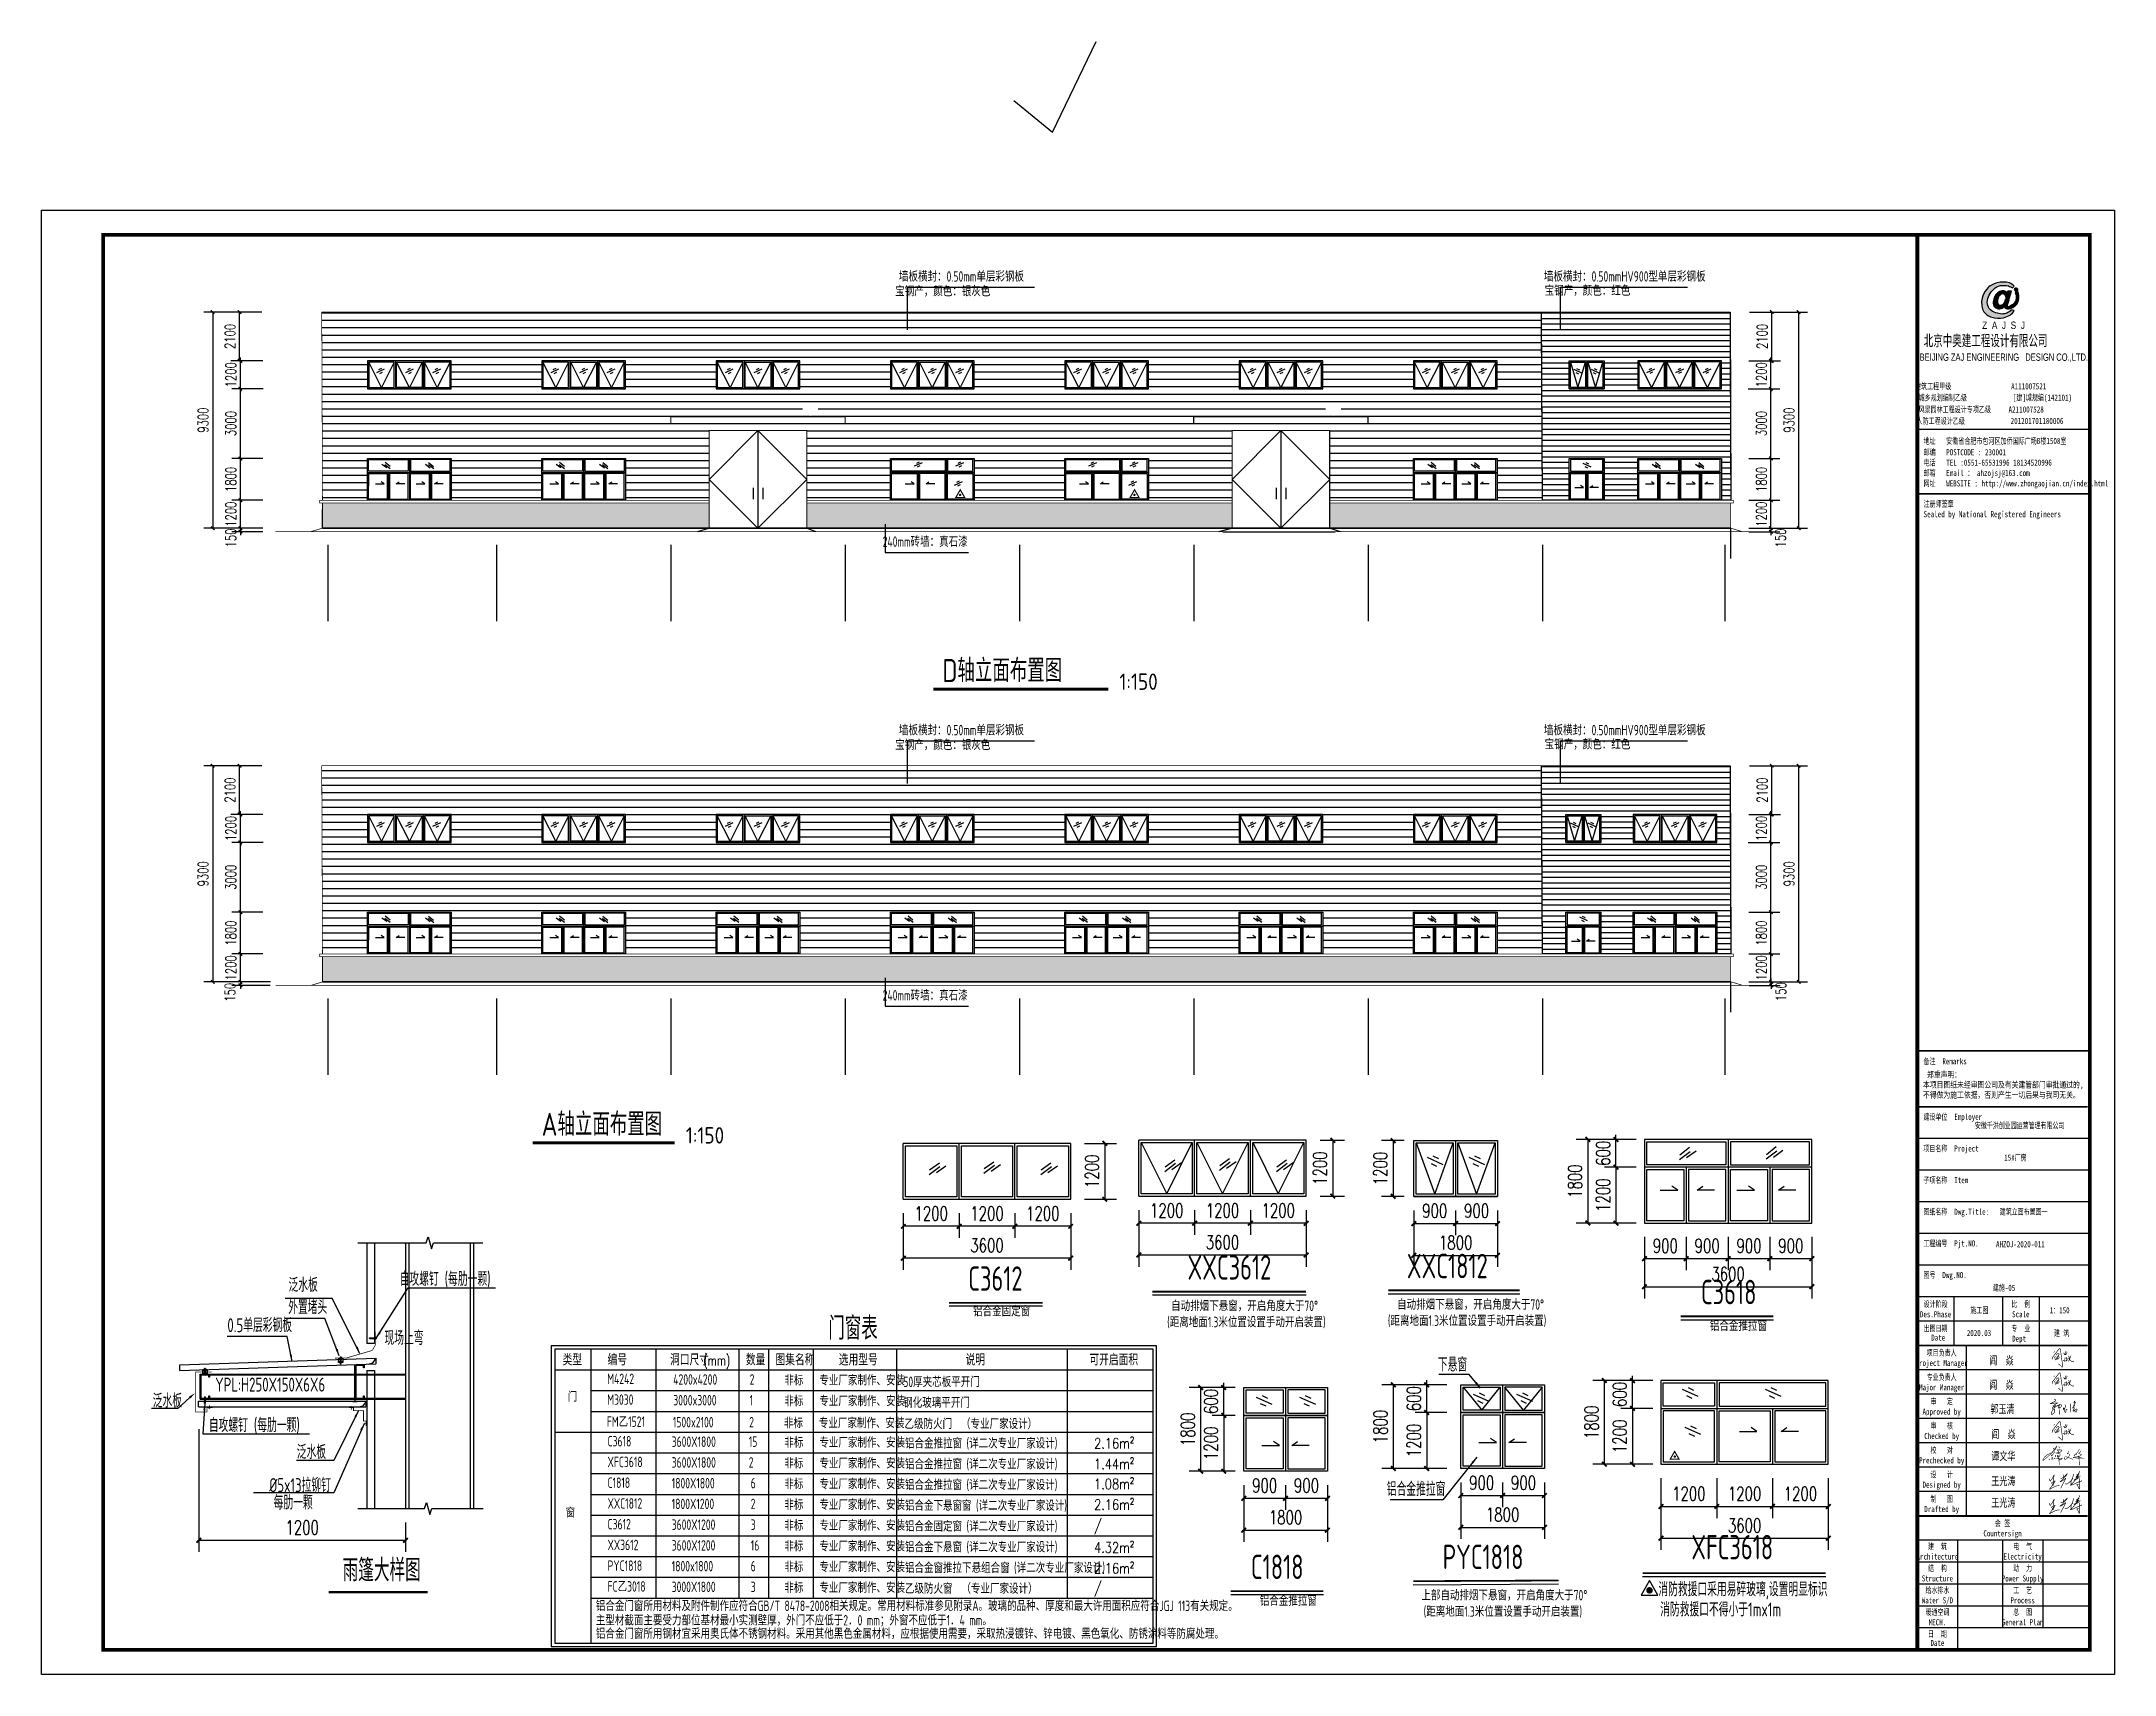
# Model space of a CAD drawing. Extents: x 177291 to 1288761, y 177638 to 322898.
# Drawn here: x 595607 to 684804, y 251928 to 322193 of the extents above; entities that cross this region are included whole.
import ezdxf
from ezdxf.enums import TextEntityAlignment as Align

# ---------------------------------------------------------------- set-up
doc = ezdxf.new("R2010")
doc.units = 0
doc.header["$LTSCALE"] = 1000
for name, color, linetype in [('002', 3, 'Continuous'), ('8', 3, 'Continuous'), ('AXIS', 3, 'Continuous'), ('DIM_SYMB', 3, 'Continuous'), ('GZ', 50, 'Continuous'), ('Gzd', 1, 'Continuous'), ('LT', 27, 'Continuous'), ('PUB_DIM', 3, 'Continuous'), ('PUB_TAB', 7, 'Continuous'), ('PUB_TEXT', 7, 'Continuous'), ('PUB_TITLE', 4, 'Continuous'), ('REIN', 1, 'Continuous'), ('TEXT', 7, 'Continuous'), ('THICK', 6, 'Continuous'), ('THIN', 7, 'Continuous'), ('图框文字', 120, 'Continuous'), ('图签', 3, 'Continuous')]:
    doc.layers.add(name, color=color, linetype=linetype)
doc.styles.add('_gyy_title_Arial', font='arial.ttf', dxfattribs={"width": 0.7})
doc.styles.add('_gyy_title_ST', font='', dxfattribs={"width": 0.8})
doc.styles.add('_TCH_DIM_T3', font='SIMPLEX', dxfattribs={"width": 0.705882, "bigfont": 'GBCBIG'})
doc.styles.add('_TCH_WDTABLE', font='SIMPLEX', dxfattribs={"bigfont": 'GBCBIG'})
doc.styles.add('C', font='tssdeng.shx', dxfattribs={"height": 3, "bigfont": 'tssdchn.shx'})
doc.styles.add('HZ', font='txt.shx', dxfattribs={"width": 0.8, "bigfont": '000hztxt.shx'})
doc.styles.add('SIM-TSSC', font='simplex.shx', dxfattribs={"width": 0.8, "bigfont": 'tssdchn.shx'})
doc.styles.get("Standard").update_dxf_attribs({"font": 'gbenor.shx', "bigfont": 'gbcbig.shx'})
doc.styles.add('TSSD_Dimension', font='Tssdeng.shx', dxfattribs={"width": 0.8, "bigfont": 'hztxt.shx'})
doc.styles.add('TSSD_Norm', font='tssdeng.shx', dxfattribs={"bigfont": 'hztxt.shx'})
doc.styles.add('标准字体', font='tssdeng.shx', dxfattribs={"width": 0.7, "bigfont": 'tssdchn.shx'})
doc.styles.get('_gyy_title_ST').set_extended_font_data('SimSun')
doc.dimstyles.new('_TCH_ARCH&&150', dxfattribs={"dimtxt": 446.25, "dimasz": 150, "dimexe": 375, "dimexo": 450, "dimgap": 189.375, "dimtad": 1, "dimdec": 0, "dimzin": 0, "dimdsep": 46, "dimtxsty": '_TCH_DIM_T3', "dimblk": 'ARCHTICK', "dimcen": 0.09, "dimclrd": 3, "dimclre": 3, "dimclrt": 7, "dimazin": 2, "dimtfac": 1, "dimtdec": 0, "dimtix": 1, "dimtmove": 2, "dimatfit": 3, "dimfxl": 1, "dimtolj": 1, "dimtzin": 0, "dimarcsym": 0})
doc.dimstyles.new('TCH-200-1', dxfattribs={"dimtxt": 595, "dimasz": 200, "dimexe": 500, "dimexo": 600, "dimgap": 252.5, "dimtad": 1, "dimdec": 0, "dimzin": 0, "dimdsep": 46, "dimtxsty": '_TCH_DIM_T3', "dimblk": 'ARCHTICK', "dimcen": 0.09, "dimclrd": 3, "dimclre": 3, "dimclrt": 7, "dimazin": 2, "dimtfac": 1, "dimtdec": 0, "dimtix": 1, "dimtmove": 2, "dimatfit": 3, "dimfxl": 1, "dimtolj": 1, "dimtzin": 0, "dimarcsym": 0})
doc.dimstyles.new('TCH-200-2', dxfattribs={"dimtxt": 595, "dimasz": 200, "dimexe": 500, "dimexo": 600, "dimgap": 252.5, "dimtad": 1, "dimdec": 0, "dimlfac": 0.5, "dimzin": 0, "dimdsep": 46, "dimtxsty": '_TCH_DIM_T3', "dimblk": 'ARCHTICK', "dimcen": 0.09, "dimclrd": 124, "dimclre": 124, "dimclrt": 7, "dimazin": 2, "dimtfac": 1, "dimtdec": 0, "dimtix": 1, "dimtmove": 2, "dimatfit": 3, "dimfxl": 1, "dimtolj": 1, "dimtzin": 0, "dimarcsym": 0})
pattern_1 = [(0, (0, 0), (9e-14, 317.5), [])]

msp = doc.modelspace()

# ---------------------------------------------------------------- texts
for s, style, width, p in [('M4242', 'TSSD_Norm', 0.7, (619949.8, 264423.51)), ('4200x4200', 'TSSD_Norm', 0.7, (622792.12, 264399.54)), ('2', 'TSSD_Norm', 0.7, (626077.18, 264399.54)), ('非标', 'TSSD_Norm', 0.7, (627570.5, 264366.07)), ('专业厂家制作、安装', 'TSSD_Norm', 0.7, (629075.69, 264366.07)), ('50厚夹芯板平开门', 'TSSD_Norm', 0.7, (632686.65, 264296.39)), ('M3030', 'TSSD_Norm', 0.7, (619949.8, 263531.01)), ('3000x3000', 'TSSD_Norm', 0.7, (622792.12, 263507.04)), ('1', 'TSSD_Norm', 0.7, (626077.18, 263507.04)), ('非标', 'TSSD_Norm', 0.7, (627570.5, 263473.57)), ('专业厂家制作、安装', 'TSSD_Norm', 0.7, (629075.69, 263473.57)), ('钢化玻璃平开门', 'TSSD_Norm', 0.7, (632686.65, 263403.89)), ('FM乙1521', 'TSSD_Norm', 0.7, (619930.77, 262584.17)), ('1500x2100', 'TSSD_Norm', 0.7, (622773.08, 262560.19)), ('2', 'TSSD_Norm', 0.7, (626058.14, 262560.19)), ('非标', 'TSSD_Norm', 0.7, (627551.47, 262526.72)), ('专业厂家制作、安装', 'TSSD_Norm', 0.7, (629056.66, 262526.72)), ('乙级防火门  （专业厂家设计）', 'TSSD_Norm', 0.7, (632740.49, 262489.83)), ('C3618', 'TSSD_Norm', 0.7, (619965.05, 261741.68)), ('3600X1800', 'TSSD_Norm', 0.7, (622723.68, 261722.04)), ('15', 'TSSD_Norm', 0.7, (626038.43, 261722.04)), ('非标', 'TSSD_Norm', 0.7, (627570.5, 261688.57)), ('专业厂家制作、安装', 'TSSD_Norm', 0.7, (629075.69, 261688.57)), ('铝合金推拉窗 (详二次专业厂家设计)', 'TSSD_Norm', 0.7, (632759.52, 261651.68)), ('2.16m²', 'SIM-TSSC', 0.8, (640895.98, 261651.68)), ('XFC3618', 'TSSD_Norm', 0.7, (619965.05, 260849.18)), ('3600X1800', 'TSSD_Norm', 0.7, (622723.68, 260829.54)), ('2', 'TSSD_Norm', 0.7, (626038.43, 260829.54)), ('非标', 'TSSD_Norm', 0.7, (627570.5, 260796.07)), ('专业厂家制作、安装', 'TSSD_Norm', 0.7, (629075.69, 260796.07)), ('铝合金推拉窗 (详二次专业厂家设计)', 'TSSD_Norm', 0.7, (632759.52, 260759.18)), ('1.44m²', 'SIM-TSSC', 0.8, (640895.98, 260759.18)), ('C1818', 'TSSD_Norm', 0.7, (619965.05, 259956.68)), ('1800X1800', 'TSSD_Norm', 0.7, (622723.68, 259937.04)), ('6', 'TSSD_Norm', 0.7, (626124.11, 259937.04)), ('非标', 'TSSD_Norm', 0.7, (627570.5, 259903.57)), ('专业厂家制作、安装', 'TSSD_Norm', 0.7, (629075.69, 259903.57)), ('铝合金推拉窗 (详二次专业厂家设计)', 'TSSD_Norm', 0.7, (632759.52, 259866.68)), ('1.08m²', 'SIM-TSSC', 0.8, (640895.98, 259902.41)), ('XXC1812', 'TSSD_Norm', 0.7, (619965.05, 259064.18)), ('1800X1200', 'TSSD_Norm', 0.7, (622723.68, 259044.54)), ('2', 'TSSD_Norm', 0.7, (626124.11, 259044.54)), ('非标', 'TSSD_Norm', 0.7, (627570.5, 259011.07)), ('专业厂家制作、安装', 'TSSD_Norm', 0.7, (629075.69, 259011.07)), ('铝合金下悬窗窗 (详二次专业厂家设计)', 'TSSD_Norm', 0.7, (632759.52, 258974.18)), ('2.16m²', 'SIM-TSSC', 0.8, (640895.98, 259009.91)), ('C3612', 'TSSD_Norm', 0.7, (619965.05, 258171.68)), ('3600X1200', 'TSSD_Norm', 0.7, (622723.68, 258152.04)), ('3', 'TSSD_Norm', 0.7, (626124.11, 258152.04)), ('非标', 'TSSD_Norm', 0.7, (627570.5, 258118.57)), ('专业厂家制作、安装', 'TSSD_Norm', 0.7, (629075.69, 258118.57)), ('铝合金固定窗 (详二次专业厂家设计)', 'TSSD_Norm', 0.7, (632759.52, 258081.68)), ('/', 'SIM-TSSC', 0.8, (640895.98, 258117.41)), ('XX3612', 'TSSD_Norm', 0.7, (619965.05, 257279.18)), ('3600X1200', 'TSSD_Norm', 0.7, (622723.68, 257259.54)), ('16', 'TSSD_Norm', 0.7, (626124.11, 257259.54)), ('非标', 'TSSD_Norm', 0.7, (627570.5, 257226.07)), ('专业厂家制作、安装', 'TSSD_Norm', 0.7, (629075.69, 257226.07)), ('铝合金下悬窗 (详二次专业厂家设计)', 'TSSD_Norm', 0.7, (632759.52, 257189.18)), ('4.32m²', 'SIM-TSSC', 0.8, (640895.98, 257167.31)), ('PYC1818', 'TSSD_Norm', 0.7, (619965.05, 256386.68)), ('1800x1800', 'TSSD_Norm', 0.7, (622723.68, 256367.04)), ('6', 'TSSD_Norm', 0.7, (626124.11, 256367.04)), ('非标', 'TSSD_Norm', 0.7, (627570.5, 256333.57)), ('专业厂家制作、安装', 'TSSD_Norm', 0.7, (629075.69, 256333.57)), ('铝合金窗推拉下悬组合窗 (详二次专业厂家设计)', 'TSSD_Norm', 0.7, (632759.52, 256296.68)), ('2.16m²', 'SIM-TSSC', 0.8, (640895.98, 256274.81)), ('铝合金门窗所用材料及附件制作应符合GB/T 8478-2008相关规定。常用材料标准参见附录A。玻璃的品种、厚度和最大许用面积应符合JGJ 113有关规定。', 'TSSD_Norm', 0.7, (619459.57, 254661)), ('FC乙3018', 'TSSD_Norm', 0.7, (619965.05, 255494.18)), ('3000X1800', 'TSSD_Norm', 0.7, (622723.68, 255474.54)), ('3', 'TSSD_Norm', 0.7, (626124.11, 255474.54)), ('非标', 'TSSD_Norm', 0.7, (627570.5, 255441.07)), ('专业厂家制作、安装', 'TSSD_Norm', 0.7, (629075.69, 255441.07)), ('乙级防火窗  （专业厂家设计）', 'TSSD_Norm', 0.7, (632759.52, 255404.18)), ('/', 'SIM-TSSC', 0.8, (640895.98, 255439.91)), ('主型材截面主要受力部位基材最小实测壁厚，外门不应低于2．0 mm；外窗不应低于1．4 mm。', 'TSSD_Norm', 0.7, (619459.57, 254038.53)), ('铝合金门窗所用钢材宜采用奥氏体不锈钢材料。采用其他黑色金属材料，应根据使用需要，采取热浸镀锌、锌电镀、黑色氧化、防锈涂料等防腐处理。', 'TSSD_Norm', 0.7, (619459.57, 253463.81))]:
    msp.add_text(s, height=450, dxfattribs=dict(style=style, width=width)).set_placement(p)
at = {"color": 1, "insert": (676595.35, 309574.94), "char_height": 538.6524, "width": 7045.2659, "attachment_point": 1, "style": 'HZ'}
msp.add_mtext('北京中奥建工程设计有限公司', dxfattribs=at)
at = {"layer": 'PUB_TAB', "color": 7, "style": '_TCH_WDTABLE'}
for s, height, p in [('门窗表', 983.83, (629463.33, 266335.94)), ('类型', 491.915, (618030.32, 265226.69)), ('编号', 491.915, (619964.52, 265226.69)), ('洞口尺寸', 491.915, (622654.11, 265226.69)), ('数量', 491.915, (625914.21, 265226.69)), ('图集名称', 491.915, (627190.38, 265226.69)), ('选用型号', 491.915, (629916.38, 265226.69)), ('说明', 491.915, (635369.74, 265226.69)), ('可开启面积', 491.915, (640698.85, 265226.69))]:
    msp.add_text(s, height=height, dxfattribs=at).set_placement(p)
at = {"layer": 'PUB_TAB', "color": 7}
for s, height, style, width, p in [('(mm)', 433.5, '_TCH_WDTABLE', 0.705882, (624086.46, 265226.69)), ('门', 430.43, 'TSSD_Dimension', 0.8, (618245.99, 263670.19)), ('窗', 430.43, 'TSSD_Dimension', 0.8, (618158.29, 258681.71))]:
    msp.add_text(s, height=height, dxfattribs=dict(at, style=style, width=width)).set_placement(p)
at = {"layer": 'PUB_TEXT', "style": 'C', "width": 0.7}
for s, p in [('墙板横封：0.50mm单层彩钢板', (637881.83, 311724.29)), ('墙板横封：0.50mmHV900型单层彩钢板', (667206.91, 311724.29)), ('宝钢产，颜色：银灰色', (636435.25, 311089.61)), ('宝钢产，颜色：红色', (663970.71, 311115.89)), ('240mm砖墙：真石漆', (635458.92, 300311.67)), ('墙板横封：0.50mm单层彩钢板', (637881.83, 292204.31)), ('墙板横封：0.50mmHV900型单层彩钢板', (667206.91, 292204.31)), ('宝钢产，颜色：银灰色', (636435.25, 291569.63)), ('宝钢产，颜色：红色', (663970.71, 291595.91)), ('240mm砖墙：真石漆', (635458.92, 280791.69))]:
    msp.add_text(s, height=450, dxfattribs=at).set_placement(p, align=Align.BOTTOM_RIGHT)
at = {"layer": 'PUB_TEXT'}
for s, height, style, width, p in [('D轴立面布置图', 987.84, 'C', 0.8, (634370.16, 294631.36)), ('A轴立面布置图', 987.84, 'C', 0.8, (617130.01, 275111.38)), ('自动排烟下悬窗，开启角度大于70%%D', 450, '标准字体', 0.7, (644211.49, 267567.56, 828.98)), ('自动排烟下悬窗，开启角度大于70%%D', 450, '标准字体', 0.7, (653936.19, 267625.88, 828.98)), ('(距离地面1.3米位置设置手动开启装置)', 450, '标准字体', 0.7, (644041.01, 266870.37, 828.98)), ('(距离地面1.3米位置设置手动开启装置)', 450, '标准字体', 0.7, (653536.48, 266928.69, 828.98)), ('上部自动排烟下悬窗，开启角度大于70%%D', 450, '标准字体', 0.7, (654979.38, 255116.19, 828.98)), ('(距离地面1.3米位置设置手动开启装置)', 450, '标准字体', 0.7, (655077.29, 254414.32, 828.98))]:
    msp.add_text(s, height=height, dxfattribs=dict(at, style=style, width=width)).set_placement(p)
for p in [(641988.76, 294294.14), (623333.7, 274774.16)]:
    msp.add_text('1:150', height=705.6, dxfattribs=at).set_placement(p)
at = {"layer": 'PUB_TEXT', "style": '标准字体', "width": 0.7}
for s, p in [('铝合金固定窗', (635690.49, 267201.93)), ('铝合金推拉窗', (667393.25, 266572.9)), ('铝合金推拉窗', (648027.44, 254747.28))]:
    msp.add_text(s, height=450, dxfattribs=at).set_placement(p, align=Align.BOTTOM_LEFT)
at = {"layer": 'PUB_TITLE', "width": 0.7}
for s, height, style, p in [('BEIJING ZAJ ENGINEERING   DESIGN CO.,LTD.', 318.1829, '_gyy_title_Arial', (680040.03, 308452.02)), ('城乡规划编制乙级             [建]城规编(142101)', 265.1525, '_gyy_title_ST', (679675.3, 306736.8)), ('建筑工程甲级                 A111007521             ', 265.1525, '_gyy_title_ST', (680029.37, 307223.27)), ('人防工程设计乙级             201201701180006', 265.1525, '_gyy_title_ST', (679445.21, 305731.93)), ('风景园林工程设计专项乙级     A211007528           ', 265.1525, '_gyy_title_ST', (679897.38, 306228.15)), ('设计阶段', 261.883, '_gyy_title_ST', (677104.84, 267737.94)), ('比  例', 261.883, '_gyy_title_ST', (680771.21, 267737.94)), ('Des.Phase', 261.883, '_gyy_title_ST', (677104.84, 267297.99)), ('出图日期', 261.883, '_gyy_title_ST', (677104.84, 266690.41)), ('专  业', 261.883, '_gyy_title_ST', (680771.21, 266690.41)), ('Scale', 261.883, '_gyy_title_ST', (680771.21, 267297.99)), ('项目负责人', 261.883, '_gyy_title_ST', (677366.72, 265642.88)), ('Date', 261.883, '_gyy_title_ST', (677217.51, 266293.37)), ('Dept ', 261.883, '_gyy_title_ST', (680771.21, 266250.45)), ('Project Manager', 261.8831, '_gyy_title_ST', (677366.72, 265202.91)), ('Major Manager', 261.8831, '_gyy_title_ST', (677366.72, 264155.38)), ('专业负责人', 261.883, '_gyy_title_ST', (677366.72, 264595.34)), ('Approved by', 261.8831, '_gyy_title_ST', (677366.72, 263107.84)), ('审   定', 261.883, '_gyy_title_ST', (677366.74, 263547.81)), ('Checked by', 261.883, '_gyy_title_ST', (677366.72, 262060.31)), ('审   核', 261.883, '_gyy_title_ST', (677366.74, 262500.27)), ('校   对', 261.883, '_gyy_title_ST', (677366.74, 261452.74)), ('Prechecked by', 261.8831, '_gyy_title_ST', (677366.72, 261012.78)), ('设   计', 261.883, '_gyy_title_ST', (677366.74, 260405.21)), ('Designed by', 261.8831, '_gyy_title_ST', (677366.72, 259965.24)), ('制   图', 261.883, '_gyy_title_ST', (677366.74, 259357.67)), ('Drafted by', 261.883, '_gyy_title_ST', (677366.72, 258917.71)), ('Countersign', 261.8831, '_gyy_title_ST', (679985.56, 257870.18)), ('会 签', 261.883, '_gyy_title_ST', (679985.56, 258310.14)), ('Architecture', 261.8831, '_gyy_title_ST', (677183.41, 256875.02)), ('建  筑', 261.883, '_gyy_title_ST', (677183.41, 257314.98)), ('Electricity', 261.8831, '_gyy_title_ST', (680849.78, 256875.02)), ('电  气', 261.883, '_gyy_title_ST', (680849.78, 257314.98)), ('Structure', 261.883, '_gyy_title_ST', (677183.41, 255932.24)), ('结  构', 261.883, '_gyy_title_ST', (677183.41, 256372.2)), ('Power Supply', 261.8831, '_gyy_title_ST', (680849.78, 255932.24)), ('动  力', 261.883, '_gyy_title_ST', (680849.78, 256372.2)), ('Water S/D', 261.883, '_gyy_title_ST', (677183.41, 254989.46)), ('给水排水', 261.883, '_gyy_title_ST', (677183.41, 255429.42)), ('Process', 261.883, '_gyy_title_ST', (680849.78, 254989.46)), ('工  艺', 261.883, '_gyy_title_ST', (680849.78, 255429.42)), ('暖通空调', 261.883, '_gyy_title_ST', (677183.41, 254486.64)), ('MECH.', 261.883, '_gyy_title_ST', (677183.41, 254046.68)), ('General Plan', 261.8831, '_gyy_title_ST', (680849.78, 254046.68)), ('总  图', 261.883, '_gyy_title_ST', (680849.78, 254486.64)), ('日  期', 261.883, '_gyy_title_ST', (677183.41, 253543.86)), ('Date', 261.883, '_gyy_title_ST', (677183.41, 253156.28))]:
    msp.add_text(s, height=height, dxfattribs=dict(at, style=style)).set_placement(p, align=Align.CENTER)
at = {"layer": 'PUB_TITLE', "style": '_gyy_title_ST', "width": 0.7}
for s, height, p in [('地址   安徽省合肥市包河区加侨国际广场B楼1508室', 265.1525, (676587.57, 304870.49)), ('邮编   POSTCODE : 230001', 265.1525, (676587.57, 304386.17)), ('电话   TEL :0551-65531996 18134520996', 265.1525, (676587.57, 303940.72)), ('邮箱   Email ： ahzojsj@163.com', 265.1525, (676587.57, 303495.26)), ('网址   WEBSITE : http://www.zhongaojian.cn/index.html', 265.1525, (676587.57, 303047.18)), ('注册师签章', 265.152, (676587.57, 302166.88)), ('Sealed by National Registered Engineers', 265.1525, (676589.01, 301721.42)), ('备注  Remarks', 261.8831, (676584.26, 278183.68)), ('建设单位  Employer', 261.8831, (676584.26, 275793.48)), ('项目名称  Project', 261.8831, (676584.26, 274431.68)), ('子项名称  Item', 261.883, (676584.26, 273069.89)), ('图纸名称  Dwg.Title:', 261.8831, (676584.26, 271708.09)), ('工程编号  Pjt.NO.', 261.8831, (676584.26, 270346.3)), ('图号  Dwg.NO.', 261.8831, (676584.26, 268984.51))]:
    msp.add_text(s, height=height, dxfattribs=at).set_placement(p)
at = {"layer": 'PUB_TITLE', "color": 2, "style": '_gyy_title_ST', "width": 0.7}
for s, height, p in [('安徽千洪创业园运营管理有限公司', 261.8831, (680721.84, 275563.1)), ('15#厂房', 261.883, (680539.62, 274179.9))]:
    msp.add_text(s, height=height, dxfattribs=at).set_placement(p, align=Align.MIDDLE)
at = {"layer": 'PUB_TITLE', "color": 6, "style": '_gyy_title_ST', "width": 0.7}
msp.add_text('建筑立面布置图一', height=261.883, dxfattribs=at).set_placement((680892.49, 271852.16), align=Align.MIDDLE)
at = {"layer": 'PUB_TITLE', "color": 2, "style": '_gyy_title_ST', "width": 0.7}
msp.add_text('AHZOJ-2020-011', height=261.8831, dxfattribs=at).set_placement((680751.82, 270313.34), align=Align.CENTER)
at = {"layer": 'PUB_TITLE', "color": 6, "style": '_gyy_title_ST', "width": 0.7}
msp.add_text('建施-05', height=261.883, dxfattribs=at).set_placement((680051.51, 268438.94), align=Align.CENTER)
at = {"layer": 'PUB_TITLE', "insert": (676562.37, 277872.4), "char_height": 261.8831, "width": 8380.269, "attachment_point": 1, "style": '_gyy_title_ST'}
msp.add_mtext(' 郑重声明：\\P本项目图纸未经审图公司及有关建管部门审批通过的,\\P不得做为施工依据，否则产生一切后果与我司无关。', dxfattribs=at)
at = {"layer": 'TEXT', "linetype": 'ByBlock', "style": '标准字体', "width": 0.7}
for s, p in [('C3612', (635484.38, 268126.37)), ('XXC3612', (644918.94, 268605.69)), ('XXC1812', (654356.44, 268664.01)), ('C3618', (667011.11, 267545.66)), ('XFC3618', (666594.8, 256568.21)), ('C1818', (647645.29, 255720.03)), ('PYC1818', (655897.25, 256149.64))]:
    msp.add_text(s, height=1050, dxfattribs=at).set_placement(p, align=Align.BOTTOM_LEFT)
at = {"layer": 'TEXT', "style": 'C', "width": 0.7}
for s, p in [('泛水板', (606237.21, 268691.81, 186.58)), ('下悬窗', (655691.02, 265266.29, 263.04)), ('泛水板', (600395.15, 263708.39, 55.06)), ('泛水板', (606591.82, 261506.08)), ('铝合金推拉窗', (653493.32, 259908.37, 263.04))]:
    msp.add_text(s, height=600, dxfattribs=at).set_placement(p, align=Align.MIDDLE_LEFT)
at = {"layer": 'TEXT', "width": 0.7}
for s, height, style, p in [(' 自攻螺钉 (每肋一颗)', 600, 'C', (610762.59, 268649.91, 131.52)), ('外置堵头', 600, 'C', (606224.76, 267436.07, 110.12)), ('0.5单层彩钢板', 600, 'C', (603604.73, 266658.55, 241.64)), ('现场上弯', 600, 'C', (610366.18, 266109.5, 55.06)), ('YPL:H250X150X6X6', 600, 'C', (603085.59, 264102.69)), (' 自攻螺钉 (每肋一颗)', 600, 'C', (602553.71, 262357.18, 54.68)), ('%%c5%%12013拉铆钉', 600, 'C', (605407.95, 259777.67)), (' 每肋一颗', 600, 'C', (605341.58, 259027.81, 55.06)), ('雨篷大样图', 960, 'TSSD_Norm', (608565.96, 255935.03)), ('消防救援口采用易碎玻璃,设置明显标识', 600, '标准字体', (665176.25, 255295.46, -216.97)), ('消防救援口不得小于1mx1m', 600, '标准字体', (665254.6, 254426.62, -216.97))]:
    msp.add_text(s, height=height, dxfattribs=dict(at, style=style)).set_placement(p)
at = {"layer": 'TEXT', "color": 3, "style": '_gyy_title_ST', "width": 0.7}
for s, p in [('阎  焱', (679415.12, 265263.08)), ('阎  焱', (679415.12, 264215.55)), ('郭玉清', (679462.3, 263174.01)), ('阎  焱', (679500.09, 262092.08)), ('谭文华', (679500.09, 261148.44)), ('王光涛', (679500.09, 260073.2)), ('王光涛', (679500.09, 259146.16))]:
    msp.add_text(s, height=353.691, dxfattribs=at).set_placement(p)
at = {"layer": '图框文字', "color": 7, "style": '_gyy_title_ST', "width": 0.7}
for s, p in [('施工图', (678990.76, 267475.58)), ('1：150', (682442.43, 267467.29)), ('2020.03', (678971.38, 266489.66)), ('建 筑', (682528.09, 266489.66))]:
    msp.add_text(s, height=261.883, dxfattribs=at).set_placement(p, align=Align.CENTER)

# ---------------------------------------------------------------- blocks, each defined once
blk = doc.blocks.new('_ArchTick')
at = {"color": 0, "linetype": 'ByBlock', "const_width": 0.4}
blk.add_lwpolyline([(-0.5, -0.5), (0.5, 0.5)], dxfattribs=at)
blk = doc.blocks.new('*D548')
at = {"layer": 'AXIS', "color": 3, "lineweight": -2, "transparency": 16777216}
for p, q in [((602379, 262482), (602379, 257207)), ((611270, 258473), (611270, 257207)), ((602379, 257707), (611270, 257707))]:
    blk.add_line(p, q, dxfattribs=at)
at = {"layer": 'Defpoints', "color": 0, "transparency": 16777216}
for p in [(602379, 263082), (611270, 259073), (611270, 257707)]:
    blk.add_point(p, dxfattribs=at)
at = {"layer": 'AXIS', "color": 3, "lineweight": -2, "transparency": 16777216, "xscale": 200, "yscale": 200, "zscale": 200, "rotation": 180}
blk.add_blockref('_ArchTick', (602379, 257707), dxfattribs=at)
at = {"layer": 'AXIS', "color": 3, "lineweight": -2, "transparency": 16777216, "xscale": 200, "yscale": 200, "zscale": 200}
blk.add_blockref('_ArchTick', (611270, 257707), dxfattribs=at)
at = {"layer": 'AXIS', "color": 7, "transparency": 16777216, "insert": (606824, 258257), "char_height": 595, "attachment_point": 5, "style": '_TCH_DIM_T3'}
blk.add_mtext('\\A1;1200', dxfattribs=at)
blk = doc.blocks.new('MD')
at = {"linetype": 'Continuous', "ltscale": 20}
blk.add_hatch(color=256, dxfattribs=at).paths.add_polyline_path([(9, -8), (9, -3), (-13, -4), (-13, 4), (9, 2), (9, 8, -0.696305)])
blk = doc.blocks.new('*X333')
at = {"color": 0}
for p, q in [((903711, -307546), (903714, -307543)), ((903711, -307554), (903717, -307548)), ((903711, -307563), (903717, -307557)), ((903711, -307572), (903717, -307566)), ((903711, -307581), (903717, -307575)), ((903711, -307590), (903717, -307584)), ((903711, -307599), (903717, -307593)), ((903712, -307606), (903716, -307602))]:
    blk.add_line(p, q, dxfattribs=at)
blk = doc.blocks.new('AUDIT_I_040821143925-1')
at = {"linetype": 'Continuous', "ltscale": 20, "xscale": -0.899999999919668, "yscale": 0.8999999999068677, "zscale": 0.9, "rotation": 269.9996944201824}
blk.add_blockref('*X333', (276843, -813344), dxfattribs=at)
blk = doc.blocks.new('GD')
at = {"linetype": 'Continuous', "ltscale": 20}
for p, q in [((0, 1), (15, 4)), ((0, -1), (0, 1)), ((15, 4), (138, 4)), ((108, -4), (108, 4)), ((138, -10), (138, 10)), ((138, 10), (141, 10)), ((141, -10), (141, 10)), ((149, 8), (141, 8)), ((149, 3), (141, 3)), ((150, -5), (150, 5)), ((0, -1), (15, -4)), ((15, -4), (138, -4)), ((138, -10), (141, -10)), ((149, -3), (141, -3)), ((149, -8), (141, -8))]:
    blk.add_line(p, q, dxfattribs=at)
blk.add_ellipse((149, 5), major_axis=(0, 2.08), ratio=0.698493, start_param=3.141597, end_param=6.28319, dxfattribs=at)
at = {"linetype": 'Continuous', "ltscale": 20, "extrusion": (0, 0, -1)}
for centre, major_axis, ratio, start_param, end_param in [((149, 0), (0, 3.37), 0.429967, -0.000017, 3.141602), ((149, -5), (0, 2.08), 0.698493, -0.000005, 3.141588)]:
    blk.add_ellipse(centre, major_axis=major_axis, ratio=ratio, start_param=start_param, end_param=end_param, dxfattribs=at)
at = {"layer": 'PUB_TEXT', "xscale": 1.825602383585646, "yscale": 1.341960000107064, "zscale": 1.34196}
blk.add_blockref('AUDIT_I_040821143925-1', (0, 0), dxfattribs=at)
blk = doc.blocks.new('dd')
at = {"layer": '图签'}
h = blk.add_hatch(color=5, dxfattribs=at)
h.set_gradient(color1=(0, 0, 255), color2=(36, 36, 255), one_color=1, tint=0.57)
h.paths.add_polyline_path([(452, 1270, -0.093206), (531, 1562, -0.136321), (716, 1807, -0.161039), (988, 1948, -0.108591), (1307, 1935, -0.049497), (1479, 1861, 0.062627), (1539, 1932, 0.094388), (1351, 2056, 0.136326), (854, 2062, 0.161722), (430, 1810, 0.133661), (243, 1435, 0.158414), (286, 937, 0.22517), (632, 669, 0.138663), (1107, 646, 0.074676), (1375, 753, 0.125344), (1543, 944, 0.006312), (1413, 948, -0.090385), (1244, 833, -0.096745), (1053, 797, -0.073845), (803, 850, -0.140868), (530, 1020, -0.160753)])
h = blk.add_hatch(color=5, dxfattribs=at)
h.set_gradient(color1=(0, 0, 255), color2=(36, 36, 255), one_color=1, tint=0.57)
h.paths.add_polyline_path([(1306, 1289, 0.011169), (1334, 1370, 0.005807), (1431, 1724, 0.01105), (1292, 1724, 0.016796), (1267, 1634, 0.125943), (1203, 1704, 0.083806), (1120, 1739, 0.082879), (1047, 1739, -0.008503), (952, 1710, 0.060057), (844, 1628, 0.086078), (774, 1532, 0.099424), (705, 1347, 0.12153), (690, 1225, 0.102644), (719, 1122, 0.056648), (797, 1042, 0.092914), (913, 1013, 0.194578), (1098, 1064, -0.002562), (1175, 1122, 0.064354), (1167, 1068, 0.172385), (1207, 1017, 0.105458), (1300, 1002, 0.086567), (1454, 1046, 0.047674), (1592, 1136, 0.166359), (1692, 1274, 0.096748), (1728, 1431, 0.03151), (1728, 1548, 0.041815), (1700, 1691, 0.007654), (1588, 1673, -0.009919), (1610, 1585, -0.068269), (1624, 1482, -0.105336), (1605, 1352, -0.14652), (1528, 1223, -0.070486), (1434, 1151, -0.077937), (1341, 1103, -0.127098), (1272, 1084, -0.114215), (1267, 1129, -0.007609)])
h.paths.add_polyline_path([(865, 1245, -0.099994), (863, 1328, -0.050974), (888, 1427, -0.120527), (938, 1529, -0.043888), (1002, 1595, -0.08446), (1063, 1619, -0.147309), (1127, 1607, -0.037474), (1177, 1572, -0.06931), (1209, 1507, -0.067662), (1213, 1431, -0.02676), (1211, 1413, 0.017209), (1183, 1329, -0.048815), (1120, 1223, -0.139096), (1046, 1163, -0.097991), (944, 1153, -0.085394), (909, 1169, -0.149141)], flags=16)
h = blk.add_hatch(color=1, dxfattribs=at)
h.set_gradient(color1=(255, 0, 0), color2=(255, 0, 0), tint=0.57)
h.paths.add_polyline_path([(1557, 1818, 0.386553), (1564, 1757, 0.170676), (1604, 1736, 0.082224), (1657, 1743, 0.087509), (1686, 1766, 0.264235), (1694, 1804, 0.244333), (1636, 1850, 0.30271)])
blk.add_lwpolyline([(1539, 1932, 0.094388), (1351, 2056, 0.136326), (854, 2062, 0.161722), (430, 1810, 0.133661), (243, 1435, 0.158414), (286, 937, 0.22517), (632, 669, 0.138663), (1107, 646, 0.074676), (1375, 753, 0.125344), (1543, 944, 0.006312), (1413, 948, -0.090385), (1244, 833, -0.096745), (1053, 797, -0.073845), (803, 850, -0.140868), (530, 1020, -0.160753), (452, 1270, -0.093206), (531, 1562, -0.136321), (716, 1807, -0.161039), (988, 1948, -0.108591), (1307, 1935, -0.049497), (1479, 1861, 0.062627)], format="xyb", close=True, dxfattribs=at)
for points in [[(1431, 1724, 0.011041), (1292, 1724, 0.016796), (1267, 1634, 0.125943), (1203, 1704, 0.083806), (1120, 1739, 0.082879), (1047, 1739, -0.008503), (952, 1710, 0.060057), (844, 1628, 0.086078), (774, 1532, 0.099424), (705, 1347, 0.12153), (690, 1225, 0.102644), (719, 1122, 0.056648), (797, 1042, 0.092914), (913, 1013, 0.194578), (1098, 1064, -0.002562), (1175, 1122, 0.064354), (1167, 1068, 0.172385), (1207, 1017, 0.105458), (1300, 1002, 0.086567), (1454, 1046, 0.047674), (1592, 1136, 0.166359), (1692, 1274, 0.096748), (1728, 1431, 0.03151), (1728, 1548, 0.041815), (1700, 1691, 0.007654), (1588, 1673, -0.009919), (1610, 1585, -0.068269), (1624, 1482, -0.105336), (1605, 1352, -0.14652), (1528, 1223, -0.070486), (1434, 1151, -0.077937), (1341, 1103, -0.127098), (1272, 1084, -0.114215), (1267, 1129, -0.007609), (1306, 1289, 0.011169), (1334, 1370, 0.005782), (1430, 1722, 0.069025)], [(1694, 1804, 0.243958), (1636, 1850, 0.303117), (1557, 1818, 0.386553), (1564, 1757, 0.170676), (1604, 1736, 0.082224), (1657, 1743, 0.087509), (1686, 1766, 0.264235), (1694, 1804, -7.823139)], [(1213, 1431, 0.067662), (1209, 1507, 0.06931), (1177, 1572, 0.037474), (1127, 1607, 0.147309), (1063, 1619, 0.08446), (1002, 1595, 0.043888), (938, 1529, 0.120527), (888, 1427, 0.050974), (863, 1328, 0.099994), (865, 1245, 0.149141), (909, 1169, 0.085394), (944, 1153, 0.097991), (1046, 1163, 0.139096), (1120, 1223, 0.048815), (1183, 1329, -0.017209), (1211, 1413, 0.02676), (1213, 1431, 0.441273)]]:
    blk.add_lwpolyline(points, format="xyb", dxfattribs=at)
at = {"insert": (246, 492), "char_height": 300, "width": 8000, "attachment_point": 1, "style": 'HZ'}
blk.add_mtext('{\\fArial|b0|i0|c0|p32;Z  A  J  S  J}', dxfattribs=at)
blk = doc.blocks.new('*D542')
at = {"layer": 'Defpoints', "color": 0, "transparency": 16777216}
for p in [(604166, 302451), (605575, 302451), (605575, 301251)]:
    blk.add_point(p, dxfattribs=at)
at = {"layer": 'PUB_DIM', "color": 3, "lineweight": -2, "transparency": 16777216}
for p, q in [((605125, 302451), (603791, 302451)), ((604166, 302451), (604166, 302601)), ((604166, 301251), (604166, 302451)), ((605125, 301251), (603791, 301251)), ((604166, 301251), (604166, 301101))]:
    blk.add_line(p, q, dxfattribs=at)
at = {"layer": 'PUB_DIM', "color": 3, "lineweight": -2, "transparency": 16777216, "xscale": 150, "yscale": 150, "zscale": 150}
for p, rotation in [((604166, 302451), 270), ((604166, 301251), 90)]:
    blk.add_blockref('_ArchTick', p, dxfattribs=dict(at, rotation=rotation))
at = {"layer": 'PUB_DIM', "color": 7, "transparency": 16777216, "insert": (603754, 301851), "char_height": 446.2, "attachment_point": 5, "rotation": 90, "style": '_TCH_DIM_T3'}
blk.add_mtext('\\A1;1200', dxfattribs=at)
blk = doc.blocks.new('*D543')
at = {"layer": 'Defpoints', "color": 0, "transparency": 16777216}
for p in [(604166, 304251), (605575, 304251), (605575, 302451)]:
    blk.add_point(p, dxfattribs=at)
at = {"layer": 'PUB_DIM', "color": 3, "lineweight": -2, "transparency": 16777216}
for p, q in [((605125, 304251), (603791, 304251)), ((604166, 302451), (604166, 304251)), ((605125, 302451), (603791, 302451))]:
    blk.add_line(p, q, dxfattribs=at)
at = {"layer": 'PUB_DIM', "color": 3, "lineweight": -2, "transparency": 16777216, "xscale": 150, "yscale": 150, "zscale": 150}
for p, rotation in [((604166, 304251), 90), ((604166, 302451), 270)]:
    blk.add_blockref('_ArchTick', p, dxfattribs=dict(at, rotation=rotation))
at = {"layer": 'PUB_DIM', "color": 7, "transparency": 16777216, "insert": (603754, 303351), "char_height": 446.2, "attachment_point": 5, "rotation": 90, "style": '_TCH_DIM_T3'}
blk.add_mtext('\\A1;1800', dxfattribs=at)
blk = doc.blocks.new('*D544')
at = {"layer": 'Defpoints', "color": 0, "transparency": 16777216}
for p in [(604166, 307251), (605591, 307251, -4), (605575, 304251)]:
    blk.add_point(p, dxfattribs=at)
at = {"layer": 'PUB_DIM', "color": 3, "lineweight": -2, "transparency": 16777216}
for p, q in [((605141, 307251), (603791, 307251)), ((604166, 304251), (604166, 307251)), ((605125, 304251), (603791, 304251))]:
    blk.add_line(p, q, dxfattribs=at)
at = {"layer": 'PUB_DIM', "color": 3, "lineweight": -2, "transparency": 16777216, "xscale": 150, "yscale": 150, "zscale": 150}
for p, rotation in [((604166, 307251), 90), ((604166, 304251), 270)]:
    blk.add_blockref('_ArchTick', p, dxfattribs=dict(at, rotation=rotation))
at = {"layer": 'PUB_DIM', "color": 7, "transparency": 16777216, "insert": (603754, 305751), "char_height": 446.2, "attachment_point": 5, "rotation": 90, "style": '_TCH_DIM_T3'}
blk.add_mtext('\\A1;3000', dxfattribs=at)
blk = doc.blocks.new('*D545')
at = {"layer": 'Defpoints', "color": 0, "transparency": 16777216}
for p in [(604166, 308451), (605575, 308451), (605591, 307251, -4)]:
    blk.add_point(p, dxfattribs=at)
at = {"layer": 'PUB_DIM', "color": 3, "lineweight": -2, "transparency": 16777216}
for p, q in [((605125, 308451), (603791, 308451)), ((604166, 308451), (604166, 308601)), ((604166, 307251), (604166, 308451)), ((605141, 307251), (603791, 307251)), ((604166, 307251), (604166, 307101))]:
    blk.add_line(p, q, dxfattribs=at)
at = {"layer": 'PUB_DIM', "color": 3, "lineweight": -2, "transparency": 16777216, "xscale": 150, "yscale": 150, "zscale": 150}
for p, rotation in [((604166, 308451), 270), ((604166, 307251), 90)]:
    blk.add_blockref('_ArchTick', p, dxfattribs=dict(at, rotation=rotation))
at = {"layer": 'PUB_DIM', "color": 7, "transparency": 16777216, "insert": (603754, 307851), "char_height": 446.2, "attachment_point": 5, "rotation": 90, "style": '_TCH_DIM_T3'}
blk.add_mtext('\\A1;1200', dxfattribs=at)
blk = doc.blocks.new('*D546')
at = {"layer": 'Defpoints', "color": 0, "transparency": 16777216}
for p in [(604133, 310551), (605541, 310551), (605575, 308451)]:
    blk.add_point(p, dxfattribs=at)
at = {"layer": 'PUB_DIM', "color": 3, "lineweight": -2, "transparency": 16777216}
for p, q in [((605091, 310551), (603758, 310551)), ((604133, 308451), (604133, 310551)), ((605125, 308451), (603758, 308451))]:
    blk.add_line(p, q, dxfattribs=at)
at = {"layer": 'PUB_DIM', "color": 3, "lineweight": -2, "transparency": 16777216, "xscale": 150, "yscale": 150, "zscale": 150}
for p, rotation in [((604133, 310551), 90), ((604133, 308451), 270)]:
    blk.add_blockref('_ArchTick', p, dxfattribs=dict(at, rotation=rotation))
at = {"layer": 'PUB_DIM', "color": 7, "transparency": 16777216, "insert": (603720, 309501), "char_height": 446.2, "attachment_point": 5, "rotation": 90, "style": '_TCH_DIM_T3'}
blk.add_mtext('\\A1;2100', dxfattribs=at)
blk = doc.blocks.new('*D547')
at = {"layer": 'Defpoints', "color": 0, "transparency": 16777216}
for p in [(605541, 310551), (602974, 301251), (605575, 301251)]:
    blk.add_point(p, dxfattribs=at)
at = {"layer": 'PUB_DIM', "color": 3, "lineweight": -2, "transparency": 16777216}
for p, q in [((605091, 310551), (602599, 310551)), ((602974, 310551), (602974, 301251)), ((605125, 301251), (602599, 301251))]:
    blk.add_line(p, q, dxfattribs=at)
at = {"layer": 'PUB_DIM', "color": 3, "lineweight": -2, "transparency": 16777216, "xscale": 150, "yscale": 150, "zscale": 150}
for p, rotation in [((602974, 310551), 90), ((602974, 301251), 270)]:
    blk.add_blockref('_ArchTick', p, dxfattribs=dict(at, rotation=rotation))
at = {"layer": 'PUB_DIM', "color": 7, "transparency": 16777216, "insert": (602562, 305901), "char_height": 446.2, "attachment_point": 5, "rotation": 90, "style": '_TCH_DIM_T3'}
blk.add_mtext('\\A1;9300', dxfattribs=at)
blk = doc.blocks.new('asdf')
at = {"color": 2, "lineweight": 25, "const_width": 25}
for points in [[(2531144, 1894910), (2531152, 1894991)], [(2531152, 1894991), (2531180, 1895021)], [(2531180, 1895021), (2531310, 1895199)], [(2531201, 1895196), (2531253, 1895242)], [(2531288, 1895046), (2531245, 1895006)], [(2531245, 1895006), (2531261, 1894932)], [(2531261, 1894932), (2531271, 1894889)], [(2531271, 1894889), (2531288, 1894893)], [(2531288, 1894893), (2531319, 1894920)], [(2531301, 1895084), (2531314, 1895109)], [(2531310, 1895199), (2531428, 1895348)], [(2531314, 1895109), (2531322, 1895121)], [(2531319, 1894920), (2531321, 1894951)], [(2531321, 1894951), (2531334, 1894984)], [(2531322, 1895121), (2531341, 1895136)], [(2531338, 1894938), (2531326, 1894956)], [(2531334, 1894984), (2531336, 1895022)], [(2531346, 1894925), (2531338, 1894938)], [(2531339, 1894936), (2531360, 1894945)], [(2531341, 1895136), (2531372, 1895148)], [(2531345, 1894996), (2531367, 1895042)], [(2531387, 1894925), (2531346, 1894925)], [(2531360, 1894945), (2531351, 1894996)], [(2531367, 1895042), (2531382, 1895054)], [(2531372, 1895148), (2531403, 1895151)], [(2531382, 1895054), (2531401, 1895042)], [(2531409, 1894940), (2531387, 1894925)], [(2531407, 1895082), (2531389, 1895056)], [(2531555, 1894585), (2531397, 1894735)], [(2531401, 1895042), (2531414, 1895027)], [(2531403, 1895151), (2531421, 1895140)], [(2531423, 1895114), (2531407, 1895082)], [(2531421, 1894971), (2531409, 1894940)], [(2531414, 1895027), (2531422, 1895000)], [(2531421, 1895140), (2531423, 1895114)], [(2531422, 1895000), (2531421, 1894971)], [(2531428, 1895348), (2531455, 1895365)], [(2531455, 1895365), (2531480, 1895318)], [(2531480, 1895318), (2531529, 1894945)], [(2531529, 1894945), (2531550, 1894833)], [(2531550, 1894833), (2531558, 1894732)], [(2531558, 1894626), (2531555, 1894585)], [(2531558, 1894732), (2531558, 1894626)], [(2531610, 1894887), (2531611, 1894847)], [(2531612, 1895178), (2531630, 1895135)], [(2531630, 1895135), (2531645, 1895132)], [(2531658, 1894880), (2531641, 1894811)], [(2531645, 1895132), (2531659, 1895133)], [(2531658, 1895106), (2531656, 1895092)], [(2531671, 1895149), (2531658, 1895106)], [(2531664, 1894948), (2531658, 1894880)], [(2531661, 1894978), (2531664, 1894948)], [(2531671, 1895106), (2531703, 1895096)], [(2531681, 1895194), (2531671, 1895149)], [(2531677, 1895238), (2531681, 1895194)], [(2531712, 1895127), (2531687, 1895132)], [(2531690, 1894965), (2531741, 1894991)], [(2531728, 1894906), (2531694, 1894847)], [(2531694, 1894847), (2531720, 1894839)], [(2531703, 1895096), (2531716, 1895110)], [(2531734, 1895144), (2531712, 1895127)], [(2531720, 1894839), (2531758, 1894885)], [(2531741, 1894991), (2531728, 1894906)], [(2531744, 1895184), (2531734, 1895144)], [(2531740, 1895244), (2531751, 1895233)], [(2531751, 1895205), (2531744, 1895184)], [(2531751, 1895233), (2531751, 1895205)], [(2531758, 1894919), (2531804, 1894953)], [(2531758, 1894885), (2531758, 1894919)], [(2531804, 1894953), (2531821, 1894982)], [(2531835, 1894880), (2531810, 1894836)], [(2531817, 1895058), (2531855, 1894974)], [(2531845, 1894919), (2531835, 1894880)], [(2531855, 1894974), (2531845, 1894919)], [(2531855, 1894949), (2531853, 1894942)], [(2531853, 1894942), (2531864, 1894888)], [(2531878, 1894974), (2531855, 1894949)], [(2531862, 1894897), (2531907, 1894859)], [(2531912, 1895067), (2531878, 1894974)], [(2531907, 1894859), (2531945, 1894828)], [(2531945, 1894828), (2531993, 1894816)], [(2531993, 1894816), (2532034, 1894816)]]:
    blk.add_lwpolyline(points, dxfattribs=at)
blk = doc.blocks.new('wfadf')
at = {"color": 2, "lineweight": 25, "const_width": 25}
for points in [[(2531221, 1893280), (2531268, 1893267), (2531280, 1893258), (2531285, 1893250), (2531289, 1893239), (2531287, 1893226), (2531279, 1893214), (2531266, 1893200), (2531240, 1893184), (2531192, 1893157), (2531155, 1893142), (2531122, 1893123), (2531089, 1893107), (2531063, 1893096), (2531061, 1893091), (2531109, 1893090), (2531136, 1893095), (2531162, 1893099), (2531182, 1893103), (2531204, 1893109), (2531229, 1893116), (2531261, 1893123), (2531306, 1893123), (2531348, 1893125), (2531368, 1893126), (2531354, 1893113), (2531289, 1893081), (2531258, 1893060), (2531236, 1893048), (2531213, 1893026), (2531203, 1893014), (2531197, 1892999), (2531197, 1892980), (2531197, 1892967), (2531201, 1892959), (2531209, 1892956), (2531223, 1892960), (2531255, 1892976), (2531265, 1892983), (2531278, 1892994), (2531283, 1893005), (2531283, 1893010), (2531280, 1893016), (2531268, 1893016), (2531256, 1893014), (2531231, 1892999), (2531206, 1892983), (2531187, 1892967), (2531163, 1892946), (2531155, 1892932), (2531152, 1892912), (2531156, 1892892), (2531169, 1892880), (2531194, 1892873), (2531218, 1892866), (2531239, 1892852), (2531246, 1892838), (2531245, 1892809), (2531246, 1892782), (2531243, 1892758), (2531229, 1892732), (2531210, 1892706), (2531188, 1892686), (2531165, 1892668), (2531149, 1892657), (2531130, 1892654), (2531116, 1892655), (2531107, 1892664), (2531102, 1892674), (2531102, 1892689), (2531104, 1892708), (2531111, 1892733), (2531129, 1892774), (2531149, 1892807), (2531168, 1892837), (2531190, 1892865), (2531212, 1892893), (2531255, 1892938), (2531298, 1892974), (2531333, 1893002), (2531366, 1893021), (2531413, 1893044), (2531436, 1893054), (2531455, 1893058), (2531478, 1893058), (2531506, 1893051), (2531525, 1893038), (2531531, 1893026), (2531534, 1893013), (2531528, 1892997), (2531522, 1892981), (2531502, 1892960), (2531479, 1892944), (2531442, 1892928), (2531413, 1892927), (2531395, 1892933), (2531387, 1892949), (2531386, 1892964), (2531390, 1892977), (2531398, 1892992), (2531412, 1893015), (2531422, 1893021), (2531431, 1893022), (2531425, 1892920), (2531430, 1892817), (2531432, 1892667), (2531432, 1892642)], [(2531661, 1893048), (2531679, 1893035), (2531682, 1893015), (2531680, 1892967), (2531667, 1892912), (2531644, 1892876), (2531631, 1892856), (2531618, 1892849), (2531606, 1892849), (2531599, 1892860), (2531598, 1892890), (2531603, 1892914), (2531616, 1892915), (2531626, 1892898), (2531636, 1892856), (2531655, 1892804), (2531659, 1892776), (2531664, 1892764), (2531672, 1892749), (2531680, 1892740), (2531686, 1892737), (2531691, 1892736), (2531697, 1892739), (2531704, 1892762), (2531713, 1892817), (2531715, 1892846), (2531715, 1892856), (2531741, 1892842), (2531758, 1892842)], [(2531889, 1893096), (2531883, 1892990), (2531884, 1892899), (2531891, 1892801), (2531895, 1892727)], [(2531975, 1892927), (2531970, 1892912)], [(2531970, 1892912), (2531986, 1892913)], [(2531999, 1892940), (2531975, 1892927)], [(2531986, 1892913), (2531999, 1892914)], [(2532033, 1892977), (2531999, 1892940)], [(2531999, 1892914), (2532006, 1892916)], [(2532003, 1893125), (2532035, 1893127)], [(2532006, 1892916), (2532021, 1892922)], [(2532019, 1893041), (2532060, 1893017)], [(2532020, 1893041), (2532019, 1893034), (2532020, 1893030), (2532021, 1893025), (2532022, 1893021), (2532024, 1893017), (2532028, 1893015), (2532030, 1893014), (2532052, 1893011), (2532057, 1893011)], [(2532021, 1892922), (2532026, 1892925)], [(2532055, 1892899), (2532021, 1892847)], [(2532026, 1892925), (2532030, 1892927)], [(2532030, 1892927), (2532039, 1892927)], [(2532060, 1893017), (2532033, 1892977)], [(2532035, 1893127), (2532056, 1893125)], [(2532039, 1892927), (2532055, 1892923)], [(2532045, 1893207), (2532044, 1893200)], [(2532044, 1893200), (2532056, 1893113)], [(2532059, 1893195), (2532045, 1893207)], [(2532055, 1892923), (2532063, 1892920)], [(2532064, 1892913), (2532055, 1892899)], [(2532056, 1893125), (2532090, 1893125)], [(2532056, 1893113), (2532062, 1893074)], [(2532064, 1893030), (2532057, 1893011)], [(2532075, 1893175), (2532059, 1893195)], [(2532062, 1893074), (2532064, 1893030)], [(2532063, 1892920), (2532064, 1892913)], [(2532091, 1893154), (2532075, 1893175)], [(2532090, 1893125), (2532105, 1893125)], [(2532105, 1893125), (2532091, 1893154)], [(2532115, 1892866), (2532132, 1892870)], [(2532132, 1892870), (2532148, 1892870)], [(2532148, 1892870), (2532160, 1892865)], [(2531992, 1892787), (2531992, 1892776)], [(2531992, 1892776), (2531999, 1892774)], [(2531996, 1892806), (2531992, 1892787)], [(2532021, 1892847), (2531996, 1892806)], [(2531999, 1892774), (2532017, 1892789)], [(2532017, 1892789), (2532063, 1892827)], [(2532063, 1892827), (2532100, 1892857)], [(2532085, 1892819), (2532074, 1892766), (2532074, 1892741), (2532074, 1892734)], [(2532100, 1892857), (2532115, 1892866)], [(2532119, 1892759), (2532108, 1892755)], [(2532129, 1892774), (2532119, 1892759)], [(2532133, 1892737), (2532125, 1892733)], [(2532150, 1892805), (2532129, 1892774)], [(2532164, 1892834), (2532150, 1892805)], [(2532160, 1892865), (2532166, 1892855)], [(2532166, 1892855), (2532164, 1892834)]]:
    blk.add_lwpolyline(points, dxfattribs=at)
blk = doc.blocks.new('2')
at = {"color": 2, "lineweight": 25, "const_width": 25}
for points in [[(2532270, 1890333), (2532269, 1890321), (2532267, 1890308), (2532263, 1890295), (2532257, 1890281), (2532251, 1890268), (2532244, 1890254), (2532237, 1890240), (2532230, 1890226), (2532223, 1890213), (2532216, 1890199), (2532210, 1890186), (2532203, 1890173), (2532197, 1890160), (2532191, 1890147), (2532185, 1890134), (2532179, 1890122), (2532173, 1890109), (2532167, 1890096), (2532161, 1890084), (2532156, 1890072), (2532151, 1890061), (2532146, 1890051), (2532142, 1890042), (2532138, 1890033), (2532134, 1890026), (2532131, 1890020), (2532129, 1890015), (2532126, 1890011), (2532124, 1890007), (2532122, 1890004), (2532121, 1890001), (2532119, 1889998), (2532117, 1889994), (2532115, 1889991), (2532113, 1889988), (2532110, 1889984), (2532108, 1889980), (2532106, 1889977), (2532104, 1889973), (2532101, 1889969), (2532099, 1889965), (2532096, 1889961), (2532093, 1889957), (2532091, 1889954), (2532088, 1889950), (2532085, 1889946), (2532082, 1889942), (2532079, 1889939), (2532077, 1889936), (2532074, 1889932), (2532070, 1889929), (2532067, 1889926), (2532064, 1889922), (2532060, 1889918), (2532056, 1889913), (2532051, 1889908), (2532046, 1889902), (2532041, 1889895), (2532035, 1889888), (2532028, 1889880), (2532021, 1889872), (2532014, 1889863), (2532006, 1889854), (2531997, 1889845), (2531988, 1889836), (2531979, 1889827), (2531969, 1889817), (2531960, 1889809), (2531951, 1889800), (2531942, 1889792), (2531934, 1889785), (2531928, 1889779), (2531922, 1889774), (2531918, 1889771), (2531914, 1889767), (2531911, 1889765), (2531909, 1889763), (2531907, 1889762), (2531905, 1889761), (2531903, 1889760), (2531902, 1889760), (2531900, 1889759), (2531898, 1889758), (2531896, 1889758), (2531895, 1889757), (2531894, 1889756), (2531893, 1889755), (2531892, 1889754), (2531892, 1889752), (2531892, 1889751), (2531893, 1889750), (2531894, 1889748), (2531895, 1889747), (2531897, 1889745), (2531899, 1889744), (2531902, 1889744), (2531904, 1889743), (2531907, 1889743), (2531911, 1889743), (2531914, 1889744), (2531919, 1889745), (2531923, 1889746), (2531929, 1889747), (2531935, 1889749), (2531941, 1889751), (2531948, 1889753), (2531956, 1889755), (2531963, 1889757), (2531970, 1889760), (2531978, 1889762), (2531985, 1889765), (2531991, 1889767), (2531997, 1889769), (2532003, 1889771), (2532008, 1889773), (2532012, 1889775), (2532017, 1889776), (2532021, 1889778), (2532025, 1889780), (2532030, 1889782), (2532035, 1889784), (2532039, 1889787), (2532045, 1889789), (2532050, 1889792), (2532055, 1889794), (2532060, 1889797), (2532066, 1889800), (2532071, 1889802), (2532077, 1889805), (2532082, 1889808), (2532088, 1889811), (2532094, 1889814), (2532100, 1889817), (2532105, 1889820), (2532112, 1889823), (2532118, 1889826), (2532125, 1889829), (2532131, 1889833), (2532138, 1889836), (2532145, 1889839), (2532152, 1889842), (2532158, 1889845), (2532164, 1889847), (2532170, 1889850), (2532175, 1889853), (2532180, 1889855), (2532184, 1889857), (2532189, 1889859), (2532193, 1889861), (2532197, 1889863), (2532201, 1889865), (2532205, 1889867), (2532209, 1889869), (2532213, 1889871), (2532217, 1889873), (2532221, 1889874), (2532225, 1889876), (2532230, 1889878), (2532234, 1889880), (2532238, 1889881), (2532241, 1889883), (2532245, 1889884), (2532249, 1889886), (2532253, 1889887), (2532257, 1889888), (2532262, 1889890), (2532267, 1889891), (2532272, 1889893), (2532278, 1889894), (2532285, 1889896), (2532291, 1889898), (2532298, 1889900), (2532305, 1889901), (2532312, 1889903), (2532318, 1889905), (2532324, 1889906), (2532330, 1889908), (2532335, 1889909), (2532339, 1889911), (2532341, 1889914), (2532342, 1889919), (2532341, 1889924), (2532338, 1889932), (2532333, 1889941)], [(2531019, 1890007), (2531024, 1889993), (2531029, 1889982), (2531032, 1889973), (2531035, 1889965), (2531037, 1889959), (2531039, 1889954), (2531041, 1889950), (2531042, 1889946), (2531044, 1889942), (2531045, 1889939), (2531047, 1889936), (2531049, 1889933), (2531050, 1889931), (2531052, 1889928), (2531054, 1889926), (2531057, 1889924), (2531059, 1889922), (2531061, 1889921), (2531064, 1889919), (2531066, 1889918), (2531068, 1889918), (2531070, 1889917), (2531072, 1889917), (2531074, 1889918), (2531075, 1889918), (2531077, 1889920), (2531078, 1889921), (2531079, 1889923), (2531079, 1889925), (2531080, 1889927), (2531081, 1889930), (2531082, 1889932), (2531083, 1889935), (2531084, 1889937), (2531085, 1889940), (2531087, 1889942), (2531089, 1889945), (2531091, 1889948), (2531093, 1889951), (2531096, 1889955), (2531099, 1889958), (2531102, 1889962), (2531106, 1889966), (2531110, 1889971), (2531113, 1889975), (2531117, 1889979), (2531121, 1889984), (2531124, 1889989), (2531128, 1889994), (2531131, 1889999), (2531134, 1890004), (2531137, 1890010), (2531140, 1890015), (2531143, 1890021), (2531145, 1890026), (2531148, 1890032), (2531152, 1890038), (2531155, 1890044), (2531158, 1890051), (2531161, 1890057), (2531165, 1890064), (2531168, 1890070), (2531172, 1890077), (2531175, 1890084), (2531179, 1890091), (2531182, 1890097), (2531186, 1890104), (2531189, 1890111), (2531192, 1890117), (2531195, 1890123), (2531198, 1890128), (2531201, 1890134), (2531204, 1890138), (2531207, 1890143), (2531209, 1890146), (2531211, 1890150), (2531214, 1890152), (2531216, 1890155), (2531217, 1890157), (2531219, 1890158), (2531220, 1890159), (2531221, 1890160), (2531223, 1890161), (2531223, 1890161), (2531224, 1890161), (2531225, 1890161), (2531225, 1890161), (2531226, 1890161), (2531226, 1890161), (2531226, 1890160), (2531226, 1890160), (2531226, 1890159), (2531226, 1890158), (2531225, 1890157), (2531225, 1890156), (2531224, 1890155), (2531224, 1890153), (2531223, 1890151), (2531222, 1890149), (2531221, 1890147), (2531221, 1890144), (2531220, 1890141), (2531219, 1890138), (2531218, 1890135), (2531217, 1890131), (2531216, 1890127), (2531215, 1890123), (2531215, 1890119), (2531214, 1890115), (2531213, 1890110), (2531212, 1890105), (2531212, 1890100), (2531211, 1890096), (2531210, 1890091), (2531210, 1890086), (2531209, 1890081), (2531209, 1890076), (2531209, 1890071), (2531208, 1890066), (2531208, 1890062), (2531208, 1890057), (2531208, 1890053), (2531208, 1890049), (2531208, 1890045), (2531207, 1890041), (2531207, 1890036), (2531207, 1890032), (2531207, 1890028), (2531207, 1890024), (2531207, 1890020), (2531207, 1890015), (2531207, 1890010), (2531207, 1890006), (2531207, 1890000), (2531206, 1889995), (2531206, 1889989), (2531205, 1889983), (2531205, 1889976), (2531204, 1889969), (2531203, 1889962), (2531202, 1889954), (2531201, 1889946), (2531200, 1889937), (2531198, 1889927), (2531197, 1889918), (2531196, 1889907), (2531195, 1889897), (2531194, 1889887), (2531193, 1889877), (2531192, 1889867), (2531191, 1889858), (2531190, 1889849), (2531190, 1889841), (2531190, 1889834), (2531189, 1889828), (2531189, 1889822), (2531189, 1889817), (2531189, 1889812), (2531189, 1889807), (2531189, 1889803), (2531188, 1889798), (2531188, 1889794), (2531188, 1889790), (2531188, 1889786), (2531187, 1889782), (2531187, 1889778), (2531187, 1889774), (2531187, 1889771), (2531187, 1889768), (2531186, 1889764), (2531186, 1889762), (2531186, 1889759), (2531186, 1889757), (2531186, 1889754), (2531185, 1889752), (2531185, 1889750), (2531185, 1889749), (2531185, 1889747), (2531185, 1889746), (2531184, 1889744), (2531184, 1889743), (2531184, 1889742), (2531183, 1889741), (2531183, 1889739), (2531182, 1889738), (2531182, 1889737), (2531181, 1889735), (2531180, 1889734), (2531179, 1889733), (2531178, 1889732), (2531177, 1889732), (2531176, 1889732), (2531174, 1889732), (2531173, 1889733), (2531171, 1889734), (2531169, 1889735), (2531167, 1889736), (2531166, 1889738), (2531164, 1889740), (2531163, 1889742), (2531161, 1889743), (2531160, 1889745), (2531159, 1889747), (2531159, 1889749), (2531158, 1889752), (2531157, 1889754), (2531156, 1889757), (2531156, 1889761), (2531155, 1889764), (2531154, 1889769), (2531154, 1889773), (2531153, 1889777), (2531152, 1889782), (2531151, 1889786), (2531150, 1889790), (2531149, 1889794), (2531148, 1889797), (2531147, 1889800), (2531146, 1889802), (2531145, 1889804), (2531144, 1889806), (2531143, 1889808), (2531141, 1889809), (2531140, 1889811), (2531138, 1889812), (2531137, 1889813), (2531135, 1889815), (2531133, 1889816), (2531131, 1889817), (2531130, 1889819), (2531128, 1889820), (2531126, 1889821), (2531124, 1889823), (2531122, 1889824), (2531120, 1889825), (2531118, 1889827), (2531117, 1889828), (2531115, 1889830), (2531114, 1889831), (2531114, 1889833), (2531114, 1889835), (2531114, 1889837), (2531115, 1889839), (2531116, 1889841), (2531118, 1889844), (2531121, 1889846), (2531124, 1889849), (2531129, 1889852), (2531133, 1889855), (2531139, 1889859), (2531145, 1889862), (2531151, 1889866), (2531158, 1889869), (2531164, 1889873), (2531171, 1889876), (2531177, 1889880), (2531182, 1889883), (2531188, 1889886), (2531193, 1889889), (2531197, 1889891), (2531202, 1889894), (2531207, 1889896), (2531211, 1889899), (2531216, 1889901), (2531220, 1889904), (2531225, 1889907), (2531230, 1889909), (2531234, 1889911), (2531239, 1889914), (2531243, 1889916), (2531246, 1889917), (2531250, 1889919), (2531253, 1889920), (2531255, 1889920), (2531257, 1889920), (2531258, 1889920), (2531259, 1889919), (2531260, 1889918), (2531260, 1889916), (2531260, 1889913), (2531259, 1889910), (2531258, 1889906), (2531257, 1889902), (2531255, 1889897), (2531253, 1889892), (2531251, 1889887), (2531248, 1889881), (2531245, 1889876), (2531241, 1889870), (2531237, 1889864), (2531233, 1889858), (2531229, 1889852), (2531224, 1889846), (2531219, 1889840), (2531214, 1889834), (2531209, 1889828), (2531204, 1889822), (2531199, 1889815), (2531194, 1889809), (2531189, 1889802), (2531184, 1889796), (2531179, 1889790), (2531175, 1889783), (2531170, 1889777), (2531166, 1889771), (2531162, 1889765), (2531157, 1889759), (2531153, 1889752), (2531148, 1889744), (2531142, 1889736), (2531136, 1889727), (2531129, 1889717), (2531122, 1889705), (2531113, 1889693), (2531104, 1889680), (2531095, 1889667), (2531086, 1889655), (2531078, 1889642), (2531070, 1889631), (2531063, 1889621), (2531057, 1889612), (2531052, 1889605), (2531048, 1889600), (2531045, 1889595), (2531042, 1889592), (2531041, 1889589), (2531039, 1889587), (2531038, 1889585), (2531037, 1889584), (2531036, 1889582), (2531035, 1889581), (2531035, 1889580), (2531035, 1889580), (2531035, 1889579), (2531036, 1889579), (2531037, 1889579), (2531038, 1889578), (2531040, 1889578), (2531042, 1889578), (2531045, 1889578), (2531047, 1889579), (2531050, 1889579), (2531053, 1889580), (2531055, 1889581), (2531058, 1889582), (2531061, 1889583), (2531063, 1889585), (2531066, 1889587), (2531068, 1889589), (2531071, 1889591), (2531074, 1889593), (2531077, 1889595), (2531079, 1889597), (2531082, 1889599), (2531085, 1889601), (2531089, 1889604), (2531092, 1889606), (2531095, 1889608), (2531099, 1889610), (2531103, 1889612), (2531106, 1889615), (2531110, 1889617), (2531115, 1889619), (2531119, 1889622), (2531124, 1889624), (2531128, 1889626), (2531133, 1889629), (2531139, 1889632), (2531144, 1889634), (2531150, 1889637), (2531156, 1889640), (2531162, 1889643), (2531168, 1889646), (2531175, 1889649), (2531181, 1889653), (2531188, 1889656), (2531195, 1889660), (2531202, 1889664), (2531209, 1889667), (2531216, 1889671), (2531223, 1889675), (2531229, 1889678), (2531236, 1889682), (2531242, 1889685), (2531248, 1889688), (2531253, 1889691), (2531259, 1889693), (2531264, 1889695), (2531269, 1889698), (2531274, 1889700), (2531280, 1889701), (2531285, 1889703), (2531290, 1889705), (2531296, 1889707), (2531302, 1889709), (2531308, 1889710), (2531314, 1889712), (2531321, 1889713), (2531327, 1889715), (2531334, 1889716), (2531341, 1889717), (2531348, 1889719), (2531355, 1889720), (2531361, 1889721), (2531368, 1889722), (2531374, 1889723), (2531380, 1889724), (2531386, 1889725), (2531391, 1889725), (2531396, 1889726), (2531401, 1889727), (2531405, 1889728), (2531410, 1889729), (2531414, 1889729), (2531418, 1889730), (2531422, 1889730), (2531426, 1889730), (2531430, 1889730), (2531434, 1889730), (2531438, 1889729), (2531441, 1889728), (2531444, 1889726), (2531446, 1889724), (2531447, 1889721)], [(2531488, 1890029), (2531501, 1890027), (2531514, 1890027), (2531524, 1890028), (2531533, 1890030), (2531542, 1890033), (2531549, 1890036), (2531555, 1890040), (2531561, 1890044), (2531567, 1890047), (2531572, 1890050), (2531577, 1890053), (2531582, 1890056), (2531587, 1890059), (2531591, 1890062), (2531596, 1890065), (2531600, 1890068), (2531605, 1890071), (2531610, 1890074), (2531614, 1890077), (2531618, 1890081), (2531623, 1890084), (2531627, 1890088), (2531631, 1890091), (2531636, 1890095), (2531640, 1890099), (2531643, 1890102), (2531647, 1890106), (2531651, 1890110), (2531656, 1890114), (2531660, 1890119), (2531665, 1890123), (2531670, 1890128), (2531676, 1890133), (2531681, 1890138), (2531687, 1890143), (2531694, 1890148), (2531700, 1890153), (2531705, 1890158), (2531711, 1890163), (2531715, 1890167), (2531720, 1890172), (2531723, 1890175), (2531726, 1890179), (2531729, 1890183), (2531732, 1890186), (2531734, 1890190), (2531736, 1890193), (2531738, 1890196), (2531740, 1890199), (2531742, 1890202), (2531744, 1890205), (2531746, 1890208), (2531748, 1890210), (2531749, 1890213), (2531751, 1890214), (2531753, 1890216), (2531754, 1890216), (2531755, 1890217), (2531756, 1890216), (2531757, 1890215), (2531757, 1890214), (2531758, 1890212), (2531757, 1890209), (2531757, 1890206), (2531756, 1890202), (2531754, 1890197), (2531752, 1890192), (2531750, 1890186), (2531747, 1890179), (2531743, 1890173), (2531738, 1890166), (2531732, 1890158), (2531726, 1890150), (2531718, 1890143), (2531710, 1890135), (2531702, 1890126), (2531694, 1890118), (2531685, 1890110), (2531677, 1890102), (2531669, 1890094), (2531662, 1890087), (2531655, 1890079), (2531649, 1890072), (2531643, 1890065), (2531637, 1890058), (2531632, 1890051), (2531627, 1890044), (2531622, 1890036), (2531617, 1890029), (2531612, 1890022), (2531606, 1890015), (2531601, 1890008), (2531596, 1890001), (2531590, 1889993), (2531584, 1889986), (2531578, 1889979), (2531571, 1889973), (2531564, 1889966), (2531556, 1889960), (2531548, 1889953), (2531541, 1889947), (2531533, 1889942), (2531526, 1889936), (2531518, 1889931), (2531511, 1889926), (2531505, 1889922), (2531499, 1889917), (2531493, 1889913), (2531488, 1889910), (2531483, 1889906), (2531479, 1889903), (2531476, 1889900), (2531473, 1889897), (2531471, 1889894), (2531469, 1889892), (2531468, 1889889), (2531468, 1889887), (2531469, 1889886), (2531471, 1889885), (2531473, 1889885), (2531476, 1889885), (2531480, 1889885), (2531484, 1889886), (2531489, 1889888), (2531494, 1889889), (2531500, 1889892), (2531505, 1889894), (2531511, 1889897), (2531516, 1889900), (2531522, 1889903), (2531527, 1889906), (2531533, 1889910), (2531539, 1889913), (2531545, 1889917), (2531551, 1889921), (2531558, 1889926), (2531565, 1889930), (2531573, 1889935), (2531581, 1889940), (2531589, 1889944), (2531597, 1889949), (2531604, 1889954), (2531612, 1889959), (2531619, 1889964), (2531626, 1889969), (2531633, 1889973), (2531639, 1889978), (2531645, 1889983), (2531651, 1889987), (2531656, 1889991), (2531661, 1889995), (2531666, 1890000), (2531671, 1890004), (2531676, 1890007), (2531680, 1890011), (2531685, 1890015), (2531689, 1890018), (2531692, 1890021), (2531695, 1890024), (2531698, 1890027), (2531700, 1890028), (2531700, 1890025), (2531693, 1890011), (2531679, 1889982), (2531654, 1889933), (2531616, 1889860), (2531562, 1889757), (2531490, 1889619)], [(2531601, 1890175), (2531603, 1890171), (2531605, 1890167), (2531606, 1890162), (2531607, 1890156), (2531608, 1890151), (2531609, 1890145), (2531609, 1890139), (2531609, 1890134), (2531610, 1890128), (2531610, 1890123), (2531610, 1890117), (2531610, 1890112), (2531610, 1890107), (2531610, 1890101), (2531609, 1890095), (2531609, 1890090), (2531609, 1890083), (2531609, 1890077), (2531608, 1890069), (2531608, 1890061), (2531607, 1890051), (2531607, 1890040), (2531606, 1890027), (2531605, 1890013)], [(2531669, 1889811), (2531674, 1889805), (2531679, 1889800), (2531684, 1889797), (2531688, 1889794), (2531693, 1889792), (2531696, 1889791), (2531700, 1889791), (2531703, 1889790), (2531706, 1889790), (2531708, 1889790), (2531711, 1889789), (2531713, 1889789), (2531716, 1889789), (2531718, 1889789), (2531720, 1889789), (2531722, 1889789), (2531725, 1889789), (2531728, 1889788), (2531730, 1889789), (2531733, 1889789), (2531736, 1889789), (2531739, 1889790), (2531742, 1889790), (2531746, 1889791), (2531749, 1889793), (2531752, 1889794), (2531756, 1889796), (2531759, 1889798), (2531763, 1889800), (2531766, 1889802), (2531770, 1889805), (2531773, 1889808), (2531777, 1889811), (2531781, 1889814), (2531785, 1889817), (2531789, 1889821), (2531794, 1889825), (2531800, 1889829), (2531806, 1889834), (2531813, 1889840), (2531821, 1889846), (2531829, 1889852), (2531838, 1889859), (2531848, 1889866), (2531857, 1889873), (2531865, 1889880), (2531873, 1889886), (2531881, 1889892), (2531887, 1889898), (2531892, 1889903), (2531897, 1889907), (2531901, 1889912), (2531904, 1889916), (2531907, 1889921), (2531911, 1889925), (2531914, 1889930), (2531918, 1889936), (2531922, 1889941), (2531926, 1889947), (2531931, 1889953), (2531936, 1889960), (2531942, 1889966), (2531948, 1889972), (2531954, 1889979), (2531961, 1889985), (2531968, 1889990), (2531975, 1889996), (2531981, 1890000), (2531987, 1890005), (2531992, 1890008), (2531996, 1890011), (2531999, 1890014)], [(2532031, 1890203), (2532029, 1890195), (2532026, 1890184), (2532021, 1890169), (2532015, 1890153), (2532009, 1890134), (2532002, 1890115), (2531995, 1890096), (2531988, 1890077), (2531981, 1890060), (2531975, 1890044), (2531968, 1890029), (2531963, 1890015), (2531957, 1890001), (2531952, 1889988), (2531947, 1889975), (2531942, 1889963), (2531937, 1889951), (2531933, 1889938), (2531928, 1889926), (2531924, 1889914), (2531921, 1889902), (2531917, 1889891), (2531914, 1889880), (2531912, 1889869), (2531911, 1889858), (2531909, 1889848), (2531909, 1889838), (2531909, 1889829), (2531909, 1889820), (2531909, 1889812), (2531910, 1889805), (2531911, 1889798), (2531912, 1889791), (2531914, 1889785), (2531916, 1889779), (2531918, 1889774), (2531921, 1889768), (2531924, 1889763), (2531927, 1889757), (2531931, 1889751)], [(2532128, 1890159), (2532135, 1890163), (2532143, 1890166), (2532150, 1890169), (2532158, 1890172), (2532166, 1890175), (2532175, 1890178), (2532183, 1890181), (2532192, 1890184), (2532201, 1890187), (2532210, 1890191), (2532219, 1890194), (2532226, 1890197), (2532233, 1890200), (2532239, 1890201), (2532243, 1890202), (2532245, 1890203), (2532245, 1890202), (2532243, 1890199), (2532239, 1890197), (2532234, 1890193), (2532228, 1890188), (2532221, 1890183), (2532214, 1890178), (2532206, 1890171), (2532199, 1890165), (2532191, 1890159), (2532184, 1890152), (2532177, 1890145), (2532170, 1890138), (2532163, 1890131), (2532157, 1890125), (2532152, 1890119), (2532146, 1890113), (2532141, 1890107), (2532137, 1890102), (2532133, 1890097), (2532129, 1890092), (2532126, 1890088), (2532123, 1890085), (2532121, 1890082), (2532119, 1890079), (2532118, 1890077), (2532117, 1890075), (2532117, 1890074), (2532117, 1890073), (2532118, 1890073), (2532120, 1890073), (2532122, 1890074), (2532126, 1890075), (2532129, 1890077), (2532134, 1890079), (2532139, 1890081), (2532144, 1890083), (2532150, 1890086), (2532156, 1890089), (2532163, 1890093), (2532170, 1890096), (2532177, 1890100), (2532184, 1890103), (2532190, 1890107), (2532197, 1890111), (2532204, 1890115), (2532210, 1890118), (2532216, 1890122), (2532222, 1890126), (2532226, 1890129), (2532231, 1890132), (2532234, 1890135), (2532236, 1890136), (2532237, 1890136), (2532237, 1890135), (2532236, 1890132), (2532234, 1890128), (2532230, 1890122), (2532225, 1890114), (2532219, 1890106), (2532212, 1890098), (2532205, 1890089), (2532198, 1890080), (2532190, 1890071), (2532183, 1890063), (2532175, 1890056), (2532168, 1890049), (2532160, 1890042), (2532153, 1890037), (2532146, 1890031), (2532139, 1890026), (2532132, 1890021), (2532125, 1890016), (2532118, 1890011), (2532112, 1890007), (2532105, 1890002), (2532099, 1889998), (2532093, 1889993), (2532086, 1889989), (2532079, 1889985), (2532073, 1889980), (2532066, 1889976), (2532060, 1889971), (2532054, 1889967), (2532049, 1889963), (2532045, 1889960), (2532042, 1889957), (2532040, 1889954), (2532040, 1889952), (2532041, 1889950), (2532044, 1889950), (2532048, 1889949), (2532053, 1889950), (2532059, 1889951), (2532066, 1889952), (2532073, 1889955), (2532081, 1889958), (2532090, 1889961), (2532098, 1889965), (2532107, 1889969), (2532116, 1889974), (2532124, 1889979), (2532132, 1889984), (2532140, 1889988), (2532147, 1889993), (2532154, 1889998), (2532160, 1890002), (2532166, 1890007), (2532171, 1890011), (2532176, 1890015), (2532182, 1890019), (2532187, 1890023), (2532193, 1890027), (2532198, 1890031), (2532204, 1890035), (2532210, 1890039), (2532215, 1890042), (2532221, 1890046), (2532227, 1890050), (2532232, 1890054), (2532237, 1890058), (2532242, 1890062), (2532247, 1890066), (2532252, 1890070), (2532256, 1890074), (2532261, 1890078), (2532265, 1890082), (2532268, 1890086), (2532272, 1890090), (2532275, 1890094), (2532277, 1890099), (2532280, 1890104), (2532282, 1890109), (2532283, 1890115), (2532284, 1890122), (2532284, 1890130)], [(2532272, 1890022), (2532274, 1890006), (2532275, 1889991), (2532275, 1889976), (2532276, 1889961), (2532276, 1889947), (2532276, 1889932), (2532275, 1889918), (2532275, 1889905), (2532275, 1889891), (2532275, 1889878), (2532275, 1889865), (2532275, 1889853), (2532275, 1889841), (2532274, 1889831), (2532274, 1889821), (2532274, 1889813), (2532274, 1889805), (2532274, 1889799), (2532274, 1889794), (2532274, 1889789), (2532273, 1889784), (2532273, 1889780), (2532273, 1889776), (2532273, 1889771), (2532273, 1889766), (2532273, 1889761), (2532273, 1889755), (2532273, 1889750), (2532273, 1889744), (2532273, 1889737), (2532273, 1889731), (2532273, 1889725), (2532273, 1889719), (2532273, 1889713), (2532273, 1889707), (2532273, 1889701), (2532273, 1889695), (2532273, 1889689), (2532273, 1889683), (2532273, 1889677), (2532272, 1889671), (2532272, 1889665), (2532271, 1889658), (2532271, 1889653), (2532270, 1889647), (2532270, 1889641), (2532269, 1889636), (2532269, 1889631), (2532268, 1889626), (2532268, 1889622), (2532268, 1889618), (2532267, 1889614), (2532267, 1889611), (2532267, 1889608), (2532267, 1889605), (2532267, 1889602), (2532267, 1889600), (2532267, 1889597), (2532266, 1889596), (2532266, 1889594), (2532266, 1889593), (2532265, 1889592), (2532264, 1889592), (2532262, 1889592), (2532260, 1889592), (2532257, 1889594), (2532254, 1889596), (2532251, 1889598), (2532248, 1889601), (2532244, 1889605), (2532241, 1889610), (2532238, 1889615), (2532235, 1889621), (2532232, 1889628), (2532229, 1889636), (2532226, 1889644), (2532223, 1889651), (2532221, 1889659), (2532218, 1889667), (2532215, 1889674), (2532213, 1889680), (2532210, 1889686), (2532207, 1889691), (2532204, 1889696), (2532202, 1889701), (2532199, 1889705), (2532196, 1889709), (2532194, 1889712), (2532191, 1889716), (2532188, 1889720), (2532186, 1889723), (2532183, 1889726), (2532181, 1889729), (2532178, 1889733), (2532176, 1889736), (2532173, 1889739), (2532171, 1889742), (2532168, 1889745), (2532165, 1889748), (2532163, 1889751), (2532161, 1889754), (2532159, 1889757), (2532157, 1889760), (2532156, 1889763), (2532155, 1889767), (2532154, 1889770), (2532154, 1889773), (2532155, 1889775), (2532156, 1889778), (2532159, 1889780), (2532162, 1889781), (2532166, 1889782), (2532171, 1889783), (2532177, 1889782), (2532183, 1889782), (2532191, 1889781), (2532199, 1889780), (2532208, 1889779), (2532217, 1889778), (2532227, 1889778)]]:
    blk.add_lwpolyline(points, dxfattribs=at)
blk = doc.blocks.new('zsdgs dfg')
at = {"layer": '002', "color": 2, "const_width": 30}
for points in [[(6511421.56, 493152.04), (6511447.16, 493205.16)], [(6511423.64, 493140.2), (6511421.56, 493152.04)], [(6511447.16, 493205.16), (6511490.52, 493277.96)], [(6511502.2, 493181.48), (6511451.16, 493138.28)], [(6511490.52, 493277.96), (6511531.8, 493338.92)], [(6511659.64, 493309.32), (6511502.2, 493181.48)], [(6511531.8, 493338.92), (6511657.72, 493443.08)], [(6511657.72, 493443.08), (6511803.16, 493523.72)], [(6511771.8, 493409.64), (6511659.64, 493309.32)], [(6511765.72, 493230.76), (6511799, 493199.88)], [(6511876.28, 493502.28), (6511771.8, 493409.64)], [(6511799, 493199.88), (6511836.12, 493206.12)], [(6511803.16, 493523.72), (6511868.12, 493553.16)], [(6511868.12, 493553.16), (6511964.6, 493576.84)], [(6511949.08, 493590.92), (6511876.28, 493502.28)], [(6511899.64, 493409.64), (6511911.48, 493443.08)], [(6511942.84, 493421.48), (6511899.64, 493409.64)], [(6511911.48, 493443.08), (6511929.08, 493464.68)], [(6511911.48, 493335.72), (6512020.12, 493283.88)], [(6512020.12, 493283.88), (6511916.44, 493217.32)], [(6511916.44, 493217.32), (6511978.2, 493221)], [(6512017.56, 493502.12), (6511942.84, 493421.48)], [(6512075, 493756.04), (6511949.08, 493590.92)], [(6511964.6, 493576.84), (6512035.32, 493565)], [(6511978.2, 493221), (6512030.04, 493211.08)], [(6512004.12, 493822.92), (6512039.64, 493850.44)], [(6512039.32, 493549.32), (6512017.56, 493502.12)], [(6512035.32, 493565), (6512039.32, 493549.32)], [(6512039.64, 493850.44), (6512094.68, 493706.92)], [(6512056.92, 493242.92), (6512190.68, 493224.84)], [(6512071.8, 493689), (6512063.96, 493636.04)], [(6512063.96, 493636.04), (6512071, 493603.4)], [(6512071, 493603.4), (6512084.92, 493583.88)], [(6512232.28, 493974.28), (6512075, 493756.04)], [(6512084.92, 493583.88), (6512112.92, 493564.52)], [(6512094.68, 493706.92), (6512165.4, 493809.16)], [(6512112.92, 493564.52), (6512126.2, 493566.76)], [(6512142.84, 493452.04), (6512135.32, 493409.64)], [(6512135.32, 493409.64), (6512146.52, 493373.48)], [(6512146.52, 493373.48), (6512163.96, 493341)], [(6512196.28, 493559.88), (6512163.96, 493561.16)], [(6512163.96, 493341), (6512186.52, 493344.84)], [(6512165.4, 493809.16), (6512232.28, 493974.28)], [(6512190.68, 493224.84), (6512346.36, 493242.92)], [(6512278.36, 493561.16), (6512196.28, 493559.88)], [(6512231, 493757.64), (6512259.64, 493726.44)], [(6512261.4, 493437.16), (6512238.84, 493437.16)], [(6512238.84, 493437.16), (6512247.64, 493407.24)], [(6512247.64, 493407.24), (6512247.64, 493365.96)], [(6512247.64, 493365.96), (6512277.56, 493368.52)], [(6512259.64, 493726.44), (6512253.4, 493699.08)], [(6512253.4, 493699.08), (6512255.96, 493674.28)], [(6512255.16, 493351.08), (6512278.84, 493368.52)], [(6512256.44, 493322.28), (6512255.16, 493351.08)], [(6512273.88, 493321.16), (6512256.44, 493322.28)], [(6512306.36, 493410.92), (6512261.4, 493437.16)], [(6512264.6, 493732.68), (6512290.68, 493743.88)], [(6512265.08, 493520.68), (6512357.56, 493529.48)], [(6512315.64, 493627.08), (6512270.84, 493563.56)], [(6512320.12, 493327.4), (6512273.88, 493321.16)], [(6512277.56, 493368.52), (6512312.6, 493371.08)], [(6512351.64, 493583.56), (6512278.36, 493561.16)], [(6512278.84, 493368.52), (6512305.08, 493392.2)], [(6512290.68, 493743.88), (6512379, 493742.6)], [(6512305.08, 493392.2), (6512306.36, 493410.92)], [(6512312.6, 493371.08), (6512327.48, 493361)], [(6512327.48, 493361), (6512313.88, 493329.8)], [(6512313.88, 493329.8), (6512325.08, 493287.4)], [(6512341.72, 493685.48), (6512315.64, 493627.08)], [(6512318.04, 493920.36), (6512376.6, 493889.32)], [(6512352.44, 493358.6), (6512320.12, 493327.4)], [(6512325.08, 493287.4), (6512350.2, 493145.16)], [(6512378.2, 493201), (6512340.28, 493210.92)], [(6512361.56, 493807.24), (6512341.72, 493685.48)], [(6512346.36, 493242.92), (6512505.88, 493256.84)], [(6512350.2, 493145.16), (6512366.2, 492891.72)], [(6512442.52, 493625.8), (6512351.64, 493583.56)], [(6512396.12, 493397.16), (6512352.44, 493358.6)], [(6512357.56, 493529.48), (6512379.96, 493521.96)], [(6512377.72, 493878.12), (6512366.52, 493864.52)], [(6512376.6, 493889.32), (6512377.72, 493878.12)], [(6512463.96, 493194.92), (6512378.2, 493201)], [(6512379, 493742.6), (6512497.24, 493730.28)], [(6512379.96, 493521.96), (6512403.64, 493508.2)], [(6512418.68, 493457.16), (6512396.12, 493397.16)], [(6512403.64, 493508.2), (6512422.36, 493478.28)], [(6512422.36, 493478.28), (6512418.68, 493457.16)], [(6512494.68, 493663.08), (6512442.52, 493625.8)], [(6512531.8, 493230.92), (6512463.96, 493194.92)], [(6512507.16, 493692.84), (6512494.68, 493663.08)], [(6512497.24, 493730.28), (6512520.76, 493714.12)], [(6512505.88, 493256.84), (6512559.8, 493240.84)], [(6512520.76, 493714.12), (6512507.16, 493692.84)], [(6512559.8, 493240.84), (6512531.8, 493230.92)], [(6512656.6, 493254.76), (6512663, 493286.28)], [(6512665.4, 493230.92), (6512656.6, 493254.76)], [(6512663, 493286.28), (6512665.4, 493325.16)], [(6512665.4, 493325.16), (6512690.52, 493345.32)], [(6512674.2, 493212.04), (6512665.4, 493230.92)], [(6512696.92, 493198.28), (6512674.2, 493212.04)], [(6512690.52, 493345.32), (6512733.24, 493345.32)], [(6512718.2, 493198.28), (6512696.92, 493198.28)], [(6512743.32, 493207.08), (6512718.2, 493198.28)], [(6512733.24, 493345.32), (6512792.44, 493336.52)], [(6512798.68, 493243.56), (6512743.32, 493207.08)], [(6512792.44, 493336.52), (6512889.24, 493305.16)], [(6512846.52, 493291.24), (6512798.68, 493243.56)], [(6512843.96, 493563.88), (6512812.44, 493531.24)], [(6512812.44, 493531.24), (6512850.2, 493522.44)], [(6512877.88, 493323.88), (6512846.52, 493291.24)], [(6512850.2, 493522.44), (6512925.56, 493513.64)], [(6512913.08, 493376.68), (6512877.88, 493323.88)], [(6512909.24, 493631.88), (6512880.44, 493599.08)], [(6512889.24, 493305.16), (6513123, 493203.24)], [(6512906.52, 493688.04), (6512909.24, 493631.88)], [(6512938.2, 493413.16), (6512913.08, 493376.68)], [(6512925.56, 493513.64), (6512929.4, 493493.64)], [(6512929.4, 493493.64), (6512938.2, 493453.32)], [(6512938.2, 493453.32), (6512938.2, 493413.16)], [(6513123, 493203.24), (6513158.2, 493193.32)], [(6513227.48, 493330.92), (6513154.84, 493308.68)], [(6513154.84, 493308.68), (6513225.4, 493284.52)], [(6513200.92, 493405.48), (6513281.72, 493502.28)], [(6513265.56, 493473.96), (6513200.92, 493405.48)], [(6513225.4, 493284.52), (6513356.6, 493280.52)], [(6513386.84, 493342.92), (6513227.48, 493330.92)], [(6513340.12, 493524.52), (6513265.56, 493473.96)], [(6513281.72, 493502.28), (6513356.28, 493478.12)], [(6513416.76, 493617.16), (6513340.12, 493524.52)], [(6513356.6, 493280.52), (6513816.44, 493266.28)], [(6513517.88, 493377.32), (6513386.84, 493342.92)], [(6513453.08, 493675.72), (6513416.76, 493617.16)], [(6513425.08, 493534.6), (6513477.56, 493540.52)], [(6513519.64, 493794.6), (6513453.08, 493675.72)], [(6513457.4, 493407.08), (6513491.64, 493237.8)], [(6513477.56, 493540.52), (6513531.96, 493586.92)], [(6513491.64, 493237.8), (6513509.88, 492967.08)], [(6513614.68, 493447.88), (6513517.88, 493377.32)], [(6513566.36, 493298.6), (6513517.88, 493337)], [(6513523.96, 493564.84), (6513544.12, 493504.36)], [(6513531.96, 493586.92), (6513568.28, 493649.48)], [(6513544.12, 493504.36), (6513612.76, 493484.04)], [(6513582.52, 493274.44), (6513566.36, 493298.6)], [(6513568.28, 493649.48), (6513604.6, 493679.72)], [(6513816.44, 493266.28), (6513582.52, 493274.44)], [(6513612.76, 493484.04), (6513632.92, 493472.04)], [(6513632.92, 493472.04), (6513614.68, 493447.88)], [(6511451.16, 493138.28), (6511423.64, 493140.2)], [(6513509.88, 492967.08), (6513509.88, 492854.28)]]:
    blk.add_lwpolyline(points, dxfattribs=at)
blk = doc.blocks.new('*D487')
at = {"layer": 'Defpoints', "color": 0, "transparency": 16777216}
for p in [(668613, 302451), (670021, 302451), (668613, 301251)]:
    blk.add_point(p, dxfattribs=at)
at = {"layer": 'PUB_DIM', "color": 3, "lineweight": -2, "transparency": 16777216}
for p, q in [((669063, 302451), (670396, 302451)), ((670021, 302451), (670021, 302601)), ((670021, 301251), (670021, 302451)), ((669063, 301251), (670396, 301251)), ((670021, 301251), (670021, 301101))]:
    blk.add_line(p, q, dxfattribs=at)
at = {"layer": 'PUB_DIM', "color": 3, "lineweight": -2, "transparency": 16777216, "xscale": 150, "yscale": 150, "zscale": 150}
for p, rotation in [((670021, 302451), 270), ((670021, 301251), 90)]:
    blk.add_blockref('_ArchTick', p, dxfattribs=dict(at, rotation=rotation))
at = {"layer": 'PUB_DIM', "color": 7, "transparency": 16777216, "insert": (669609, 301851), "char_height": 446.2, "attachment_point": 5, "rotation": 90, "style": '_TCH_DIM_T3'}
blk.add_mtext('\\A1;1200', dxfattribs=at)
blk = doc.blocks.new('*D488')
at = {"layer": 'Defpoints', "color": 0, "transparency": 16777216}
for p in [(668613, 304251), (670021, 304251), (668613, 302451)]:
    blk.add_point(p, dxfattribs=at)
at = {"layer": 'PUB_DIM', "color": 3, "lineweight": -2, "transparency": 16777216}
for p, q in [((669063, 304251), (670396, 304251)), ((670021, 302451), (670021, 304251)), ((669063, 302451), (670396, 302451))]:
    blk.add_line(p, q, dxfattribs=at)
at = {"layer": 'PUB_DIM', "color": 3, "lineweight": -2, "transparency": 16777216, "xscale": 150, "yscale": 150, "zscale": 150}
for p, rotation in [((670021, 304251), 90), ((670021, 302451), 270)]:
    blk.add_blockref('_ArchTick', p, dxfattribs=dict(at, rotation=rotation))
at = {"layer": 'PUB_DIM', "color": 7, "transparency": 16777216, "insert": (669609, 303351), "char_height": 446.2, "attachment_point": 5, "rotation": 90, "style": '_TCH_DIM_T3'}
blk.add_mtext('\\A1;1800', dxfattribs=at)
blk = doc.blocks.new('*D489')
at = {"layer": 'Defpoints', "color": 0, "transparency": 16777216}
for p in [(668596, 307251, -4), (670021, 307251), (668613, 304251)]:
    blk.add_point(p, dxfattribs=at)
at = {"layer": 'PUB_DIM', "color": 3, "lineweight": -2, "transparency": 16777216}
for p, q in [((669046, 307251), (670396, 307251)), ((670021, 304251), (670021, 307251)), ((669063, 304251), (670396, 304251))]:
    blk.add_line(p, q, dxfattribs=at)
at = {"layer": 'PUB_DIM', "color": 3, "lineweight": -2, "transparency": 16777216, "xscale": 150, "yscale": 150, "zscale": 150}
for p, rotation in [((670021, 307251), 90), ((670021, 304251), 270)]:
    blk.add_blockref('_ArchTick', p, dxfattribs=dict(at, rotation=rotation))
at = {"layer": 'PUB_DIM', "color": 7, "transparency": 16777216, "insert": (669609, 305751), "char_height": 446.2, "attachment_point": 5, "rotation": 90, "style": '_TCH_DIM_T3'}
blk.add_mtext('\\A1;3000', dxfattribs=at)
blk = doc.blocks.new('*D490')
at = {"layer": 'Defpoints', "color": 0, "transparency": 16777216}
for p in [(668613, 308451), (670021, 308451), (668596, 307251, -4)]:
    blk.add_point(p, dxfattribs=at)
at = {"layer": 'PUB_DIM', "color": 3, "lineweight": -2, "transparency": 16777216}
for p, q in [((669063, 308451), (670396, 308451)), ((670021, 308451), (670021, 308601)), ((670021, 307251), (670021, 308451)), ((669046, 307251), (670396, 307251)), ((670021, 307251), (670021, 307101))]:
    blk.add_line(p, q, dxfattribs=at)
at = {"layer": 'PUB_DIM', "color": 3, "lineweight": -2, "transparency": 16777216, "xscale": 150, "yscale": 150, "zscale": 150}
for p, rotation in [((670021, 308451), 270), ((670021, 307251), 90)]:
    blk.add_blockref('_ArchTick', p, dxfattribs=dict(at, rotation=rotation))
at = {"layer": 'PUB_DIM', "color": 7, "transparency": 16777216, "insert": (669609, 307851), "char_height": 446.2, "attachment_point": 5, "rotation": 90, "style": '_TCH_DIM_T3'}
blk.add_mtext('\\A1;1200', dxfattribs=at)
blk = doc.blocks.new('*D491')
at = {"layer": 'Defpoints', "color": 0, "transparency": 16777216}
for p in [(668646, 310551), (670054, 310551), (668613, 308451)]:
    blk.add_point(p, dxfattribs=at)
at = {"layer": 'PUB_DIM', "color": 3, "lineweight": -2, "transparency": 16777216}
for p, q in [((669096, 310551), (670429, 310551)), ((670054, 308451), (670054, 310551)), ((669063, 308451), (670429, 308451))]:
    blk.add_line(p, q, dxfattribs=at)
at = {"layer": 'PUB_DIM', "color": 3, "lineweight": -2, "transparency": 16777216, "xscale": 150, "yscale": 150, "zscale": 150}
for p, rotation in [((670054, 310551), 90), ((670054, 308451), 270)]:
    blk.add_blockref('_ArchTick', p, dxfattribs=dict(at, rotation=rotation))
at = {"layer": 'PUB_DIM', "color": 7, "transparency": 16777216, "insert": (669642, 309501), "char_height": 446.2, "attachment_point": 5, "rotation": 90, "style": '_TCH_DIM_T3'}
blk.add_mtext('\\A1;2100', dxfattribs=at)
blk = doc.blocks.new('*D492')
at = {"layer": 'Defpoints', "color": 0, "transparency": 16777216}
for p in [(668646, 310551), (668613, 301251), (671213, 301251)]:
    blk.add_point(p, dxfattribs=at)
at = {"layer": 'PUB_DIM', "color": 3, "lineweight": -2, "transparency": 16777216}
for p, q in [((669096, 310551), (671588, 310551)), ((671213, 310551), (671213, 301251)), ((669063, 301251), (671588, 301251))]:
    blk.add_line(p, q, dxfattribs=at)
at = {"layer": 'PUB_DIM', "color": 3, "lineweight": -2, "transparency": 16777216, "xscale": 150, "yscale": 150, "zscale": 150}
for p, rotation in [((671213, 310551), 90), ((671213, 301251), 270)]:
    blk.add_blockref('_ArchTick', p, dxfattribs=dict(at, rotation=rotation))
at = {"layer": 'PUB_DIM', "color": 7, "transparency": 16777216, "insert": (670801, 305901), "char_height": 446.2, "attachment_point": 5, "rotation": 90, "style": '_TCH_DIM_T3'}
blk.add_mtext('\\A1;9300', dxfattribs=at)
blk = doc.blocks.new('*D494')
at = {"layer": 'Defpoints', "color": 0, "transparency": 16777216}
for p in [(604166, 281581), (605902, 281581), (605916, 281731)]:
    blk.add_point(p, dxfattribs=at)
at = {"layer": 'PUB_DIM', "color": 3, "lineweight": -2, "transparency": 16777216}
for p, q in [((604166, 281731), (604166, 281881)), ((605466, 281731), (603791, 281731)), ((605452, 281581), (603791, 281581)), ((604166, 281731), (604166, 281581)), ((604166, 281581), (604166, 281431))]:
    blk.add_line(p, q, dxfattribs=at)
at = {"layer": 'PUB_DIM', "color": 3, "lineweight": -2, "transparency": 16777216, "xscale": 150, "yscale": 150, "zscale": 150}
for p, rotation in [((604166, 281731), 270), ((604166, 281581), 90)]:
    blk.add_blockref('_ArchTick', p, dxfattribs=dict(at, rotation=rotation))
at = {"layer": 'PUB_DIM', "color": 7, "transparency": 16777216, "insert": (603718, 281281), "char_height": 446.2, "attachment_point": 5, "rotation": 90, "style": '_TCH_DIM_T3'}
blk.add_mtext('\\A1;150', dxfattribs=at)
blk = doc.blocks.new('*D495')
at = {"layer": 'Defpoints', "color": 0, "transparency": 16777216}
for p in [(604166, 282931), (605575, 282931), (605575, 281731)]:
    blk.add_point(p, dxfattribs=at)
at = {"layer": 'PUB_DIM', "color": 3, "lineweight": -2, "transparency": 16777216}
for p, q in [((605125, 282931), (603791, 282931)), ((604166, 282931), (604166, 283081)), ((604166, 281731), (604166, 282931)), ((605125, 281731), (603791, 281731)), ((604166, 281731), (604166, 281581))]:
    blk.add_line(p, q, dxfattribs=at)
at = {"layer": 'PUB_DIM', "color": 3, "lineweight": -2, "transparency": 16777216, "xscale": 150, "yscale": 150, "zscale": 150}
for p, rotation in [((604166, 282931), 270), ((604166, 281731), 90)]:
    blk.add_blockref('_ArchTick', p, dxfattribs=dict(at, rotation=rotation))
at = {"layer": 'PUB_DIM', "color": 7, "transparency": 16777216, "insert": (603754, 282331), "char_height": 446.2, "attachment_point": 5, "rotation": 90, "style": '_TCH_DIM_T3'}
blk.add_mtext('\\A1;1200', dxfattribs=at)
blk = doc.blocks.new('*D496')
at = {"layer": 'Defpoints', "color": 0, "transparency": 16777216}
for p in [(604166, 284731), (605575, 284731), (605575, 282931)]:
    blk.add_point(p, dxfattribs=at)
at = {"layer": 'PUB_DIM', "color": 3, "lineweight": -2, "transparency": 16777216}
for p, q in [((605125, 284731), (603791, 284731)), ((604166, 282931), (604166, 284731)), ((605125, 282931), (603791, 282931))]:
    blk.add_line(p, q, dxfattribs=at)
at = {"layer": 'PUB_DIM', "color": 3, "lineweight": -2, "transparency": 16777216, "xscale": 150, "yscale": 150, "zscale": 150}
for p, rotation in [((604166, 284731), 90), ((604166, 282931), 270)]:
    blk.add_blockref('_ArchTick', p, dxfattribs=dict(at, rotation=rotation))
at = {"layer": 'PUB_DIM', "color": 7, "transparency": 16777216, "insert": (603754, 283831), "char_height": 446.2, "attachment_point": 5, "rotation": 90, "style": '_TCH_DIM_T3'}
blk.add_mtext('\\A1;1800', dxfattribs=at)
blk = doc.blocks.new('*D497')
at = {"layer": 'Defpoints', "color": 0, "transparency": 16777216}
for p in [(604166, 287731), (605591, 287731, -4), (605575, 284731)]:
    blk.add_point(p, dxfattribs=at)
at = {"layer": 'PUB_DIM', "color": 3, "lineweight": -2, "transparency": 16777216}
for p, q in [((605141, 287731), (603791, 287731)), ((604166, 284731), (604166, 287731)), ((605125, 284731), (603791, 284731))]:
    blk.add_line(p, q, dxfattribs=at)
at = {"layer": 'PUB_DIM', "color": 3, "lineweight": -2, "transparency": 16777216, "xscale": 150, "yscale": 150, "zscale": 150}
for p, rotation in [((604166, 287731), 90), ((604166, 284731), 270)]:
    blk.add_blockref('_ArchTick', p, dxfattribs=dict(at, rotation=rotation))
at = {"layer": 'PUB_DIM', "color": 7, "transparency": 16777216, "insert": (603754, 286231), "char_height": 446.2, "attachment_point": 5, "rotation": 90, "style": '_TCH_DIM_T3'}
blk.add_mtext('\\A1;3000', dxfattribs=at)
blk = doc.blocks.new('*D498')
at = {"layer": 'Defpoints', "color": 0, "transparency": 16777216}
for p in [(604166, 288931), (605575, 288931), (605591, 287731, -4)]:
    blk.add_point(p, dxfattribs=at)
at = {"layer": 'PUB_DIM', "color": 3, "lineweight": -2, "transparency": 16777216}
for p, q in [((604166, 288931), (604166, 289081)), ((605125, 288931), (603791, 288931)), ((604166, 287731), (604166, 288931)), ((605141, 287731), (603791, 287731)), ((604166, 287731), (604166, 287581))]:
    blk.add_line(p, q, dxfattribs=at)
at = {"layer": 'PUB_DIM', "color": 3, "lineweight": -2, "transparency": 16777216, "xscale": 150, "yscale": 150, "zscale": 150}
for p, rotation in [((604166, 288931), 270), ((604166, 287731), 90)]:
    blk.add_blockref('_ArchTick', p, dxfattribs=dict(at, rotation=rotation))
at = {"layer": 'PUB_DIM', "color": 7, "transparency": 16777216, "insert": (603754, 288331), "char_height": 446.2, "attachment_point": 5, "rotation": 90, "style": '_TCH_DIM_T3'}
blk.add_mtext('\\A1;1200', dxfattribs=at)
blk = doc.blocks.new('*D499')
at = {"layer": 'Defpoints', "color": 0, "transparency": 16777216}
for p in [(604133, 291031), (605541, 291031), (605575, 288931)]:
    blk.add_point(p, dxfattribs=at)
at = {"layer": 'PUB_DIM', "color": 3, "lineweight": -2, "transparency": 16777216}
for p, q in [((605091, 291031), (603758, 291031)), ((604133, 288931), (604133, 291031)), ((605125, 288931), (603758, 288931))]:
    blk.add_line(p, q, dxfattribs=at)
at = {"layer": 'PUB_DIM', "color": 3, "lineweight": -2, "transparency": 16777216, "xscale": 150, "yscale": 150, "zscale": 150}
for p, rotation in [((604133, 291031), 90), ((604133, 288931), 270)]:
    blk.add_blockref('_ArchTick', p, dxfattribs=dict(at, rotation=rotation))
at = {"layer": 'PUB_DIM', "color": 7, "transparency": 16777216, "insert": (603720, 289981), "char_height": 446.2, "attachment_point": 5, "rotation": 90, "style": '_TCH_DIM_T3'}
blk.add_mtext('\\A1;2100', dxfattribs=at)
blk = doc.blocks.new('*D500')
at = {"layer": 'Defpoints', "color": 0, "transparency": 16777216}
for p in [(605541, 291031), (602974, 281731), (605575, 281731)]:
    blk.add_point(p, dxfattribs=at)
at = {"layer": 'PUB_DIM', "color": 3, "lineweight": -2, "transparency": 16777216}
for p, q in [((605091, 291031), (602599, 291031)), ((602974, 291031), (602974, 281731)), ((605125, 281731), (602599, 281731))]:
    blk.add_line(p, q, dxfattribs=at)
at = {"layer": 'PUB_DIM', "color": 3, "lineweight": -2, "transparency": 16777216, "xscale": 150, "yscale": 150, "zscale": 150}
for p, rotation in [((602974, 291031), 90), ((602974, 281731), 270)]:
    blk.add_blockref('_ArchTick', p, dxfattribs=dict(at, rotation=rotation))
at = {"layer": 'PUB_DIM', "color": 7, "transparency": 16777216, "insert": (602562, 286381), "char_height": 446.2, "attachment_point": 5, "rotation": 90, "style": '_TCH_DIM_T3'}
blk.add_mtext('\\A1;9300', dxfattribs=at)
blk = doc.blocks.new('*D504')
at = {"layer": 'Defpoints', "color": 0, "transparency": 16777216}
for p in [(668613, 282931), (670021, 282931), (668613, 281731)]:
    blk.add_point(p, dxfattribs=at)
at = {"layer": 'PUB_DIM', "color": 3, "lineweight": -2, "transparency": 16777216}
for p, q in [((669063, 282931), (670396, 282931)), ((670021, 282931), (670021, 283081)), ((670021, 281731), (670021, 282931)), ((669063, 281731), (670396, 281731)), ((670021, 281731), (670021, 281581))]:
    blk.add_line(p, q, dxfattribs=at)
at = {"layer": 'PUB_DIM', "color": 3, "lineweight": -2, "transparency": 16777216, "xscale": 150, "yscale": 150, "zscale": 150}
for p, rotation in [((670021, 282931), 270), ((670021, 281731), 90)]:
    blk.add_blockref('_ArchTick', p, dxfattribs=dict(at, rotation=rotation))
at = {"layer": 'PUB_DIM', "color": 7, "transparency": 16777216, "insert": (669609, 282331), "char_height": 446.2, "attachment_point": 5, "rotation": 90, "style": '_TCH_DIM_T3'}
blk.add_mtext('\\A1;1200', dxfattribs=at)
blk = doc.blocks.new('*D505')
at = {"layer": 'Defpoints', "color": 0, "transparency": 16777216}
for p in [(668613, 284731), (670021, 284731), (668613, 282931)]:
    blk.add_point(p, dxfattribs=at)
at = {"layer": 'PUB_DIM', "color": 3, "lineweight": -2, "transparency": 16777216}
for p, q in [((669063, 284731), (670396, 284731)), ((670021, 282931), (670021, 284731)), ((669063, 282931), (670396, 282931))]:
    blk.add_line(p, q, dxfattribs=at)
at = {"layer": 'PUB_DIM', "color": 3, "lineweight": -2, "transparency": 16777216, "xscale": 150, "yscale": 150, "zscale": 150}
for p, rotation in [((670021, 284731), 90), ((670021, 282931), 270)]:
    blk.add_blockref('_ArchTick', p, dxfattribs=dict(at, rotation=rotation))
at = {"layer": 'PUB_DIM', "color": 7, "transparency": 16777216, "insert": (669609, 283831), "char_height": 446.2, "attachment_point": 5, "rotation": 90, "style": '_TCH_DIM_T3'}
blk.add_mtext('\\A1;1800', dxfattribs=at)
blk = doc.blocks.new('*D506')
at = {"layer": 'Defpoints', "color": 0, "transparency": 16777216}
for p in [(668596, 287731, -4), (670021, 287731), (668613, 284731)]:
    blk.add_point(p, dxfattribs=at)
at = {"layer": 'PUB_DIM', "color": 3, "lineweight": -2, "transparency": 16777216}
for p, q in [((669046, 287731), (670396, 287731)), ((670021, 284731), (670021, 287731)), ((669063, 284731), (670396, 284731))]:
    blk.add_line(p, q, dxfattribs=at)
at = {"layer": 'PUB_DIM', "color": 3, "lineweight": -2, "transparency": 16777216, "xscale": 150, "yscale": 150, "zscale": 150}
for p, rotation in [((670021, 287731), 90), ((670021, 284731), 270)]:
    blk.add_blockref('_ArchTick', p, dxfattribs=dict(at, rotation=rotation))
at = {"layer": 'PUB_DIM', "color": 7, "transparency": 16777216, "insert": (669609, 286231), "char_height": 446.2, "attachment_point": 5, "rotation": 90, "style": '_TCH_DIM_T3'}
blk.add_mtext('\\A1;3000', dxfattribs=at)
blk = doc.blocks.new('*D507')
at = {"layer": 'Defpoints', "color": 0, "transparency": 16777216}
for p in [(668613, 288931), (670021, 288931), (668596, 287731, -4)]:
    blk.add_point(p, dxfattribs=at)
at = {"layer": 'PUB_DIM', "color": 3, "lineweight": -2, "transparency": 16777216}
for p, q in [((670021, 288931), (670021, 289081)), ((669063, 288931), (670396, 288931)), ((670021, 287731), (670021, 288931)), ((669046, 287731), (670396, 287731)), ((670021, 287731), (670021, 287581))]:
    blk.add_line(p, q, dxfattribs=at)
at = {"layer": 'PUB_DIM', "color": 3, "lineweight": -2, "transparency": 16777216, "xscale": 150, "yscale": 150, "zscale": 150}
for p, rotation in [((670021, 288931), 270), ((670021, 287731), 90)]:
    blk.add_blockref('_ArchTick', p, dxfattribs=dict(at, rotation=rotation))
at = {"layer": 'PUB_DIM', "color": 7, "transparency": 16777216, "insert": (669609, 288331), "char_height": 446.2, "attachment_point": 5, "rotation": 90, "style": '_TCH_DIM_T3'}
blk.add_mtext('\\A1;1200', dxfattribs=at)
blk = doc.blocks.new('*D508')
at = {"layer": 'Defpoints', "color": 0, "transparency": 16777216}
for p in [(668646, 291031), (670054, 291031), (668613, 288931)]:
    blk.add_point(p, dxfattribs=at)
at = {"layer": 'PUB_DIM', "color": 3, "lineweight": -2, "transparency": 16777216}
for p, q in [((669096, 291031), (670429, 291031)), ((670054, 288931), (670054, 291031)), ((669063, 288931), (670429, 288931))]:
    blk.add_line(p, q, dxfattribs=at)
at = {"layer": 'PUB_DIM', "color": 3, "lineweight": -2, "transparency": 16777216, "xscale": 150, "yscale": 150, "zscale": 150}
for p, rotation in [((670054, 291031), 90), ((670054, 288931), 270)]:
    blk.add_blockref('_ArchTick', p, dxfattribs=dict(at, rotation=rotation))
at = {"layer": 'PUB_DIM', "color": 7, "transparency": 16777216, "insert": (669642, 289981), "char_height": 446.2, "attachment_point": 5, "rotation": 90, "style": '_TCH_DIM_T3'}
blk.add_mtext('\\A1;2100', dxfattribs=at)
blk = doc.blocks.new('*D509')
at = {"layer": 'Defpoints', "color": 0, "transparency": 16777216}
for p in [(668646, 291031), (668613, 281731), (671213, 281731)]:
    blk.add_point(p, dxfattribs=at)
at = {"layer": 'PUB_DIM', "color": 3, "lineweight": -2, "transparency": 16777216}
for p, q in [((669096, 291031), (671588, 291031)), ((671213, 291031), (671213, 281731)), ((669063, 281731), (671588, 281731))]:
    blk.add_line(p, q, dxfattribs=at)
at = {"layer": 'PUB_DIM', "color": 3, "lineweight": -2, "transparency": 16777216, "xscale": 150, "yscale": 150, "zscale": 150}
for p, rotation in [((671213, 291031), 90), ((671213, 281731), 270)]:
    blk.add_blockref('_ArchTick', p, dxfattribs=dict(at, rotation=rotation))
at = {"layer": 'PUB_DIM', "color": 7, "transparency": 16777216, "insert": (670801, 286381), "char_height": 446.2, "attachment_point": 5, "rotation": 90, "style": '_TCH_DIM_T3'}
blk.add_mtext('\\A1;9300', dxfattribs=at)
blk = doc.blocks.new('*D388')
at = {"layer": 'AXIS', "color": 124, "linetype": 'ByBlock', "lineweight": -2, "transparency": 16777216}
for p, q in [((647622, 271913), (647622, 270847)), ((650022, 271347), (647622, 271347)), ((650022, 271913), (650022, 270847))]:
    blk.add_line(p, q, dxfattribs=at)
at = {"layer": 'Defpoints', "color": 0, "linetype": 'ByBlock', "transparency": 16777216}
for p in [(647622, 272513), (650022, 272513), (647622, 271347)]:
    blk.add_point(p, dxfattribs=at)
at = {"layer": 'AXIS', "color": 124, "linetype": 'ByBlock', "lineweight": -2, "transparency": 16777216, "xscale": 200, "yscale": 200, "zscale": 200, "rotation": 180}
blk.add_blockref('_ArchTick', (647622, 271347), dxfattribs=at)
at = {"layer": 'AXIS', "color": 124, "linetype": 'ByBlock', "lineweight": -2, "transparency": 16777216, "xscale": 200, "yscale": 200, "zscale": 200}
blk.add_blockref('_ArchTick', (650022, 271347), dxfattribs=at)
at = {"layer": 'AXIS', "color": 7, "linetype": 'ByBlock', "transparency": 16777216, "insert": (648822, 271897), "char_height": 595, "attachment_point": 5, "style": '_TCH_DIM_T3'}
blk.add_mtext('\\A1;1200', dxfattribs=at)
blk = doc.blocks.new('*D389')
at = {"layer": 'AXIS', "color": 124, "linetype": 'ByBlock', "lineweight": -2, "transparency": 16777216}
for p, q in [((645222, 271913), (645222, 270847)), ((647622, 271347), (645222, 271347)), ((647622, 271913), (647622, 270847))]:
    blk.add_line(p, q, dxfattribs=at)
at = {"layer": 'Defpoints', "color": 0, "linetype": 'ByBlock', "transparency": 16777216}
for p in [(645222, 272513), (647622, 272513), (645222, 271347)]:
    blk.add_point(p, dxfattribs=at)
at = {"layer": 'AXIS', "color": 124, "linetype": 'ByBlock', "lineweight": -2, "transparency": 16777216, "xscale": 200, "yscale": 200, "zscale": 200, "rotation": 180}
blk.add_blockref('_ArchTick', (645222, 271347), dxfattribs=at)
at = {"layer": 'AXIS', "color": 124, "linetype": 'ByBlock', "lineweight": -2, "transparency": 16777216, "xscale": 200, "yscale": 200, "zscale": 200}
blk.add_blockref('_ArchTick', (647622, 271347), dxfattribs=at)
at = {"layer": 'AXIS', "color": 7, "linetype": 'ByBlock', "transparency": 16777216, "insert": (646422, 271897), "char_height": 595, "attachment_point": 5, "style": '_TCH_DIM_T3'}
blk.add_mtext('\\A1;1200', dxfattribs=at)
blk = doc.blocks.new('*D390')
at = {"layer": 'AXIS', "color": 124, "linetype": 'ByBlock', "lineweight": -2, "transparency": 16777216}
for p, q in [((642822, 271913), (642822, 269476)), ((650022, 271913), (650022, 269476)), ((650022, 269976), (642822, 269976))]:
    blk.add_line(p, q, dxfattribs=at)
at = {"layer": 'Defpoints', "color": 0, "linetype": 'ByBlock', "transparency": 16777216}
for p in [(642822, 272513), (650022, 272513), (642822, 269976)]:
    blk.add_point(p, dxfattribs=at)
at = {"layer": 'AXIS', "color": 124, "linetype": 'ByBlock', "lineweight": -2, "transparency": 16777216, "xscale": 200, "yscale": 200, "zscale": 200, "rotation": 180}
blk.add_blockref('_ArchTick', (642822, 269976), dxfattribs=at)
at = {"layer": 'AXIS', "color": 124, "linetype": 'ByBlock', "lineweight": -2, "transparency": 16777216, "xscale": 200, "yscale": 200, "zscale": 200}
blk.add_blockref('_ArchTick', (650022, 269976), dxfattribs=at)
at = {"layer": 'AXIS', "color": 7, "linetype": 'ByBlock', "transparency": 16777216, "insert": (646422, 270526), "char_height": 595, "attachment_point": 5, "style": '_TCH_DIM_T3'}
blk.add_mtext('\\A1;3600', dxfattribs=at)
blk = doc.blocks.new('*D391')
at = {"layer": 'AXIS', "color": 124, "linetype": 'ByBlock', "lineweight": -2, "transparency": 16777216}
for p, q in [((650622, 274913), (651668, 274913)), ((651168, 274913), (651168, 272513)), ((650622, 272513), (651668, 272513))]:
    blk.add_line(p, q, dxfattribs=at)
at = {"layer": 'Defpoints', "color": 0, "linetype": 'ByBlock', "transparency": 16777216}
for p in [(650022, 274913), (650022, 272513), (651168, 272513)]:
    blk.add_point(p, dxfattribs=at)
at = {"layer": 'AXIS', "color": 124, "linetype": 'ByBlock', "lineweight": -2, "transparency": 16777216, "xscale": 200, "yscale": 200, "zscale": 200}
for p, rotation in [((651168, 274913), 90), ((651168, 272513), 270)]:
    blk.add_blockref('_ArchTick', p, dxfattribs=dict(at, rotation=rotation))
at = {"layer": 'AXIS', "color": 7, "linetype": 'ByBlock', "transparency": 16777216, "insert": (650618, 273713), "char_height": 595, "attachment_point": 5, "rotation": 90, "style": '_TCH_DIM_T3'}
blk.add_mtext('\\A1;1200', dxfattribs=at)
blk = doc.blocks.new('*D392')
at = {"layer": 'AXIS', "color": 124, "linetype": 'ByBlock', "lineweight": -2, "transparency": 16777216}
for p, q in [((642822, 271913), (642822, 270847)), ((645222, 271347), (642822, 271347)), ((645222, 271913), (645222, 270847))]:
    blk.add_line(p, q, dxfattribs=at)
at = {"layer": 'Defpoints', "color": 0, "linetype": 'ByBlock', "transparency": 16777216}
for p in [(642822, 272513), (645222, 272513), (642822, 271347)]:
    blk.add_point(p, dxfattribs=at)
at = {"layer": 'AXIS', "color": 124, "linetype": 'ByBlock', "lineweight": -2, "transparency": 16777216, "xscale": 200, "yscale": 200, "zscale": 200, "rotation": 180}
blk.add_blockref('_ArchTick', (642822, 271347), dxfattribs=at)
at = {"layer": 'AXIS', "color": 124, "linetype": 'ByBlock', "lineweight": -2, "transparency": 16777216, "xscale": 200, "yscale": 200, "zscale": 200}
blk.add_blockref('_ArchTick', (645222, 271347), dxfattribs=at)
at = {"layer": 'AXIS', "color": 7, "linetype": 'ByBlock', "transparency": 16777216, "insert": (644022, 271897), "char_height": 595, "attachment_point": 5, "style": '_TCH_DIM_T3'}
blk.add_mtext('\\A1;1200', dxfattribs=at)
blk = doc.blocks.new('A$C4C406FEF')
for p, q in [((2000, 1800), (2000, 0)), ((1183, 1535), (953, 1362)), ((1169, 1627), (960, 1459)), ((1312, 1549), (1106, 1403)), ((3052, 1546), (2822, 1372)), ((3038, 1637), (2829, 1469)), ((3181, 1560), (2976, 1413)), ((3800, 1200), (200, 1200)), ((1100, 1200), (1100, 0)), ((2900, 1200), (2900, 0)), ((539, 707), (916, 707)), ((916, 707), (791, 792)), ((1334, 707), (1459, 792)), ((1711, 707), (1334, 707)), ((2189, 707), (2566, 707)), ((2566, 707), (2441, 792)), ((3084, 707), (3209, 792)), ((3461, 707), (3084, 707))]:
    blk.add_line(p, q)
for points in [[(3800, 1800), (200, 1800), (200, 0), (3800, 0)], [(250, 1750), (1950, 1750), (1950, 1250), (250, 1250)], [(3750, 1750), (2050, 1750), (2050, 1250), (3750, 1250)], [(250, 1150), (1050, 1150), (1050, 50), (250, 50)], [(1950, 1150), (1150, 1150), (1150, 50), (1950, 50)], [(2050, 1150), (2850, 1150), (2850, 50), (2050, 50)], [(3750, 1150), (2950, 1150), (2950, 50), (3750, 50)]]:
    blk.add_lwpolyline(points, close=True)
blk = doc.blocks.new('*D393')
at = {"layer": 'AXIS', "color": 124, "linetype": 'ByBlock', "lineweight": -2, "transparency": 16777216}
for p, q in [((664221, 273754), (662853, 273754)), ((663353, 273754), (663353, 271354)), ((664221, 271354), (662853, 271354))]:
    blk.add_line(p, q, dxfattribs=at)
at = {"layer": 'Defpoints', "color": 0, "linetype": 'ByBlock', "transparency": 16777216}
for p in [(664821, 273754), (663353, 271354), (664821, 271354)]:
    blk.add_point(p, dxfattribs=at)
at = {"layer": 'AXIS', "color": 124, "linetype": 'ByBlock', "lineweight": -2, "transparency": 16777216, "xscale": 200, "yscale": 200, "zscale": 200}
for p, rotation in [((663353, 273754), 90), ((663353, 271354), 270)]:
    blk.add_blockref('_ArchTick', p, dxfattribs=dict(at, rotation=rotation))
at = {"layer": 'AXIS', "color": 7, "linetype": 'ByBlock', "transparency": 16777216, "insert": (662803, 272554), "char_height": 595, "attachment_point": 5, "rotation": 90, "style": '_TCH_DIM_T3'}
blk.add_mtext('\\A1;1200', dxfattribs=at)
blk = doc.blocks.new('*D394')
at = {"layer": 'AXIS', "color": 124, "linetype": 'ByBlock', "lineweight": -2, "transparency": 16777216}
for p, q in [((664221, 274954), (662853, 274954)), ((663353, 274954), (663353, 275154)), ((663353, 273754), (663353, 274954)), ((664221, 273754), (662853, 273754)), ((663353, 273754), (663353, 273554))]:
    blk.add_line(p, q, dxfattribs=at)
at = {"layer": 'Defpoints', "color": 0, "linetype": 'ByBlock', "transparency": 16777216}
for p in [(663353, 274954), (664821, 274954), (664821, 273754)]:
    blk.add_point(p, dxfattribs=at)
at = {"layer": 'AXIS', "color": 124, "linetype": 'ByBlock', "lineweight": -2, "transparency": 16777216, "xscale": 200, "yscale": 200, "zscale": 200}
for p, rotation in [((663353, 274954), 270), ((663353, 273754), 90)]:
    blk.add_blockref('_ArchTick', p, dxfattribs=dict(at, rotation=rotation))
at = {"layer": 'AXIS', "color": 7, "linetype": 'ByBlock', "transparency": 16777216, "insert": (662803, 274354), "char_height": 595, "attachment_point": 5, "rotation": 90, "style": '_TCH_DIM_T3'}
blk.add_mtext('\\A1;600', dxfattribs=at)
blk = doc.blocks.new('*D395')
at = {"layer": 'AXIS', "color": 124, "linetype": 'ByBlock', "lineweight": -2, "transparency": 16777216}
for p, q in [((664068, 274954), (661639, 274954)), ((662139, 274954), (662139, 271354)), ((664068, 271354), (661639, 271354))]:
    blk.add_line(p, q, dxfattribs=at)
at = {"layer": 'Defpoints', "color": 0, "linetype": 'ByBlock', "transparency": 16777216}
for p in [(664668, 274954), (662139, 271354), (664668, 271354)]:
    blk.add_point(p, dxfattribs=at)
at = {"layer": 'AXIS', "color": 124, "linetype": 'ByBlock', "lineweight": -2, "transparency": 16777216, "xscale": 200, "yscale": 200, "zscale": 200}
for p, rotation in [((662139, 274954), 90), ((662139, 271354), 270)]:
    blk.add_blockref('_ArchTick', p, dxfattribs=dict(at, rotation=rotation))
at = {"layer": 'AXIS', "color": 7, "linetype": 'ByBlock', "transparency": 16777216, "insert": (661589, 273154), "char_height": 595, "attachment_point": 5, "rotation": 90, "style": '_TCH_DIM_T3'}
blk.add_mtext('\\A1;1800', dxfattribs=at)
blk = doc.blocks.new('*D396')
at = {"layer": 'AXIS', "color": 124, "linetype": 'ByBlock', "lineweight": -2, "transparency": 16777216}
for p, q in [((664576, 270754), (664576, 269323)), ((666376, 270754), (666376, 269323)), ((664576, 269823), (666376, 269823))]:
    blk.add_line(p, q, dxfattribs=at)
at = {"layer": 'Defpoints', "color": 0, "linetype": 'ByBlock', "transparency": 16777216}
for p in [(664576, 271354), (666376, 271354), (666376, 269823)]:
    blk.add_point(p, dxfattribs=at)
at = {"layer": 'AXIS', "color": 124, "linetype": 'ByBlock', "lineweight": -2, "transparency": 16777216, "xscale": 200, "yscale": 200, "zscale": 200, "rotation": 180}
blk.add_blockref('_ArchTick', (664576, 269823), dxfattribs=at)
at = {"layer": 'AXIS', "color": 124, "linetype": 'ByBlock', "lineweight": -2, "transparency": 16777216, "xscale": 200, "yscale": 200, "zscale": 200}
blk.add_blockref('_ArchTick', (666376, 269823), dxfattribs=at)
at = {"layer": 'AXIS', "color": 7, "linetype": 'ByBlock', "transparency": 16777216, "insert": (665476, 270373), "char_height": 595, "attachment_point": 5, "style": '_TCH_DIM_T3'}
blk.add_mtext('\\A1;900', dxfattribs=at)
blk = doc.blocks.new('*D397')
at = {"layer": 'AXIS', "color": 124, "linetype": 'ByBlock', "lineweight": -2, "transparency": 16777216}
for p, q in [((666376, 270754), (666376, 269323)), ((668176, 270754), (668176, 269323)), ((666376, 269823), (668176, 269823))]:
    blk.add_line(p, q, dxfattribs=at)
at = {"layer": 'Defpoints', "color": 0, "linetype": 'ByBlock', "transparency": 16777216}
for p in [(666376, 271354), (668176, 271354), (668176, 269823)]:
    blk.add_point(p, dxfattribs=at)
at = {"layer": 'AXIS', "color": 124, "linetype": 'ByBlock', "lineweight": -2, "transparency": 16777216, "xscale": 200, "yscale": 200, "zscale": 200, "rotation": 180}
blk.add_blockref('_ArchTick', (666376, 269823), dxfattribs=at)
at = {"layer": 'AXIS', "color": 124, "linetype": 'ByBlock', "lineweight": -2, "transparency": 16777216, "xscale": 200, "yscale": 200, "zscale": 200}
blk.add_blockref('_ArchTick', (668176, 269823), dxfattribs=at)
at = {"layer": 'AXIS', "color": 7, "linetype": 'ByBlock', "transparency": 16777216, "insert": (667276, 270373), "char_height": 595, "attachment_point": 5, "style": '_TCH_DIM_T3'}
blk.add_mtext('\\A1;900', dxfattribs=at)
blk = doc.blocks.new('*D398')
at = {"layer": 'AXIS', "color": 124, "linetype": 'ByBlock', "lineweight": -2, "transparency": 16777216}
for p, q in [((664576, 270754), (664576, 268114)), ((671776, 270754), (671776, 268114)), ((664576, 268614), (671776, 268614))]:
    blk.add_line(p, q, dxfattribs=at)
at = {"layer": 'Defpoints', "color": 0, "linetype": 'ByBlock', "transparency": 16777216}
for p in [(664576, 271354), (671776, 271354), (671776, 268614)]:
    blk.add_point(p, dxfattribs=at)
at = {"layer": 'AXIS', "color": 124, "linetype": 'ByBlock', "lineweight": -2, "transparency": 16777216, "xscale": 200, "yscale": 200, "zscale": 200, "rotation": 180}
blk.add_blockref('_ArchTick', (664576, 268614), dxfattribs=at)
at = {"layer": 'AXIS', "color": 124, "linetype": 'ByBlock', "lineweight": -2, "transparency": 16777216, "xscale": 200, "yscale": 200, "zscale": 200}
blk.add_blockref('_ArchTick', (671776, 268614), dxfattribs=at)
at = {"layer": 'AXIS', "color": 7, "linetype": 'ByBlock', "transparency": 16777216, "insert": (668176, 269164), "char_height": 595, "attachment_point": 5, "style": '_TCH_DIM_T3'}
blk.add_mtext('\\A1;3600', dxfattribs=at)
blk = doc.blocks.new('*D399')
at = {"layer": 'AXIS', "color": 124, "linetype": 'ByBlock', "lineweight": -2, "transparency": 16777216}
for p, q in [((668176, 270754), (668176, 269323)), ((669976, 270754), (669976, 269323)), ((668176, 269823), (669976, 269823))]:
    blk.add_line(p, q, dxfattribs=at)
at = {"layer": 'Defpoints', "color": 0, "linetype": 'ByBlock', "transparency": 16777216}
for p in [(668176, 271354), (669976, 271354), (669976, 269823)]:
    blk.add_point(p, dxfattribs=at)
at = {"layer": 'AXIS', "color": 124, "linetype": 'ByBlock', "lineweight": -2, "transparency": 16777216, "xscale": 200, "yscale": 200, "zscale": 200, "rotation": 180}
blk.add_blockref('_ArchTick', (668176, 269823), dxfattribs=at)
at = {"layer": 'AXIS', "color": 124, "linetype": 'ByBlock', "lineweight": -2, "transparency": 16777216, "xscale": 200, "yscale": 200, "zscale": 200}
blk.add_blockref('_ArchTick', (669976, 269823), dxfattribs=at)
at = {"layer": 'AXIS', "color": 7, "linetype": 'ByBlock', "transparency": 16777216, "insert": (669076, 270373), "char_height": 595, "attachment_point": 5, "style": '_TCH_DIM_T3'}
blk.add_mtext('\\A1;900', dxfattribs=at)
blk = doc.blocks.new('*D400')
at = {"layer": 'AXIS', "color": 124, "linetype": 'ByBlock', "lineweight": -2, "transparency": 16777216}
for p, q in [((669976, 270754), (669976, 269323)), ((671776, 270754), (671776, 269323)), ((669976, 269823), (671776, 269823))]:
    blk.add_line(p, q, dxfattribs=at)
at = {"layer": 'Defpoints', "color": 0, "linetype": 'ByBlock', "transparency": 16777216}
for p in [(669976, 271354), (671776, 271354), (671776, 269823)]:
    blk.add_point(p, dxfattribs=at)
at = {"layer": 'AXIS', "color": 124, "linetype": 'ByBlock', "lineweight": -2, "transparency": 16777216, "xscale": 200, "yscale": 200, "zscale": 200, "rotation": 180}
blk.add_blockref('_ArchTick', (669976, 269823), dxfattribs=at)
at = {"layer": 'AXIS', "color": 124, "linetype": 'ByBlock', "lineweight": -2, "transparency": 16777216, "xscale": 200, "yscale": 200, "zscale": 200}
blk.add_blockref('_ArchTick', (671776, 269823), dxfattribs=at)
at = {"layer": 'AXIS', "color": 7, "linetype": 'ByBlock', "transparency": 16777216, "insert": (670876, 270373), "char_height": 595, "attachment_point": 5, "style": '_TCH_DIM_T3'}
blk.add_mtext('\\A1;900', dxfattribs=at)
blk = doc.blocks.new('*D401')
at = {"layer": 'Defpoints', "color": 0, "transparency": 16777216}
for p in [(604166, 301100), (605575, 301251), (605575, 301100)]:
    blk.add_point(p, dxfattribs=at)
at = {"layer": 'PUB_DIM', "color": 3, "lineweight": -2, "transparency": 16777216}
for p, q in [((605125, 301251), (603791, 301251)), ((605125, 301100), (603791, 301100)), ((604166, 301251), (604166, 301401)), ((604166, 301251), (604166, 301100)), ((604166, 301100), (604166, 300950))]:
    blk.add_line(p, q, dxfattribs=at)
at = {"layer": 'PUB_DIM', "color": 3, "lineweight": -2, "transparency": 16777216, "xscale": 150, "yscale": 150, "zscale": 150}
for p, rotation in [((604166, 301251), 270), ((604166, 301100), 90)]:
    blk.add_blockref('_ArchTick', p, dxfattribs=dict(at, rotation=rotation))
at = {"layer": 'PUB_DIM', "color": 7, "transparency": 16777216, "insert": (603754, 300827), "char_height": 446.2, "attachment_point": 5, "rotation": 90, "style": '_TCH_DIM_T3'}
blk.add_mtext('\\A1;150', dxfattribs=at)
blk = doc.blocks.new('*D402')
at = {"layer": 'Defpoints', "color": 0, "transparency": 16777216}
for p in [(668613, 301251), (668613, 301100), (670021, 301100)]:
    blk.add_point(p, dxfattribs=at)
at = {"layer": 'PUB_DIM', "color": 3, "lineweight": -2, "transparency": 16777216}
for p, q in [((669063, 301251), (670396, 301251)), ((669063, 301100), (670396, 301100)), ((670021, 301251), (670021, 301401)), ((670021, 301251), (670021, 301100)), ((670021, 301100), (670021, 300950))]:
    blk.add_line(p, q, dxfattribs=at)
at = {"layer": 'PUB_DIM', "color": 3, "lineweight": -2, "transparency": 16777216, "xscale": 150, "yscale": 150, "zscale": 150}
for p, rotation in [((670021, 301251), 270), ((670021, 301100), 90)]:
    blk.add_blockref('_ArchTick', p, dxfattribs=dict(at, rotation=rotation))
at = {"layer": 'PUB_DIM', "color": 7, "transparency": 16777216, "insert": (670434, 300827), "char_height": 446.2, "attachment_point": 5, "rotation": 90, "style": '_TCH_DIM_T3'}
blk.add_mtext('\\A1;150', dxfattribs=at)
blk = doc.blocks.new('*D403')
at = {"layer": 'Defpoints', "color": 0, "transparency": 16777216}
for p in [(668628, 281731), (668628, 281580), (670036, 281580)]:
    blk.add_point(p, dxfattribs=at)
at = {"layer": 'PUB_DIM', "color": 3, "lineweight": -2, "transparency": 16777216}
for p, q in [((670036, 281731), (670036, 281881)), ((669078, 281731), (670411, 281731)), ((669078, 281580), (670411, 281580)), ((670036, 281731), (670036, 281580)), ((670036, 281580), (670036, 281430))]:
    blk.add_line(p, q, dxfattribs=at)
at = {"layer": 'PUB_DIM', "color": 3, "lineweight": -2, "transparency": 16777216, "xscale": 150, "yscale": 150, "zscale": 150}
for p, rotation in [((670036, 281731), 270), ((670036, 281580), 90)]:
    blk.add_blockref('_ArchTick', p, dxfattribs=dict(at, rotation=rotation))
at = {"layer": 'PUB_DIM', "color": 7, "transparency": 16777216, "insert": (670448, 281307), "char_height": 446.2, "attachment_point": 5, "rotation": 90, "style": '_TCH_DIM_T3'}
blk.add_mtext('\\A1;150', dxfattribs=at)
blk = doc.blocks.new('*D405')
at = {"layer": 'AXIS', "color": 124, "linetype": 'ByBlock', "lineweight": -2, "transparency": 16777216}
for p, q in [((637490, 271780), (637490, 270713)), ((639890, 271213), (637490, 271213)), ((639890, 271780), (639890, 270713))]:
    blk.add_line(p, q, dxfattribs=at)
at = {"layer": 'Defpoints', "color": 0, "linetype": 'ByBlock', "transparency": 16777216}
for p in [(637490, 272380), (639890, 272380), (637490, 271213)]:
    blk.add_point(p, dxfattribs=at)
at = {"layer": 'AXIS', "color": 124, "linetype": 'ByBlock', "lineweight": -2, "transparency": 16777216, "xscale": 200, "yscale": 200, "zscale": 200, "rotation": 180}
blk.add_blockref('_ArchTick', (637490, 271213), dxfattribs=at)
at = {"layer": 'AXIS', "color": 124, "linetype": 'ByBlock', "lineweight": -2, "transparency": 16777216, "xscale": 200, "yscale": 200, "zscale": 200}
blk.add_blockref('_ArchTick', (639890, 271213), dxfattribs=at)
at = {"layer": 'AXIS', "color": 7, "linetype": 'ByBlock', "transparency": 16777216, "insert": (638690, 271763), "char_height": 595, "attachment_point": 5, "style": '_TCH_DIM_T3'}
blk.add_mtext('\\A1;1200', dxfattribs=at)
blk = doc.blocks.new('*D406')
at = {"layer": 'AXIS', "color": 124, "linetype": 'ByBlock', "lineweight": -2, "transparency": 16777216}
for p, q in [((635090, 271780), (635090, 270713)), ((637490, 271213), (635090, 271213)), ((637490, 271780), (637490, 270713))]:
    blk.add_line(p, q, dxfattribs=at)
at = {"layer": 'Defpoints', "color": 0, "linetype": 'ByBlock', "transparency": 16777216}
for p in [(635090, 272380), (637490, 272380), (635090, 271213)]:
    blk.add_point(p, dxfattribs=at)
at = {"layer": 'AXIS', "color": 124, "linetype": 'ByBlock', "lineweight": -2, "transparency": 16777216, "xscale": 200, "yscale": 200, "zscale": 200, "rotation": 180}
blk.add_blockref('_ArchTick', (635090, 271213), dxfattribs=at)
at = {"layer": 'AXIS', "color": 124, "linetype": 'ByBlock', "lineweight": -2, "transparency": 16777216, "xscale": 200, "yscale": 200, "zscale": 200}
blk.add_blockref('_ArchTick', (637490, 271213), dxfattribs=at)
at = {"layer": 'AXIS', "color": 7, "linetype": 'ByBlock', "transparency": 16777216, "insert": (636290, 271763), "char_height": 595, "attachment_point": 5, "style": '_TCH_DIM_T3'}
blk.add_mtext('\\A1;1200', dxfattribs=at)
blk = doc.blocks.new('*D407')
at = {"layer": 'AXIS', "color": 124, "linetype": 'ByBlock', "lineweight": -2, "transparency": 16777216}
for p, q in [((632690, 271780), (632690, 269343)), ((639890, 271780), (639890, 269343)), ((639890, 269843), (632690, 269843))]:
    blk.add_line(p, q, dxfattribs=at)
at = {"layer": 'Defpoints', "color": 0, "linetype": 'ByBlock', "transparency": 16777216}
for p in [(632690, 272380), (639890, 272380), (632690, 269843)]:
    blk.add_point(p, dxfattribs=at)
at = {"layer": 'AXIS', "color": 124, "linetype": 'ByBlock', "lineweight": -2, "transparency": 16777216, "xscale": 200, "yscale": 200, "zscale": 200, "rotation": 180}
blk.add_blockref('_ArchTick', (632690, 269843), dxfattribs=at)
at = {"layer": 'AXIS', "color": 124, "linetype": 'ByBlock', "lineweight": -2, "transparency": 16777216, "xscale": 200, "yscale": 200, "zscale": 200}
blk.add_blockref('_ArchTick', (639890, 269843), dxfattribs=at)
at = {"layer": 'AXIS', "color": 7, "linetype": 'ByBlock', "transparency": 16777216, "insert": (636290, 270393), "char_height": 595, "attachment_point": 5, "style": '_TCH_DIM_T3'}
blk.add_mtext('\\A1;3600', dxfattribs=at)
blk = doc.blocks.new('*D408')
at = {"layer": 'AXIS', "color": 124, "linetype": 'ByBlock', "lineweight": -2, "transparency": 16777216}
for p, q in [((640490, 274780), (641858, 274780)), ((641358, 274780), (641358, 272380)), ((640490, 272380), (641858, 272380))]:
    blk.add_line(p, q, dxfattribs=at)
at = {"layer": 'Defpoints', "color": 0, "linetype": 'ByBlock', "transparency": 16777216}
for p in [(639890, 274780), (639890, 272380), (641358, 272380)]:
    blk.add_point(p, dxfattribs=at)
at = {"layer": 'AXIS', "color": 124, "linetype": 'ByBlock', "lineweight": -2, "transparency": 16777216, "xscale": 200, "yscale": 200, "zscale": 200}
for p, rotation in [((641358, 274780), 90), ((641358, 272380), 270)]:
    blk.add_blockref('_ArchTick', p, dxfattribs=dict(at, rotation=rotation))
at = {"layer": 'AXIS', "color": 7, "linetype": 'ByBlock', "transparency": 16777216, "insert": (640808, 273580), "char_height": 595, "attachment_point": 5, "rotation": 90, "style": '_TCH_DIM_T3'}
blk.add_mtext('\\A1;1200', dxfattribs=at)
blk = doc.blocks.new('*D409')
at = {"layer": 'AXIS', "color": 124, "linetype": 'ByBlock', "lineweight": -2, "transparency": 16777216}
for p, q in [((632690, 271780), (632690, 270713)), ((635090, 271213), (632690, 271213)), ((635090, 271780), (635090, 270713))]:
    blk.add_line(p, q, dxfattribs=at)
at = {"layer": 'Defpoints', "color": 0, "linetype": 'ByBlock', "transparency": 16777216}
for p in [(632690, 272380), (635090, 272380), (632690, 271213)]:
    blk.add_point(p, dxfattribs=at)
at = {"layer": 'AXIS', "color": 124, "linetype": 'ByBlock', "lineweight": -2, "transparency": 16777216, "xscale": 200, "yscale": 200, "zscale": 200, "rotation": 180}
blk.add_blockref('_ArchTick', (632690, 271213), dxfattribs=at)
at = {"layer": 'AXIS', "color": 124, "linetype": 'ByBlock', "lineweight": -2, "transparency": 16777216, "xscale": 200, "yscale": 200, "zscale": 200}
blk.add_blockref('_ArchTick', (635090, 271213), dxfattribs=at)
at = {"layer": 'AXIS', "color": 7, "linetype": 'ByBlock', "transparency": 16777216, "insert": (633890, 271763), "char_height": 595, "attachment_point": 5, "style": '_TCH_DIM_T3'}
blk.add_mtext('\\A1;1200', dxfattribs=at)
blk = doc.blocks.new('*D410')
at = {"layer": 'AXIS', "color": 124, "linetype": 'ByBlock', "lineweight": -2, "transparency": 16777216}
for p, q in [((656676, 260197), (656676, 259130)), ((656676, 259630), (658475, 259630)), ((658475, 260197), (658475, 259130))]:
    blk.add_line(p, q, dxfattribs=at)
at = {"layer": 'Defpoints', "color": 0, "linetype": 'ByBlock', "transparency": 16777216}
for p in [(656676, 260797), (658475, 260797), (658475, 259630)]:
    blk.add_point(p, dxfattribs=at)
at = {"layer": 'AXIS', "color": 124, "linetype": 'ByBlock', "lineweight": -2, "transparency": 16777216, "xscale": 200, "yscale": 200, "zscale": 200, "rotation": 180}
blk.add_blockref('_ArchTick', (656676, 259630), dxfattribs=at)
at = {"layer": 'AXIS', "color": 124, "linetype": 'ByBlock', "lineweight": -2, "transparency": 16777216, "xscale": 200, "yscale": 200, "zscale": 200}
blk.add_blockref('_ArchTick', (658475, 259630), dxfattribs=at)
at = {"layer": 'AXIS', "color": 7, "linetype": 'ByBlock', "transparency": 16777216, "insert": (657575, 260180), "char_height": 595, "attachment_point": 5, "style": '_TCH_DIM_T3'}
blk.add_mtext('\\A1;900', dxfattribs=at)
blk = doc.blocks.new('*D411')
at = {"layer": 'AXIS', "color": 124, "linetype": 'ByBlock', "lineweight": -2, "transparency": 16777216}
for p, q in [((656676, 260197), (656676, 257760)), ((660276, 260197), (660276, 257760)), ((656676, 258260), (660276, 258260))]:
    blk.add_line(p, q, dxfattribs=at)
at = {"layer": 'Defpoints', "color": 0, "linetype": 'ByBlock', "transparency": 16777216}
for p in [(656676, 260797), (660276, 260797), (660276, 258260)]:
    blk.add_point(p, dxfattribs=at)
at = {"layer": 'AXIS', "color": 124, "linetype": 'ByBlock', "lineweight": -2, "transparency": 16777216, "xscale": 200, "yscale": 200, "zscale": 200, "rotation": 180}
blk.add_blockref('_ArchTick', (656676, 258260), dxfattribs=at)
at = {"layer": 'AXIS', "color": 124, "linetype": 'ByBlock', "lineweight": -2, "transparency": 16777216, "xscale": 200, "yscale": 200, "zscale": 200}
blk.add_blockref('_ArchTick', (660276, 258260), dxfattribs=at)
at = {"layer": 'AXIS', "color": 7, "linetype": 'ByBlock', "transparency": 16777216, "insert": (658476, 258810), "char_height": 595, "attachment_point": 5, "style": '_TCH_DIM_T3'}
blk.add_mtext('\\A1;1800', dxfattribs=at)
blk = doc.blocks.new('*D412')
at = {"layer": 'AXIS', "color": 124, "linetype": 'ByBlock', "lineweight": -2, "transparency": 16777216}
for p, q in [((656076, 263198), (654708, 263198)), ((655208, 263198), (655208, 260797)), ((656076, 260797), (654708, 260797))]:
    blk.add_line(p, q, dxfattribs=at)
at = {"layer": 'Defpoints', "color": 0, "linetype": 'ByBlock', "transparency": 16777216}
for p in [(656676, 263198), (655208, 260797), (656676, 260797)]:
    blk.add_point(p, dxfattribs=at)
at = {"layer": 'AXIS', "color": 124, "linetype": 'ByBlock', "lineweight": -2, "transparency": 16777216, "xscale": 200, "yscale": 200, "zscale": 200}
for p, rotation in [((655208, 263198), 90), ((655208, 260797), 270)]:
    blk.add_blockref('_ArchTick', p, dxfattribs=dict(at, rotation=rotation))
at = {"layer": 'AXIS', "color": 7, "linetype": 'ByBlock', "transparency": 16777216, "insert": (654658, 261997), "char_height": 595, "attachment_point": 5, "rotation": 90, "style": '_TCH_DIM_T3'}
blk.add_mtext('\\A1;1200', dxfattribs=at)
blk = doc.blocks.new('*D413')
at = {"layer": 'AXIS', "color": 124, "linetype": 'ByBlock', "lineweight": -2, "transparency": 16777216}
for p, q in [((658475, 260197), (658475, 259130)), ((658475, 259630), (660276, 259630)), ((660276, 260197), (660276, 259130))]:
    blk.add_line(p, q, dxfattribs=at)
at = {"layer": 'Defpoints', "color": 0, "linetype": 'ByBlock', "transparency": 16777216}
for p in [(658475, 260797), (660276, 260797), (660276, 259630)]:
    blk.add_point(p, dxfattribs=at)
at = {"layer": 'AXIS', "color": 124, "linetype": 'ByBlock', "lineweight": -2, "transparency": 16777216, "xscale": 200, "yscale": 200, "zscale": 200, "rotation": 180}
blk.add_blockref('_ArchTick', (658475, 259630), dxfattribs=at)
at = {"layer": 'AXIS', "color": 124, "linetype": 'ByBlock', "lineweight": -2, "transparency": 16777216, "xscale": 200, "yscale": 200, "zscale": 200}
blk.add_blockref('_ArchTick', (660276, 259630), dxfattribs=at)
at = {"layer": 'AXIS', "color": 7, "linetype": 'ByBlock', "transparency": 16777216, "insert": (659375, 260180), "char_height": 595, "attachment_point": 5, "style": '_TCH_DIM_T3'}
blk.add_mtext('\\A1;900', dxfattribs=at)
blk = doc.blocks.new('*D414')
at = {"layer": 'AXIS', "color": 124, "linetype": 'ByBlock', "lineweight": -2, "transparency": 16777216}
for p, q in [((656076, 264398), (654708, 264398)), ((655208, 264398), (655208, 264598)), ((655208, 263198), (655208, 264398)), ((656076, 263198), (654708, 263198)), ((655208, 263198), (655208, 262998))]:
    blk.add_line(p, q, dxfattribs=at)
at = {"layer": 'Defpoints', "color": 0, "linetype": 'ByBlock', "transparency": 16777216}
for p in [(655208, 264398), (656676, 264398), (656676, 263198)]:
    blk.add_point(p, dxfattribs=at)
at = {"layer": 'AXIS', "color": 124, "linetype": 'ByBlock', "lineweight": -2, "transparency": 16777216, "xscale": 200, "yscale": 200, "zscale": 200}
for p, rotation in [((655208, 264398), 270), ((655208, 263198), 90)]:
    blk.add_blockref('_ArchTick', p, dxfattribs=dict(at, rotation=rotation))
at = {"layer": 'AXIS', "color": 7, "linetype": 'ByBlock', "transparency": 16777216, "insert": (654658, 263798), "char_height": 595, "attachment_point": 5, "rotation": 90, "style": '_TCH_DIM_T3'}
blk.add_mtext('\\A1;600', dxfattribs=at)
blk = doc.blocks.new('*D597')
at = {"layer": 'AXIS', "color": 124, "linetype": 'ByBlock', "lineweight": -2, "transparency": 16777216}
for p, q in [((656076, 264398), (653273, 264398)), ((653773, 264398), (653773, 260797)), ((656076, 260797), (653273, 260797))]:
    blk.add_line(p, q, dxfattribs=at)
at = {"layer": 'Defpoints', "color": 0, "linetype": 'ByBlock', "transparency": 16777216}
for p in [(656676, 264398), (653773, 260797), (656676, 260797)]:
    blk.add_point(p, dxfattribs=at)
at = {"layer": 'AXIS', "color": 124, "linetype": 'ByBlock', "lineweight": -2, "transparency": 16777216, "xscale": 200, "yscale": 200, "zscale": 200}
for p, rotation in [((653773, 264398), 90), ((653773, 260797), 270)]:
    blk.add_blockref('_ArchTick', p, dxfattribs=dict(at, rotation=rotation))
at = {"layer": 'AXIS', "color": 7, "linetype": 'ByBlock', "transparency": 16777216, "insert": (653223, 262597), "char_height": 595, "attachment_point": 5, "rotation": 90, "style": '_TCH_DIM_T3'}
blk.add_mtext('\\A1;1800', dxfattribs=at)
blk = doc.blocks.new('*D415')
at = {"layer": 'AXIS', "color": 124, "linetype": 'ByBlock', "lineweight": -2, "transparency": 16777216}
for p, q in [((647337, 260076), (647337, 259010)), ((649136, 260077), (649136, 259010)), ((647337, 259510), (649136, 259510))]:
    blk.add_line(p, q, dxfattribs=at)
at = {"layer": 'Defpoints', "color": 0, "linetype": 'ByBlock', "transparency": 16777216}
for p in [(647337, 260676), (649136, 260677), (649136, 259510)]:
    blk.add_point(p, dxfattribs=at)
at = {"layer": 'AXIS', "color": 124, "linetype": 'ByBlock', "lineweight": -2, "transparency": 16777216, "xscale": 200, "yscale": 200, "zscale": 200, "rotation": 180}
blk.add_blockref('_ArchTick', (647337, 259510), dxfattribs=at)
at = {"layer": 'AXIS', "color": 124, "linetype": 'ByBlock', "lineweight": -2, "transparency": 16777216, "xscale": 200, "yscale": 200, "zscale": 200}
blk.add_blockref('_ArchTick', (649136, 259510), dxfattribs=at)
at = {"layer": 'AXIS', "color": 7, "linetype": 'ByBlock', "transparency": 16777216, "insert": (648237, 260060), "char_height": 595, "attachment_point": 5, "style": '_TCH_DIM_T3'}
blk.add_mtext('\\A1;900', dxfattribs=at)
blk = doc.blocks.new('*D416')
at = {"layer": 'AXIS', "color": 124, "linetype": 'ByBlock', "lineweight": -2, "transparency": 16777216}
for p, q in [((647337, 260076), (647337, 257640)), ((650937, 260076), (650937, 257640)), ((647337, 258140), (650937, 258140))]:
    blk.add_line(p, q, dxfattribs=at)
at = {"layer": 'Defpoints', "color": 0, "linetype": 'ByBlock', "transparency": 16777216}
for p in [(647337, 260676), (650937, 260676), (650937, 258140)]:
    blk.add_point(p, dxfattribs=at)
at = {"layer": 'AXIS', "color": 124, "linetype": 'ByBlock', "lineweight": -2, "transparency": 16777216, "xscale": 200, "yscale": 200, "zscale": 200, "rotation": 180}
blk.add_blockref('_ArchTick', (647337, 258140), dxfattribs=at)
at = {"layer": 'AXIS', "color": 124, "linetype": 'ByBlock', "lineweight": -2, "transparency": 16777216, "xscale": 200, "yscale": 200, "zscale": 200}
blk.add_blockref('_ArchTick', (650937, 258140), dxfattribs=at)
at = {"layer": 'AXIS', "color": 7, "linetype": 'ByBlock', "transparency": 16777216, "insert": (649137, 258690), "char_height": 595, "attachment_point": 5, "style": '_TCH_DIM_T3'}
blk.add_mtext('\\A1;1800', dxfattribs=at)
blk = doc.blocks.new('*D417')
at = {"layer": 'AXIS', "color": 124, "linetype": 'ByBlock', "lineweight": -2, "transparency": 16777216}
for p, q in [((646963, 263077), (645978, 263077)), ((646478, 263077), (646478, 260676)), ((646963, 260676), (645978, 260676))]:
    blk.add_line(p, q, dxfattribs=at)
at = {"layer": 'Defpoints', "color": 0, "linetype": 'ByBlock', "transparency": 16777216}
for p in [(647563, 263077), (646478, 260676), (647563, 260676)]:
    blk.add_point(p, dxfattribs=at)
at = {"layer": 'AXIS', "color": 124, "linetype": 'ByBlock', "lineweight": -2, "transparency": 16777216, "xscale": 200, "yscale": 200, "zscale": 200}
for p, rotation in [((646478, 263077), 90), ((646478, 260676), 270)]:
    blk.add_blockref('_ArchTick', p, dxfattribs=dict(at, rotation=rotation))
at = {"layer": 'AXIS', "color": 7, "linetype": 'ByBlock', "transparency": 16777216, "insert": (645928, 261877), "char_height": 595, "attachment_point": 5, "rotation": 90, "style": '_TCH_DIM_T3'}
blk.add_mtext('\\A1;1200', dxfattribs=at)
blk = doc.blocks.new('*D418')
at = {"layer": 'AXIS', "color": 124, "linetype": 'ByBlock', "lineweight": -2, "transparency": 16777216}
for p, q in [((649136, 260077), (649136, 259010)), ((650937, 260076), (650937, 259010)), ((649136, 259510), (650937, 259510))]:
    blk.add_line(p, q, dxfattribs=at)
at = {"layer": 'Defpoints', "color": 0, "linetype": 'ByBlock', "transparency": 16777216}
for p in [(649136, 260677), (650937, 260676), (650937, 259510)]:
    blk.add_point(p, dxfattribs=at)
at = {"layer": 'AXIS', "color": 124, "linetype": 'ByBlock', "lineweight": -2, "transparency": 16777216, "xscale": 200, "yscale": 200, "zscale": 200, "rotation": 180}
blk.add_blockref('_ArchTick', (649136, 259510), dxfattribs=at)
at = {"layer": 'AXIS', "color": 124, "linetype": 'ByBlock', "lineweight": -2, "transparency": 16777216, "xscale": 200, "yscale": 200, "zscale": 200}
blk.add_blockref('_ArchTick', (650937, 259510), dxfattribs=at)
at = {"layer": 'AXIS', "color": 7, "linetype": 'ByBlock', "transparency": 16777216, "insert": (650037, 260060), "char_height": 595, "attachment_point": 5, "style": '_TCH_DIM_T3'}
blk.add_mtext('\\A1;900', dxfattribs=at)
blk = doc.blocks.new('*D419')
at = {"layer": 'AXIS', "color": 124, "linetype": 'ByBlock', "lineweight": -2, "transparency": 16777216}
for p, q in [((646963, 264277), (645978, 264277)), ((646478, 264277), (646478, 264477)), ((646478, 263077), (646478, 264277)), ((646963, 263077), (645978, 263077)), ((646478, 263077), (646478, 262877))]:
    blk.add_line(p, q, dxfattribs=at)
at = {"layer": 'Defpoints', "color": 0, "linetype": 'ByBlock', "transparency": 16777216}
for p in [(646478, 264277), (647563, 264277), (647563, 263077)]:
    blk.add_point(p, dxfattribs=at)
at = {"layer": 'AXIS', "color": 124, "linetype": 'ByBlock', "lineweight": -2, "transparency": 16777216, "xscale": 200, "yscale": 200, "zscale": 200}
for p, rotation in [((646478, 264277), 270), ((646478, 263077), 90)]:
    blk.add_blockref('_ArchTick', p, dxfattribs=dict(at, rotation=rotation))
at = {"layer": 'AXIS', "color": 7, "linetype": 'ByBlock', "transparency": 16777216, "insert": (645928, 263677), "char_height": 595, "attachment_point": 5, "rotation": 90, "style": '_TCH_DIM_T3'}
blk.add_mtext('\\A1;600', dxfattribs=at)
blk = doc.blocks.new('*D420')
at = {"layer": 'AXIS', "color": 124, "linetype": 'ByBlock', "lineweight": -2, "transparency": 16777216}
for p, q in [((646963, 264277), (644982, 264277)), ((645482, 264277), (645482, 260676)), ((646963, 260676), (644982, 260676))]:
    blk.add_line(p, q, dxfattribs=at)
at = {"layer": 'Defpoints', "color": 0, "linetype": 'ByBlock', "transparency": 16777216}
for p in [(647563, 264277), (645482, 260676), (647563, 260676)]:
    blk.add_point(p, dxfattribs=at)
at = {"layer": 'AXIS', "color": 124, "linetype": 'ByBlock', "lineweight": -2, "transparency": 16777216, "xscale": 200, "yscale": 200, "zscale": 200}
for p, rotation in [((645482, 264277), 90), ((645482, 260676), 270)]:
    blk.add_blockref('_ArchTick', p, dxfattribs=dict(at, rotation=rotation))
at = {"layer": 'AXIS', "color": 7, "linetype": 'ByBlock', "transparency": 16777216, "insert": (644932, 262477), "char_height": 595, "attachment_point": 5, "rotation": 90, "style": '_TCH_DIM_T3'}
blk.add_mtext('\\A1;1800', dxfattribs=at)
blk = doc.blocks.new('*D1826')
at = {"layer": 'AXIS', "color": 124, "linetype": 'ByBlock', "lineweight": -2, "transparency": 16777216}
for p, q in [((654655, 271900), (654655, 270833)), ((654655, 271333), (656455, 271333)), ((656455, 271900), (656455, 270833))]:
    blk.add_line(p, q, dxfattribs=at)
at = {"layer": 'Defpoints', "color": 0, "linetype": 'ByBlock', "transparency": 16777216}
for p in [(654655, 272500), (656455, 272500), (656455, 271333)]:
    blk.add_point(p, dxfattribs=at)
at = {"layer": 'AXIS', "color": 124, "linetype": 'ByBlock', "lineweight": -2, "transparency": 16777216, "xscale": 200, "yscale": 200, "zscale": 200, "rotation": 180}
blk.add_blockref('_ArchTick', (654655, 271333), dxfattribs=at)
at = {"layer": 'AXIS', "color": 124, "linetype": 'ByBlock', "lineweight": -2, "transparency": 16777216, "xscale": 200, "yscale": 200, "zscale": 200}
blk.add_blockref('_ArchTick', (656455, 271333), dxfattribs=at)
at = {"layer": 'AXIS', "color": 7, "linetype": 'ByBlock', "transparency": 16777216, "insert": (655555, 271883), "char_height": 595, "attachment_point": 5, "style": '_TCH_DIM_T3'}
blk.add_mtext('\\A1;900', dxfattribs=at)
blk = doc.blocks.new('*D1827')
at = {"layer": 'AXIS', "color": 124, "linetype": 'ByBlock', "lineweight": -2, "transparency": 16777216}
for p, q in [((656455, 271900), (656455, 270833)), ((656455, 271333), (658256, 271333)), ((658256, 271900), (658256, 270833))]:
    blk.add_line(p, q, dxfattribs=at)
at = {"layer": 'Defpoints', "color": 0, "linetype": 'ByBlock', "transparency": 16777216}
for p in [(656455, 272500), (658256, 272500), (658256, 271333)]:
    blk.add_point(p, dxfattribs=at)
at = {"layer": 'AXIS', "color": 124, "linetype": 'ByBlock', "lineweight": -2, "transparency": 16777216, "xscale": 200, "yscale": 200, "zscale": 200, "rotation": 180}
blk.add_blockref('_ArchTick', (656455, 271333), dxfattribs=at)
at = {"layer": 'AXIS', "color": 124, "linetype": 'ByBlock', "lineweight": -2, "transparency": 16777216, "xscale": 200, "yscale": 200, "zscale": 200}
blk.add_blockref('_ArchTick', (658256, 271333), dxfattribs=at)
at = {"layer": 'AXIS', "color": 7, "linetype": 'ByBlock', "transparency": 16777216, "insert": (657355, 271883), "char_height": 595, "attachment_point": 5, "style": '_TCH_DIM_T3'}
blk.add_mtext('\\A1;900', dxfattribs=at)
blk = doc.blocks.new('*D1828')
at = {"layer": 'AXIS', "color": 124, "linetype": 'ByBlock', "lineweight": -2, "transparency": 16777216}
for p, q in [((654655, 271900), (654655, 269463)), ((658256, 271900), (658256, 269463)), ((654655, 269963), (658256, 269963))]:
    blk.add_line(p, q, dxfattribs=at)
at = {"layer": 'Defpoints', "color": 0, "linetype": 'ByBlock', "transparency": 16777216}
for p in [(654655, 272500), (658256, 272500), (658256, 269963)]:
    blk.add_point(p, dxfattribs=at)
at = {"layer": 'AXIS', "color": 124, "linetype": 'ByBlock', "lineweight": -2, "transparency": 16777216, "xscale": 200, "yscale": 200, "zscale": 200, "rotation": 180}
blk.add_blockref('_ArchTick', (654655, 269963), dxfattribs=at)
at = {"layer": 'AXIS', "color": 124, "linetype": 'ByBlock', "lineweight": -2, "transparency": 16777216, "xscale": 200, "yscale": 200, "zscale": 200}
blk.add_blockref('_ArchTick', (658256, 269963), dxfattribs=at)
at = {"layer": 'AXIS', "color": 7, "linetype": 'ByBlock', "transparency": 16777216, "insert": (656455, 270513), "char_height": 595, "attachment_point": 5, "style": '_TCH_DIM_T3'}
blk.add_mtext('\\A1;1800', dxfattribs=at)
blk = doc.blocks.new('*D1829')
at = {"layer": 'AXIS', "color": 124, "linetype": 'ByBlock', "lineweight": -2, "transparency": 16777216}
for p, q in [((654244, 274900), (653267, 274900)), ((653767, 274900), (653767, 272500)), ((654244, 272500), (653267, 272500))]:
    blk.add_line(p, q, dxfattribs=at)
at = {"layer": 'Defpoints', "color": 0, "linetype": 'ByBlock', "transparency": 16777216}
for p in [(654844, 274900), (653767, 272500), (654844, 272500)]:
    blk.add_point(p, dxfattribs=at)
at = {"layer": 'AXIS', "color": 124, "linetype": 'ByBlock', "lineweight": -2, "transparency": 16777216, "xscale": 200, "yscale": 200, "zscale": 200}
for p, rotation in [((653767, 274900), 90), ((653767, 272500), 270)]:
    blk.add_blockref('_ArchTick', p, dxfattribs=dict(at, rotation=rotation))
at = {"layer": 'AXIS', "color": 7, "linetype": 'ByBlock', "transparency": 16777216, "insert": (653217, 273700), "char_height": 595, "attachment_point": 5, "rotation": 90, "style": '_TCH_DIM_T3'}
blk.add_mtext('\\A1;1200', dxfattribs=at)
blk = doc.blocks.new('*D1837')
at = {"layer": 'AXIS', "color": 124, "linetype": 'ByBlock', "lineweight": -2, "transparency": 16777216}
for p, q in [((664933, 263377), (663565, 263377)), ((664065, 263377), (664065, 260977)), ((664933, 260977), (663565, 260977))]:
    blk.add_line(p, q, dxfattribs=at)
at = {"layer": 'Defpoints', "color": 0, "linetype": 'ByBlock', "transparency": 16777216}
for p in [(665533, 263377), (664065, 260977), (665533, 260977)]:
    blk.add_point(p, dxfattribs=at)
at = {"layer": 'AXIS', "color": 124, "linetype": 'ByBlock', "lineweight": -2, "transparency": 16777216, "xscale": 200, "yscale": 200, "zscale": 200}
for p, rotation in [((664065, 263377), 90), ((664065, 260977), 270)]:
    blk.add_blockref('_ArchTick', p, dxfattribs=dict(at, rotation=rotation))
at = {"layer": 'AXIS', "color": 7, "linetype": 'ByBlock', "transparency": 16777216, "insert": (663515, 262177), "char_height": 595, "attachment_point": 5, "rotation": 90, "style": '_TCH_DIM_T3'}
blk.add_mtext('\\A1;1200', dxfattribs=at)
blk = doc.blocks.new('*D1838')
at = {"layer": 'AXIS', "color": 124, "linetype": 'ByBlock', "lineweight": -2, "transparency": 16777216}
for p, q in [((664933, 264577), (663565, 264577)), ((664065, 264577), (664065, 264777)), ((664065, 263377), (664065, 264577)), ((664933, 263377), (663565, 263377)), ((664065, 263377), (664065, 263177))]:
    blk.add_line(p, q, dxfattribs=at)
at = {"layer": 'Defpoints', "color": 0, "linetype": 'ByBlock', "transparency": 16777216}
for p in [(664065, 264577), (665533, 264577), (665533, 263377)]:
    blk.add_point(p, dxfattribs=at)
at = {"layer": 'AXIS', "color": 124, "linetype": 'ByBlock', "lineweight": -2, "transparency": 16777216, "xscale": 200, "yscale": 200, "zscale": 200}
for p, rotation in [((664065, 264577), 270), ((664065, 263377), 90)]:
    blk.add_blockref('_ArchTick', p, dxfattribs=dict(at, rotation=rotation))
at = {"layer": 'AXIS', "color": 7, "linetype": 'ByBlock', "transparency": 16777216, "insert": (663515, 263977), "char_height": 595, "attachment_point": 5, "rotation": 90, "style": '_TCH_DIM_T3'}
blk.add_mtext('\\A1;600', dxfattribs=at)
blk = doc.blocks.new('*D1839')
at = {"layer": 'AXIS', "color": 124, "linetype": 'ByBlock', "lineweight": -2, "transparency": 16777216}
for p, q in [((664780, 264577), (662351, 264577)), ((662851, 264577), (662851, 260977)), ((664780, 260977), (662351, 260977))]:
    blk.add_line(p, q, dxfattribs=at)
at = {"layer": 'Defpoints', "color": 0, "linetype": 'ByBlock', "transparency": 16777216}
for p in [(665380, 264577), (662851, 260977), (665380, 260977)]:
    blk.add_point(p, dxfattribs=at)
at = {"layer": 'AXIS', "color": 124, "linetype": 'ByBlock', "lineweight": -2, "transparency": 16777216, "xscale": 200, "yscale": 200, "zscale": 200}
for p, rotation in [((662851, 264577), 90), ((662851, 260977), 270)]:
    blk.add_blockref('_ArchTick', p, dxfattribs=dict(at, rotation=rotation))
at = {"layer": 'AXIS', "color": 7, "linetype": 'ByBlock', "transparency": 16777216, "insert": (662301, 262777), "char_height": 595, "attachment_point": 5, "rotation": 90, "style": '_TCH_DIM_T3'}
blk.add_mtext('\\A1;1800', dxfattribs=at)
blk = doc.blocks.new('*D1840')
at = {"layer": 'AXIS', "color": 124, "linetype": 'ByBlock', "lineweight": -2, "transparency": 16777216}
for p, q in [((665288, 260377), (665288, 258662)), ((667688, 260377), (667688, 258662)), ((665288, 259162), (667688, 259162))]:
    blk.add_line(p, q, dxfattribs=at)
at = {"layer": 'Defpoints', "color": 0, "linetype": 'ByBlock', "transparency": 16777216}
for p in [(665288, 260977), (667688, 260977), (667688, 259162)]:
    blk.add_point(p, dxfattribs=at)
at = {"layer": 'AXIS', "color": 124, "linetype": 'ByBlock', "lineweight": -2, "transparency": 16777216, "xscale": 200, "yscale": 200, "zscale": 200, "rotation": 180}
blk.add_blockref('_ArchTick', (665288, 259162), dxfattribs=at)
at = {"layer": 'AXIS', "color": 124, "linetype": 'ByBlock', "lineweight": -2, "transparency": 16777216, "xscale": 200, "yscale": 200, "zscale": 200}
blk.add_blockref('_ArchTick', (667688, 259162), dxfattribs=at)
at = {"layer": 'AXIS', "color": 7, "linetype": 'ByBlock', "transparency": 16777216, "insert": (666488, 259712), "char_height": 595, "attachment_point": 5, "style": '_TCH_DIM_T3'}
blk.add_mtext('\\A1;1200', dxfattribs=at)
blk = doc.blocks.new('*D1841')
at = {"layer": 'AXIS', "color": 124, "linetype": 'ByBlock', "lineweight": -2, "transparency": 16777216}
for p, q in [((665288, 260377), (665288, 257292)), ((672488, 260377), (672488, 257292)), ((665288, 257792), (672488, 257792))]:
    blk.add_line(p, q, dxfattribs=at)
at = {"layer": 'Defpoints', "color": 0, "linetype": 'ByBlock', "transparency": 16777216}
for p in [(665288, 260977), (672488, 260977), (672488, 257792)]:
    blk.add_point(p, dxfattribs=at)
at = {"layer": 'AXIS', "color": 124, "linetype": 'ByBlock', "lineweight": -2, "transparency": 16777216, "xscale": 200, "yscale": 200, "zscale": 200, "rotation": 180}
blk.add_blockref('_ArchTick', (665288, 257792), dxfattribs=at)
at = {"layer": 'AXIS', "color": 124, "linetype": 'ByBlock', "lineweight": -2, "transparency": 16777216, "xscale": 200, "yscale": 200, "zscale": 200}
blk.add_blockref('_ArchTick', (672488, 257792), dxfattribs=at)
at = {"layer": 'AXIS', "color": 7, "linetype": 'ByBlock', "transparency": 16777216, "insert": (668888, 258342), "char_height": 595, "attachment_point": 5, "style": '_TCH_DIM_T3'}
blk.add_mtext('\\A1;3600', dxfattribs=at)
blk = doc.blocks.new('*D1842')
at = {"layer": 'AXIS', "color": 124, "linetype": 'ByBlock', "lineweight": -2, "transparency": 16777216}
for p, q in [((667688, 260377), (667688, 258662)), ((670088, 260377), (670088, 258662)), ((667688, 259162), (670088, 259162))]:
    blk.add_line(p, q, dxfattribs=at)
at = {"layer": 'Defpoints', "color": 0, "linetype": 'ByBlock', "transparency": 16777216}
for p in [(667688, 260977), (670088, 260977), (670088, 259162)]:
    blk.add_point(p, dxfattribs=at)
at = {"layer": 'AXIS', "color": 124, "linetype": 'ByBlock', "lineweight": -2, "transparency": 16777216, "xscale": 200, "yscale": 200, "zscale": 200, "rotation": 180}
blk.add_blockref('_ArchTick', (667688, 259162), dxfattribs=at)
at = {"layer": 'AXIS', "color": 124, "linetype": 'ByBlock', "lineweight": -2, "transparency": 16777216, "xscale": 200, "yscale": 200, "zscale": 200}
blk.add_blockref('_ArchTick', (670088, 259162), dxfattribs=at)
at = {"layer": 'AXIS', "color": 7, "linetype": 'ByBlock', "transparency": 16777216, "insert": (668888, 259712), "char_height": 595, "attachment_point": 5, "style": '_TCH_DIM_T3'}
blk.add_mtext('\\A1;1200', dxfattribs=at)
blk = doc.blocks.new('*D1843')
at = {"layer": 'AXIS', "color": 124, "linetype": 'ByBlock', "lineweight": -2, "transparency": 16777216}
for p, q in [((670088, 260377), (670088, 258662)), ((672488, 260377), (672488, 258662)), ((670088, 259162), (672488, 259162))]:
    blk.add_line(p, q, dxfattribs=at)
at = {"layer": 'Defpoints', "color": 0, "linetype": 'ByBlock', "transparency": 16777216}
for p in [(670088, 260977), (672488, 260977), (672488, 259162)]:
    blk.add_point(p, dxfattribs=at)
at = {"layer": 'AXIS', "color": 124, "linetype": 'ByBlock', "lineweight": -2, "transparency": 16777216, "xscale": 200, "yscale": 200, "zscale": 200, "rotation": 180}
blk.add_blockref('_ArchTick', (670088, 259162), dxfattribs=at)
at = {"layer": 'AXIS', "color": 124, "linetype": 'ByBlock', "lineweight": -2, "transparency": 16777216, "xscale": 200, "yscale": 200, "zscale": 200}
blk.add_blockref('_ArchTick', (672488, 259162), dxfattribs=at)
at = {"layer": 'AXIS', "color": 7, "linetype": 'ByBlock', "transparency": 16777216, "insert": (671288, 259712), "char_height": 595, "attachment_point": 5, "style": '_TCH_DIM_T3'}
blk.add_mtext('\\A1;1200', dxfattribs=at)

# ---------------------------------------------------------------- dimensions: what is measured, and where the dimension line sits
at = {"layer": 'AXIS', "linetype": 'ByBlock'}
for base, p1, p2, angle, picture, middle in [((641357.84, 272379.76), (639889.9, 274779.76), (639889.9, 272379.76), 90, '*D408', (640807.84, 273579.76)), ((651168.19, 272512.89), (650022.31, 274912.89), (650022.31, 272512.89), 90, '*D391', (650618.19, 273712.89)), ((653766.59, 272499.75), (654844.23, 274899.75), (654844.23, 272499.75), 90, '*D1829', (653216.59, 273699.75)), ((662139.03, 271353.76), (664667.98, 274953.76), (664667.98, 271353.76), 90, '*D395', (661589.03, 273153.76)), ((663352.86, 274953.76), (664820.79, 273753.76), (664820.79, 274953.76), 270, '*D394', (662802.86, 274353.76)), ((663352.86, 271353.76), (664820.79, 273753.76), (664820.79, 271353.76), 90, '*D393', (662802.86, 272553.76)), ((632689.72, 269843.29), (639889.9, 272379.76), (632689.72, 272379.76), 180, '*D407', (636289.81, 270393.29)), ((632689.72, 271213.4), (635089.78, 272379.76), (632689.72, 272379.76), 180, '*D409', (633889.75, 271763.4)), ((635089.78, 271213.4), (637489.84, 272379.76), (635089.78, 272379.76), 180, '*D406', (636289.81, 271763.4)), ((637489.84, 271213.4), (639889.9, 272379.76), (637489.84, 272379.76), 180, '*D405', (638689.87, 271763.4)), ((642822.13, 269976.43), (650022.31, 272512.89), (642822.13, 272512.89), 180, '*D390', (646422.22, 270526.43)), ((642822.13, 271346.54), (645222.19, 272512.89), (642822.13, 272512.89), 180, '*D392', (644022.16, 271896.54)), ((645222.19, 271346.54), (647622.25, 272512.89), (645222.19, 272512.89), 180, '*D389', (646422.22, 271896.54)), ((647622.25, 271346.54), (650022.31, 272512.89), (647622.25, 272512.89), 180, '*D388', (648822.28, 271896.54)), ((645481.56, 260676.48), (647563.33, 264277.42), (647563.33, 260676.48), 90, '*D420', (644931.56, 262476.95)), ((646478.21, 264277.42), (647563.33, 263077.42), (647563.33, 264277.42), 270, '*D419', (645928.21, 263677.42)), ((653772.53, 260796.75), (656675.6, 264397.69), (656675.6, 260796.75), 90, '*D597', (653222.53, 262597.22)), ((655207.67, 264397.69), (656675.6, 263197.69), (656675.6, 264397.69), 270, '*D414', (654657.67, 263797.69)), ((662850.8, 260977.41), (665379.75, 264577.41), (665379.75, 260977.41), 90, '*D1839', (662300.8, 262777.41)), ((664064.63, 264577.41), (665532.57, 263377.41), (665532.57, 264577.41), 270, '*D1838', (663514.63, 263977.41)), ((646478.21, 260676.48), (647563.33, 263077.42), (647563.34, 260676.48), 90, '*D417', (645928.21, 261876.95)), ((655207.67, 260796.75), (656675.6, 263197.69), (656675.61, 260796.75), 90, '*D412', (654657.67, 261997.22)), ((664064.63, 260977.41), (665532.57, 263377.41), (665532.57, 260977.41), 90, '*D1837', (663514.63, 262177.41))]:
    dim = msp.add_linear_dim(base=base, p1=p1, p2=p2, angle=angle, dimstyle='TCH-200-2', dxfattribs=at)
    dim.commit()
    dim.dimension.update_dxf_attribs({"geometry": picture, "text_midpoint": middle})
for base, p1, p2, picture, middle in [((656455.11, 271333.39), (654655.08, 272499.75), (656455.11, 272499.75), '*D1826', (655555.1, 271883.39)), ((658255.52, 269963.28), (654655.08, 272499.75), (658255.52, 272499.75), '*D1828', (656455.3, 270513.28)), ((658255.52, 271333.39), (656455.11, 272499.75), (658255.52, 272499.75), '*D1827', (657355.32, 271883.39)), ((666376.2, 269822.91), (664576.2, 271353.76), (666376.2, 271353.76), '*D396', (665476.2, 270372.91)), ((671776.26, 268614.28), (664576.2, 271353.76), (671776.26, 271353.76), '*D398', (668176.23, 269164.28)), ((668176.23, 269822.91), (666376.2, 271353.76), (668176.23, 271353.76), '*D397', (667276.21, 270372.91)), ((669976.25, 269822.91), (668176.23, 271353.76), (669976.25, 271353.79), '*D399', (669076.24, 270372.91)), ((671776.26, 269822.91), (669976.25, 271353.79), (671776.26, 271353.76), '*D400', (670876.25, 270372.91)), ((649136.36, 259510.08), (647336.75, 260676.49), (649136.36, 260676.86), '*D415', (648236.56, 260060.08)), ((650936.74, 258139.98), (647336.75, 260676.49), (650936.74, 260676.44), '*D416', (649136.75, 258689.98)), ((650936.74, 259510.08), (649136.36, 260676.86), (650936.74, 260676.44), '*D418', (650036.55, 260060.08)), ((658475.21, 259630.35), (656675.6, 260796.75), (658475.21, 260797.12), '*D410', (657575.41, 260180.35)), ((660275.59, 258260.24), (656675.6, 260796.75), (660275.59, 260796.7), '*D411', (658475.6, 258810.24)), ((660275.59, 259630.35), (658475.21, 260797.12), (660275.59, 260796.7), '*D413', (659375.4, 260180.35)), ((667687.98, 259161.61), (665287.97, 260977.41), (667687.98, 260977.41), '*D1840', (666487.97, 259711.61)), ((672488.03, 257791.51), (665287.97, 260977.41), (672488.03, 260977.41), '*D1841', (668888, 258341.51)), ((670087.99, 259161.61), (667687.98, 260977.41), (670087.99, 260977.44), '*D1842', (668887.98, 259711.61)), ((672488.03, 259161.61), (670087.99, 260977.44), (672488.03, 260977.41), '*D1843', (671288.01, 259711.61))]:
    dim = msp.add_linear_dim(base=base, p1=p1, p2=p2, dimstyle='TCH-200-2', dxfattribs=at)
    dim.commit()
    dim.dimension.update_dxf_attribs({"geometry": picture, "text_midpoint": middle})
at = {"layer": 'AXIS'}
dim = msp.add_linear_dim(base=(611270.01, 257706.93), p1=(602378.99, 263081.7), p2=(611270.01, 259073.07), text='1200', dimstyle='TCH-200-1', dxfattribs=at)
dim.commit()
dim.dimension.update_dxf_attribs({"geometry": '*D548', "text_midpoint": (606824.5, 258256.93)})
at = {"layer": 'PUB_DIM'}
for base, p1, p2, picture, middle in [((602974.22, 301250.66), (605541.26, 310550.58), (605574.55, 301250.66), '*D547', (602561.72, 305900.62)), ((604132.97, 310550.58), (605574.55, 308450.66), (605541.26, 310550.58), '*D546', (603720.47, 309500.62)), ((670054.31, 310550.58), (668612.73, 308450.66), (668646.02, 310550.58), '*D491', (669641.81, 309500.62)), ((671213.06, 301250.66), (668646.02, 310550.58), (668612.73, 301250.66), '*D492', (670800.56, 305900.62)), ((604166.26, 308450.66), (605590.83, 307250.66, -3.97), (605574.55, 308450.66), '*D545', (603753.76, 307850.66)), ((670021.01, 308450.66), (668596.45, 307250.66, -3.97), (668612.73, 308450.66), '*D490', (669608.51, 307850.66)), ((604166.26, 307250.66), (605574.55, 304250.74), (605590.83, 307250.66, -3.97), '*D544', (603753.76, 305750.7)), ((670021.01, 307250.66), (668612.73, 304250.74), (668596.45, 307250.66, -3.97), '*D489', (669608.51, 305750.7)), ((604166.26, 304250.74), (605574.55, 302450.74), (605574.55, 304250.74), '*D543', (603753.76, 303350.74)), ((670021.01, 304250.74), (668612.73, 302450.74), (668612.73, 304250.74), '*D488', (669608.51, 303350.74)), ((604166.26, 302450.74), (605574.55, 301250.66), (605574.55, 302450.74), '*D542', (603753.76, 301850.7)), ((670021.01, 302450.74), (668612.73, 301250.66), (668612.73, 302450.74), '*D487', (669608.51, 301850.7)), ((602974.22, 281730.68), (605541.26, 291030.6), (605574.55, 281730.68), '*D500', (602561.72, 286380.64)), ((604132.97, 291030.6), (605574.55, 288930.68), (605541.26, 291030.6), '*D499', (603720.47, 289980.64)), ((670054.31, 291030.6), (668612.73, 288930.68), (668646.02, 291030.6), '*D508', (669641.81, 289980.64)), ((671213.06, 281730.68), (668646.02, 291030.6), (668612.73, 281730.68), '*D509', (670800.56, 286380.64)), ((604166.26, 288930.68), (605590.83, 287730.68, -3.97), (605574.55, 288930.68), '*D498', (603753.76, 288330.68)), ((670021.01, 288930.68), (668596.45, 287730.68, -3.97), (668612.73, 288930.68), '*D507', (669608.51, 288330.68)), ((604166.26, 287730.68), (605574.55, 284730.76), (605590.83, 287730.68, -3.97), '*D497', (603753.76, 286230.72)), ((670021.01, 287730.68), (668612.73, 284730.76), (668596.45, 287730.68, -3.97), '*D506', (669608.51, 286230.72)), ((604166.26, 284730.76), (605574.55, 282930.76), (605574.55, 284730.76), '*D496', (603753.76, 283830.76)), ((670021.01, 284730.76), (668612.73, 282930.76), (668612.73, 284730.76), '*D505', (669608.51, 283830.76)), ((604166.26, 282930.76), (605574.55, 281730.68), (605574.55, 282930.76), '*D495', (603753.76, 282330.72)), ((670021.01, 282930.76), (668612.73, 281730.68), (668612.73, 282930.76), '*D504', (669608.51, 282330.72))]:
    dim = msp.add_linear_dim(base=base, p1=p1, p2=p2, angle=90, dimstyle='_TCH_ARCH&&150', dxfattribs=at)
    dim.commit()
    dim.dimension.update_dxf_attribs({"geometry": picture, "text_midpoint": middle})
for base, p1, p2, picture, middle in [((604166.26, 301100.24), (605574.55, 301250.66), (605574.55, 301100.24), '*D401', (603753.76, 300827.3)), ((670021.01, 301100.24), (668612.73, 301250.66), (668612.73, 301100.24), '*D402', (670433.51, 300827.3)), ((604166.26, 281580.76), (605915.66, 281730.68), (605902, 281580.76), '*D494', (603718.26, 281281)), ((670035.91, 281580.26), (668627.62, 281730.68), (668627.62, 281580.26), '*D403', (670448.41, 281307.32))]:
    dim = msp.add_linear_dim(base=base, p1=p1, p2=p2, angle=270, dimstyle='_TCH_ARCH&&150', dxfattribs=at)
    dim.commit()
    dim.dimension.update_dxf_attribs({"geometry": picture, "text_midpoint": middle, "dimtype": 160})

# ---------------------------------------------------------------- hatches: boundary and pattern name
at = {"true_color": 0xc7c8ca}
h = msp.add_hatch(dxfattribs=at)
h.set_pattern_fill('ANSI31', color=9, scale=200, angle=315)
h.set_pattern_definition(pattern_1)
h.paths.add_polyline_path([(660151.98, 310550.58), (607665.65, 310550.58), (607698.94, 302450.66), (609635.26, 302450.66), (609635.26, 304250.66), (613235.29, 304250.66), (613235.29, 302450.66), (617135.26, 302450.66), (617135.26, 304250.66), (620735.29, 304250.66), (620735.29, 302450.66), (624335.28, 302450.66), (624335.28, 305450.66), (628535.28, 305450.66), (628535.28, 302450.66), (632135.27, 302450.66), (632135.27, 304250.66), (635735.3, 304250.66), (635735.3, 302450.66), (639635.27, 302450.66), (639635.27, 304250.66), (643235.3, 304250.66), (643235.3, 302450.66), (646835.28, 302450.66), (646835.28, 305450.66), (651035.28, 305450.66), (651035.28, 302450.66), (654635.26, 302450.66), (654635.26, 304250.66), (658235.29, 304250.66), (658235.29, 302450.66), (660185.27, 302450.66)])
h.paths.add_polyline_path([(635735.31, 307250.66), (632135.31, 307250.66), (632135.31, 308450.66), (635735.31, 308450.66)], flags=16)
h.paths.add_polyline_path([(635685.67, 307300.69), (634585.62, 307300.65), (634585.61, 308400.65), (635685.67, 308400.69)], flags=0)
h.paths.add_polyline_path([(639635.31, 308450.66), (643235.31, 308450.66), (643235.31, 307250.66), (639635.31, 307250.66)], flags=16)
h.paths.add_polyline_path([(639685.25, 307300.66), (639685.25, 308400.65), (640785.31, 308400.65), (640785.31, 307300.66)], flags=0)
h.paths.add_polyline_path([(634485.31, 307300.66), (633385.31, 307300.66), (633385.31, 308400.65), (634485.31, 308400.65)], flags=0)
h.paths.add_polyline_path([(640885.31, 307300.66), (640885.31, 308400.65), (641985.31, 308400.65), (641985.31, 307300.66)], flags=0)
h.paths.add_polyline_path([(633285.31, 307300.66), (632185.25, 307300.66), (632185.25, 308400.65), (633285.31, 308400.65)], flags=0)
h.paths.add_polyline_path([(642085.62, 307300.65), (642085.61, 308400.65), (643185.67, 308400.69), (643185.67, 307300.69)], flags=0)
h.paths.add_polyline_path([(629291.37, 306650.66), (628691.37, 306050.66), (629291.37, 306050.66), (630185.28, 306050.66), (630185.28, 305750.66), (622685.28, 305750.66), (622685.28, 306050.66), (628691.37, 306050.66), (628091.37, 306650.66)], flags=16)
h.paths.add_polyline_path([(645185.28, 306050.66), (651197.91, 306050.66), (650597.91, 306650.66), (651797.91, 306650.66), (651197.91, 306050.66), (651797.91, 306050.66), (652685.28, 306050.66), (652685.28, 305750.66), (645185.28, 305750.66)], flags=16)
h.paths.add_polyline_path([(628235.31, 307250.66), (624635.31, 307250.66), (624635.31, 308450.66), (628235.31, 308450.66)], flags=16)
h.paths.add_polyline_path([(628185.67, 307300.69), (627085.62, 307300.65), (627085.61, 308400.65), (628185.67, 308400.69)], flags=0)
h.paths.add_polyline_path([(647135.31, 308450.66), (650735.31, 308450.66), (650735.31, 307250.66), (647135.31, 307250.66)], flags=16)
h.paths.add_polyline_path([(647185.25, 307300.66), (647185.25, 308400.65), (648285.31, 308400.65), (648285.31, 307300.66)], flags=0)
h.paths.add_polyline_path([(626985.31, 307300.66), (625885.31, 307300.66), (625885.31, 308400.65), (626985.31, 308400.65)], flags=0)
h.paths.add_polyline_path([(648385.31, 307300.66), (648385.31, 308400.65), (649485.31, 308400.65), (649485.31, 307300.66)], flags=0)
h.paths.add_polyline_path([(625785.31, 307300.66), (624685.25, 307300.66), (624685.25, 308400.65), (625785.31, 308400.65)], flags=0)
h.paths.add_polyline_path([(649585.62, 307300.65), (649585.61, 308400.65), (650685.67, 308400.69), (650685.67, 307300.69)], flags=0)
h.paths.add_polyline_path([(620735.31, 307250.66), (617135.31, 307250.66), (617135.31, 308450.66), (620735.31, 308450.66)], flags=16)
h.paths.add_polyline_path([(620685.67, 307300.69), (619585.62, 307300.65), (619585.61, 308400.65), (620685.67, 308400.69)], flags=0)
h.paths.add_polyline_path([(654635.31, 308450.66), (658235.31, 308450.66), (658235.31, 307250.66), (654635.31, 307250.66)], flags=16)
h.paths.add_polyline_path([(654685.25, 307300.66), (654685.25, 308400.65), (655785.31, 308400.65), (655785.31, 307300.66)], flags=0)
h.paths.add_polyline_path([(619485.31, 307300.66), (618385.31, 307300.66), (618385.31, 308400.65), (619485.31, 308400.65)], flags=0)
h.paths.add_polyline_path([(655885.31, 307300.66), (655885.31, 308400.65), (656985.31, 308400.65), (656985.31, 307300.66)], flags=0)
h.paths.add_polyline_path([(618285.31, 307300.66), (617185.25, 307300.66), (617185.25, 308400.65), (618285.31, 308400.65)], flags=0)
h.paths.add_polyline_path([(657085.62, 307300.65), (657085.61, 308400.65), (658185.67, 308400.69), (658185.67, 307300.69)], flags=0)
h.paths.add_polyline_path([(613235.31, 307250.66), (609635.31, 307250.66), (609635.31, 308450.66), (613235.31, 308450.66)], flags=16)
h.paths.add_polyline_path([(613185.67, 307300.69), (612085.62, 307300.65), (612085.61, 308400.65), (613185.67, 308400.69)], flags=0)
h.paths.add_polyline_path([(611985.31, 307300.66), (610885.31, 307300.66), (610885.31, 308400.65), (611985.31, 308400.65)], flags=0)
h.paths.add_polyline_path([(610785.31, 307300.66), (609685.25, 307300.66), (609685.25, 308400.65), (610785.31, 308400.65)], flags=0)
h.paths.add_polyline_path([(651839.16, 306711.91), (653816.66, 306711.91), (653816.66, 307604.41), (651839.16, 307604.41)], flags=24)
h.paths.add_polyline_path([(629332.62, 306711.91), (631310.12, 306711.91), (631310.12, 307604.41), (629332.62, 307604.41)], flags=24)
h = msp.add_hatch()
h.set_pattern_fill('ANSI31', color=1, scale=150, angle=315)
h.set_pattern_definition([(0, (0, 0), (7e-14, 238.125), [])])
h.paths.add_polyline_path([(668251.99, 310550.58), (660151.98, 310550.58), (660185.27, 302507.05), (661342.27, 302507.05), (661342.27, 304250.66), (662842.32, 304250.66), (662842.32, 302507.05), (664287.02, 302507.05), (664287.02, 304252.4), (667887.05, 304252.4), (667887.05, 302507.05), (668285.05, 302507.05)])
h.paths.add_polyline_path([(664287.07, 307252.4), (664287.07, 308452.4), (667887.07, 308452.4), (667887.07, 307252.4)], flags=16)
h.paths.add_polyline_path([(664337, 307302.43), (664337.01, 308402.43), (665536.77, 308402.39), (665536.76, 307302.39)], flags=0)
h.paths.add_polyline_path([(665637.07, 307302.4), (665637.07, 308402.39), (666537.07, 308402.39), (666537.07, 307302.4)], flags=0)
h.paths.add_polyline_path([(661344.1, 307250.66), (661344.1, 308450.66), (662842.32, 308450.66), (662842.32, 307250.66)], flags=16)
h.paths.add_polyline_path([(662791.99, 307300.64), (662142.84, 307300.68), (662142.85, 308400.68), (662792, 308400.64)], flags=0)
h.paths.add_polyline_path([(666637.07, 307302.4), (666637.07, 308402.39), (667837.43, 308402.39), (667837.43, 307302.4)], flags=0)
h.paths.add_polyline_path([(662042.88, 307300.65), (661393.73, 307300.69), (661393.74, 308400.69), (662042.89, 308400.65)], flags=0)
h = msp.add_hatch(dxfattribs=at)
h.set_pattern_fill('AR-B816', color=9, scale=150)
h.set_pattern_definition([(0, (241349.55, 220384.94), (0, 181.9656), []), (90, (241349.55, 220384.94), (-181.9656, 181.9656), [181.9656, -181.9656])])
h.paths.add_polyline_path([(624335.28, 302330.66), (607698.94, 302330.66), (607698.94, 301250.66), (624335.28, 301250.66)])
h.paths.add_polyline_path([(646835.28, 302330.66), (628535.28, 302330.66), (628535.28, 301250.66), (646835.28, 301250.66)])
h.paths.add_polyline_path([(660185.28, 302330.66), (651035.28, 302330.66), (651035.28, 301250.66), (660185.28, 301250.66)])
h.paths.add_polyline_path([(668300.17, 302330.66), (660185.28, 302330.66), (660185.28, 301250.66), (668300.17, 301250.66)])
h = msp.add_hatch(dxfattribs=at)
h.set_pattern_fill('ANSI31', color=9, scale=200, angle=315)
h.set_pattern_definition(pattern_1)
h.paths.add_polyline_path([(660151.98, 291030.6), (607665.65, 291030.6), (607698.94, 282930.68), (609635.26, 282930.68), (609635.26, 284730.68), (613235.29, 284730.68), (613235.29, 282930.68), (617135.26, 282930.68), (617135.26, 284730.68), (620735.29, 284730.68), (620735.29, 282930.68), (624635.26, 282930.68), (624635.26, 284730.68), (628235.29, 284730.68), (628235.29, 282930.68), (632135.26, 282930.68), (632135.26, 284730.68), (635735.29, 284730.68), (635735.29, 282930.68), (639635.26, 282930.68), (639635.26, 284730.68), (643235.29, 284730.68), (643235.29, 282930.68), (647135.26, 282930.68), (647135.26, 284730.68), (650735.29, 284730.68), (650735.29, 282930.68), (651035.28, 282930.68), (654635.26, 282930.68), (654635.26, 284730.68), (658235.29, 284730.68), (658235.29, 282930.68), (660185.27, 282930.68)])
h.paths.add_polyline_path([(635735.31, 287730.68), (632135.31, 287730.68), (632135.31, 288930.68), (635735.31, 288930.68)], flags=16)
h.paths.add_polyline_path([(635685.67, 287780.71), (634585.62, 287780.67), (634585.61, 288880.67), (635685.67, 288880.71)], flags=0)
h.paths.add_polyline_path([(634485.31, 287780.68), (633385.31, 287780.68), (633385.31, 288880.67), (634485.31, 288880.67)], flags=0)
h.paths.add_polyline_path([(639635.31, 288930.68), (643235.31, 288930.68), (643235.31, 287730.68), (639635.31, 287730.68)], flags=16)
h.paths.add_polyline_path([(639685.25, 287780.68), (639685.25, 288880.67), (640785.31, 288880.67), (640785.31, 287780.68)], flags=0)
h.paths.add_polyline_path([(633285.31, 287780.68), (632185.25, 287780.68), (632185.25, 288880.67), (633285.31, 288880.67)], flags=0)
h.paths.add_polyline_path([(640885.31, 287780.68), (640885.31, 288880.67), (641985.31, 288880.67), (641985.31, 287780.68)], flags=0)
h.paths.add_polyline_path([(642085.62, 287780.67), (642085.61, 288880.67), (643185.67, 288880.71), (643185.67, 287780.71)], flags=0)
h.paths.add_polyline_path([(628235.31, 287730.68), (624635.31, 287730.68), (624635.31, 288930.68), (628235.31, 288930.68)], flags=16)
h.paths.add_polyline_path([(628185.67, 287780.71), (627085.62, 287780.67), (627085.61, 288880.67), (628185.67, 288880.71)], flags=0)
h.paths.add_polyline_path([(626985.31, 287780.68), (625885.31, 287780.68), (625885.31, 288880.67), (626985.31, 288880.67)], flags=0)
h.paths.add_polyline_path([(647135.31, 288930.68), (650735.31, 288930.68), (650735.31, 287730.68), (647135.31, 287730.68)], flags=16)
h.paths.add_polyline_path([(647185.25, 287780.68), (647185.25, 288880.67), (648285.31, 288880.67), (648285.31, 287780.68)], flags=0)
h.paths.add_polyline_path([(625785.31, 287780.68), (624685.25, 287780.68), (624685.25, 288880.67), (625785.31, 288880.67)], flags=0)
h.paths.add_polyline_path([(648385.31, 287780.68), (648385.31, 288880.67), (649485.31, 288880.67), (649485.31, 287780.68)], flags=0)
h.paths.add_polyline_path([(649585.62, 287780.67), (649585.61, 288880.67), (650685.67, 288880.71), (650685.67, 287780.71)], flags=0)
h.paths.add_polyline_path([(620735.31, 287730.68), (617135.31, 287730.68), (617135.31, 288930.68), (620735.31, 288930.68)], flags=16)
h.paths.add_polyline_path([(620685.67, 287780.71), (619585.62, 287780.67), (619585.61, 288880.67), (620685.67, 288880.71)], flags=0)
h.paths.add_polyline_path([(619485.31, 287780.68), (618385.31, 287780.68), (618385.31, 288880.67), (619485.31, 288880.67)], flags=0)
h.paths.add_polyline_path([(654635.31, 288930.68), (658235.31, 288930.68), (658235.31, 287730.68), (654635.31, 287730.68)], flags=16)
h.paths.add_polyline_path([(654685.25, 287780.68), (654685.25, 288880.67), (655785.31, 288880.67), (655785.31, 287780.68)], flags=0)
h.paths.add_polyline_path([(618285.31, 287780.68), (617185.25, 287780.68), (617185.25, 288880.67), (618285.31, 288880.67)], flags=0)
h.paths.add_polyline_path([(655885.31, 287780.68), (655885.31, 288880.67), (656985.31, 288880.67), (656985.31, 287780.68)], flags=0)
h.paths.add_polyline_path([(657085.62, 287780.67), (657085.61, 288880.67), (658185.67, 288880.71), (658185.67, 287780.71)], flags=0)
h.paths.add_polyline_path([(613235.31, 287730.68), (609635.31, 287730.68), (609635.31, 288930.68), (613235.31, 288930.68)], flags=16)
h.paths.add_polyline_path([(613185.67, 287780.71), (612085.62, 287780.67), (612085.61, 288880.67), (613185.67, 288880.71)], flags=0)
h.paths.add_polyline_path([(611985.31, 287780.68), (610885.31, 287780.68), (610885.31, 288880.67), (611985.31, 288880.67)], flags=0)
h.paths.add_polyline_path([(610785.31, 287780.68), (609685.25, 287780.68), (609685.25, 288880.67), (610785.31, 288880.67)], flags=0)
h = msp.add_hatch()
h.set_pattern_fill('ANSI31', color=1, scale=150, angle=315)
h.set_pattern_definition([(0, (-150, -19519.98), (7e-14, 238.125), [])])
h.paths.add_polyline_path([(668251.99, 291031.22), (660150.77, 291031.25), (660184.07, 282987.72), (661192.27, 282987.07), (661192.27, 284730.68), (662692.32, 284730.68), (662692.32, 282987.07), (664094.7, 282987.07), (664094.7, 284732.42), (667694.73, 284725.44), (667694.73, 282980.09), (668285.05, 282987.69)])
h.paths.add_polyline_path([(664094.74, 287732.42), (664094.74, 288932.42), (667694.74, 288930.68), (667694.74, 287730.68)], flags=16)
h.paths.add_polyline_path([(664144.68, 287780.68), (664144.68, 288880.68), (665386.77, 288882.41), (665386.76, 287782.41)], flags=0)
h.paths.add_polyline_path([(665487.07, 287782.42), (665487.07, 288882.41), (666387.07, 288882.41), (666387.07, 287782.42)], flags=0)
h.paths.add_polyline_path([(661194.1, 287730.68), (661194.1, 288930.68), (662692.32, 288930.68), (662692.32, 287730.68)], flags=16)
h.paths.add_polyline_path([(662641.99, 287780.66), (661992.84, 287780.7), (661992.85, 288880.7), (662642, 288880.66)], flags=0)
h.paths.add_polyline_path([(666487.07, 287782.42), (666487.07, 288882.41), (667645.1, 288880.7), (667645.1, 287780.71)], flags=0)
h.paths.add_polyline_path([(661892.88, 287780.67), (661243.73, 287780.71), (661243.74, 288880.71), (661892.89, 288880.67)], flags=0)
h = msp.add_hatch(dxfattribs=at)
h.set_pattern_fill('AR-B816', color=9, scale=150)
h.set_pattern_definition([(0, (241349.55, 200864.96), (0, 181.9656), []), (90, (241349.55, 200864.96), (-181.9656, 181.9656), [181.9656, -181.9656])])
h.paths.add_polyline_path([(607698.94, 282810.68), (607698.94, 281730.68), (628535.28, 281730.68), (628535.28, 282810.68)])
edge = h.paths.add_edge_path()
edge.add_line((646835.28, 282810.68), (628535.28, 282810.68))
edge.add_line((628535.28, 282810.68), (628535.28, 281730.68))
edge.add_line((628535.28, 281730.68), (646854.61, 281721.9))
edge.add_line((646854.61, 281721.9), (646854.61, 282801.9))
h.paths.add_polyline_path([(660185.28, 282810.68), (646854.61, 282801.9), (646854.61, 281721.9), (660185.28, 281730.68)])
h.paths.add_polyline_path([(668300.17, 282810.68), (660185.28, 282810.68), (660185.28, 281730.68), (668300.17, 281730.68)])

# ---------------------------------------------------------------- linework, layer by layer
for p, q in [((639105.91, 318286.45), (640982.2, 322192.86)), ((637443.95, 319653.69), (639105.91, 318286.45)), ((660185.32, 302450.66), (660151.97, 310050.58)), ((610356.9, 308091.53), (610018.59, 307938.92)), ((610232.28, 308123.57), (610114.61, 308066.51)), ((610268.47, 307955.67), (610150.81, 307898.61)), ((610835.31, 308450.66), (610835.31, 307250.66)), ((611601.61, 308091.53), (611263.3, 307938.92)), ((611476.99, 308123.57), (611359.32, 308066.51)), ((611513.19, 307955.67), (611395.52, 307898.61)), ((612035.3, 308450.66), (612035.31, 307250.66)), ((612776.59, 308091.54), (612438.27, 307938.93)), ((612651.96, 308123.59), (612534.3, 308066.53)), ((612688.16, 307955.69), (612570.5, 307898.63)), ((617856.9, 308091.53), (617518.59, 307938.92)), ((617732.28, 308123.57), (617614.61, 308066.51)), ((617768.47, 307955.67), (617650.81, 307898.61)), ((618335.31, 308450.66), (618335.31, 307250.66)), ((619101.61, 308091.53), (618763.3, 307938.92)), ((618976.99, 308123.57), (618859.32, 308066.51)), ((619013.19, 307955.67), (618895.52, 307898.61)), ((619535.3, 308450.66), (619535.31, 307250.66)), ((620276.59, 308091.54), (619938.27, 307938.93)), ((620151.96, 308123.59), (620034.3, 308066.53)), ((620188.16, 307955.69), (620070.5, 307898.63)), ((625356.9, 308091.53), (625018.59, 307938.92)), ((625232.28, 308123.57), (625114.61, 308066.51)), ((625268.47, 307955.67), (625150.81, 307898.61)), ((625835.31, 308450.66), (625835.31, 307250.66)), ((626601.61, 308091.53), (626263.3, 307938.92)), ((626476.99, 308123.57), (626359.32, 308066.51)), ((626513.19, 307955.67), (626395.52, 307898.61)), ((627035.3, 308450.66), (627035.31, 307250.66)), ((627776.59, 308091.54), (627438.27, 307938.93)), ((627651.96, 308123.59), (627534.3, 308066.53)), ((627688.16, 307955.69), (627570.5, 307898.63)), ((632856.9, 308091.53), (632518.59, 307938.92)), ((632732.28, 308123.57), (632614.61, 308066.51)), ((632768.47, 307955.67), (632650.81, 307898.61)), ((633335.31, 308450.66), (633335.31, 307250.66)), ((634101.61, 308091.53), (633763.3, 307938.92)), ((633976.99, 308123.57), (633859.32, 308066.51)), ((634013.19, 307955.67), (633895.52, 307898.61)), ((634535.3, 308450.66), (634535.31, 307250.66)), ((635276.59, 308091.54), (634938.27, 307938.93)), ((635151.96, 308123.59), (635034.3, 308066.53)), ((635188.16, 307955.69), (635070.5, 307898.63)), ((640356.9, 308091.53), (640018.59, 307938.92)), ((640232.28, 308123.57), (640114.61, 308066.51)), ((640268.47, 307955.67), (640150.81, 307898.61)), ((640835.31, 308450.66), (640835.31, 307250.66)), ((641601.61, 308091.53), (641263.3, 307938.92)), ((641476.99, 308123.57), (641359.32, 308066.51)), ((641513.19, 307955.67), (641395.52, 307898.61)), ((642035.3, 308450.66), (642035.31, 307250.66)), ((642776.59, 308091.54), (642438.27, 307938.93)), ((642651.96, 308123.59), (642534.3, 308066.53)), ((642688.16, 307955.69), (642570.5, 307898.63)), ((647856.9, 308091.53), (647518.59, 307938.92)), ((647732.28, 308123.57), (647614.61, 308066.51)), ((647768.47, 307955.67), (647650.81, 307898.61)), ((648335.31, 308450.66), (648335.31, 307250.66)), ((649101.61, 308091.53), (648763.3, 307938.92)), ((648976.99, 308123.57), (648859.32, 308066.51)), ((649013.19, 307955.67), (648895.52, 307898.61)), ((649535.3, 308450.66), (649535.31, 307250.66)), ((650276.59, 308091.54), (649938.27, 307938.93)), ((650151.96, 308123.59), (650034.3, 308066.53)), ((650188.16, 307955.69), (650070.5, 307898.63)), ((655356.9, 308091.53), (655018.59, 307938.92)), ((655232.28, 308123.57), (655114.61, 308066.51)), ((655268.47, 307955.67), (655150.81, 307898.61)), ((655835.31, 308450.66), (655835.31, 307250.66)), ((656601.61, 308091.53), (656263.3, 307938.92)), ((656476.99, 308123.57), (656359.32, 308066.51)), ((656513.19, 307955.67), (656395.52, 307898.61)), ((657035.3, 308450.66), (657035.31, 307250.66)), ((657776.59, 308091.54), (657438.27, 307938.93)), ((657651.96, 308123.59), (657534.3, 308066.53)), ((657688.16, 307955.69), (657570.5, 307898.63)), ((661534.3, 308091.54), (661872.61, 307938.93)), ((661622.72, 307955.69), (661740.39, 307898.63)), ((661658.92, 308123.59), (661776.59, 308066.53)), ((662093.21, 308450.66), (662093.19, 307250.66)), ((662283.41, 308091.53), (662621.72, 307938.92)), ((662371.83, 307955.68), (662489.5, 307898.62)), ((662408.03, 308123.58), (662525.7, 308066.52)), ((665008.66, 308093.27), (664670.35, 307940.66)), ((664884.03, 308125.31), (664766.37, 308068.25)), ((664920.23, 307957.41), (664802.57, 307900.35)), ((665487.07, 308452.4), (665487.07, 307252.4)), ((666253.37, 308093.27), (665915.06, 307940.66)), ((666128.74, 308125.31), (666011.08, 308068.25)), ((666164.94, 307957.41), (666047.28, 307900.35)), ((666687.05, 308452.4), (666687.07, 307252.4)), ((667428.34, 308093.28), (667090.03, 307940.67)), ((667303.72, 308125.33), (667186.05, 308068.27)), ((667339.92, 307957.43), (667222.25, 307900.37)), ((613235.31, 307250.66), (609635.25, 307250.66)), ((620735.31, 307250.66), (617135.25, 307250.66)), ((628235.31, 307250.66), (624635.25, 307250.66)), ((635735.31, 307250.66), (632135.25, 307250.66)), ((643235.31, 307250.66), (639635.25, 307250.66)), ((650735.31, 307250.66), (647135.25, 307250.66)), ((658235.31, 307250.66), (654635.25, 307250.66)), ((661344.1, 307250.66), (662844.13, 307250.66)), ((667887.07, 307252.4), (664287.01, 307252.4)), ((626435.28, 305450.66), (624335.28, 303350.66)), ((626435.28, 305450.66), (626435.28, 301250.66)), ((626435.28, 305450.66), (628535.28, 303350.66)), ((648935.28, 305450.66), (646835.28, 303350.66)), ((648935.28, 305450.66), (648935.28, 301250.66)), ((648935.28, 305450.66), (651035.28, 303350.66)), ((611435.3, 304250.66), (611435.28, 302450.66)), ((618935.3, 304250.66), (618935.28, 302450.66)), ((634535.31, 304250.66), (634535.29, 302450.66)), ((642035.31, 304250.66), (642035.29, 302450.66)), ((656435.3, 304250.66), (656435.28, 302450.66)), ((662842.29, 302450.66), (662842.29, 304250.66)), ((662842.32, 304250.66), (662842.32, 302450.66)), ((666087.05, 304252.4), (666087.04, 302452.4)), ((609635.26, 303650.66), (613235.35, 303650.66)), ((610254.41, 304010.22), (610459.76, 303864.13)), ((610383.19, 303996.3), (610612.9, 303822.4)), ((610397.11, 304087.37), (610605.94, 303919.79)), ((610535.29, 303650.67), (610535.27, 302450.68)), ((612123.73, 304000.07), (612329.08, 303853.98)), ((612252.51, 303986.15), (612482.22, 303812.25)), ((612266.43, 304077.22), (612475.26, 303909.63)), ((612335.29, 303650.66), (612335.29, 302450.66)), ((617135.26, 303650.66), (620735.35, 303650.66)), ((617754.41, 304010.22), (617959.76, 303864.13)), ((617883.19, 303996.3), (618112.9, 303822.4)), ((617897.11, 304087.37), (618105.94, 303919.79)), ((618035.29, 303650.67), (618035.27, 302450.68)), ((619623.73, 304000.07), (619829.08, 303853.98)), ((619752.51, 303986.15), (619982.22, 303812.25)), ((619766.43, 304077.22), (619975.26, 303909.63)), ((619835.29, 303650.66), (619835.29, 302450.66)), ((624335.28, 303350.66), (626435.28, 301250.66)), ((628535.28, 303350.66), (626435.28, 301250.66)), ((635735.3, 303650.66), (632135.27, 303650.66)), ((633495.22, 304065.47), (633156.91, 303912.86)), ((633370.59, 304097.52), (633252.93, 304040.46)), ((633406.79, 303929.62), (633289.13, 303872.56)), ((633335.31, 303650.67), (633335.29, 302450.68)), ((635277.52, 304065.47), (634939.2, 303912.86)), ((635096.12, 303279.37), (634978.46, 303222.3)), ((635152.89, 304097.52), (635035.23, 304040.46)), ((635189.09, 303929.62), (635071.42, 303872.56)), ((643235.3, 303650.66), (639635.27, 303650.66)), ((640995.22, 304065.47), (640656.91, 303912.86)), ((640870.59, 304097.52), (640752.93, 304040.46)), ((640906.79, 303929.62), (640789.13, 303872.56)), ((640835.31, 303650.67), (640835.29, 302450.68)), ((642777.52, 304065.47), (642439.2, 303912.86)), ((642596.12, 303279.37), (642478.46, 303222.3)), ((642652.89, 304097.52), (642535.23, 304040.46)), ((642689.09, 303929.62), (642571.42, 303872.56)), ((646835.28, 303350.66), (648935.28, 301250.66)), ((651035.28, 303350.66), (648935.28, 301250.66)), ((654635.26, 303650.66), (658235.35, 303650.66)), ((655254.41, 304010.22), (655459.76, 303864.13)), ((655383.19, 303996.3), (655612.9, 303822.4)), ((655397.11, 304087.37), (655605.94, 303919.79)), ((655535.29, 303650.67), (655535.27, 302450.68)), ((657123.73, 304000.07), (657329.08, 303853.98)), ((657252.51, 303986.15), (657482.22, 303812.25)), ((657266.43, 304077.22), (657475.26, 303909.63)), ((657335.29, 303650.66), (657335.29, 302450.66)), ((661342.27, 303650.66), (662842.29, 303650.66)), ((661926.17, 304042.95), (662264.48, 303890.34)), ((662014.6, 303907.1), (662132.26, 303850.04)), ((662050.8, 304075), (662168.46, 304017.94)), ((662092.37, 303650.85), (662092.08, 302450.85)), ((664287.02, 303652.4), (667887.11, 303652.4)), ((664906.17, 304011.96), (665111.52, 303865.87)), ((665034.95, 303998.04), (665264.66, 303824.14)), ((665048.87, 304089.11), (665257.7, 303921.52)), ((665187.05, 303652.41), (665187.03, 302452.42)), ((666775.49, 304001.81), (666980.83, 303855.72)), ((666904.26, 303987.89), (667133.98, 303813.99)), ((666918.19, 304078.96), (667127.01, 303911.37)), ((666987.05, 303652.4), (666987.05, 302452.4)), ((609974.27, 303157.77), (610350.96, 303157.77)), ((610350.96, 303157.77), (610226.12, 303242.21)), ((610869.35, 303157.76), (610994.18, 303242.2)), ((611246.04, 303157.76), (610869.35, 303157.76)), ((611724.54, 303157.75), (612101.23, 303157.75)), ((612101.23, 303157.75), (611976.39, 303242.2)), ((612519.62, 303157.75), (612644.45, 303242.2)), ((612896.31, 303157.75), (612519.62, 303157.75)), ((617474.27, 303157.77), (617850.96, 303157.77)), ((617850.96, 303157.77), (617726.12, 303242.21)), ((618369.35, 303157.76), (618494.18, 303242.2)), ((618746.04, 303157.76), (618369.35, 303157.76)), ((619224.54, 303157.75), (619601.23, 303157.75)), ((619601.23, 303157.75), (619476.39, 303242.2)), ((620019.62, 303157.75), (620144.45, 303242.2)), ((620396.31, 303157.75), (620019.62, 303157.75)), ((626227.24, 302987.14), (626227.24, 302503.18)), ((626643.32, 302987.14), (626643.32, 302503.18)), ((632774.28, 303157.77), (633150.98, 303157.77)), ((633150.98, 303157.77), (633026.14, 303242.21)), ((633669.36, 303157.76), (633794.2, 303242.2)), ((634046.06, 303157.76), (633669.36, 303157.76)), ((635220.75, 303247.32), (634882.44, 303094.71)), ((635132.32, 303111.47), (635014.66, 303054.4)), ((640274.28, 303157.77), (640650.98, 303157.77)), ((640650.98, 303157.77), (640526.14, 303242.21)), ((641169.36, 303157.76), (641294.2, 303242.2)), ((641546.06, 303157.76), (641169.36, 303157.76)), ((642720.75, 303247.32), (642382.44, 303094.71)), ((642632.32, 303111.47), (642514.66, 303054.4)), ((648727.24, 302987.14), (648727.24, 302503.18)), ((649143.32, 302987.14), (649143.32, 302503.18)), ((654974.27, 303157.77), (655350.96, 303157.77)), ((655350.96, 303157.77), (655226.12, 303242.21)), ((655869.35, 303157.76), (655994.18, 303242.2)), ((656246.04, 303157.76), (655869.35, 303157.76)), ((656724.54, 303157.75), (657101.23, 303157.75)), ((657101.23, 303157.75), (656976.39, 303242.2)), ((657519.62, 303157.75), (657644.45, 303242.2)), ((657896.31, 303157.75), (657519.62, 303157.75)), ((661581.51, 303006.27), (661958.21, 303006.18)), ((661958.21, 303006.18), (661833.39, 303090.65)), ((662226.28, 303006.11), (662351.14, 303090.52)), ((662602.97, 303006.02), (662226.28, 303006.11)), ((664626.02, 303159.51), (665002.71, 303159.51)), ((665002.71, 303159.51), (664877.88, 303243.95)), ((665521.1, 303159.5), (665645.94, 303243.94)), ((665897.79, 303159.5), (665521.1, 303159.5)), ((666376.3, 303159.49), (666752.99, 303159.49)), ((666752.99, 303159.49), (666628.15, 303243.94)), ((667171.37, 303159.49), (667296.21, 303243.94)), ((667548.07, 303159.49), (667171.37, 303159.49)), ((607698.94, 301250.66), (607698.94, 302050.66)), ((607698.94, 301250.66), (668300.17, 301250.66)), ((668300.17, 301250.66), (607698.94, 301250.66)), ((607698.94, 301250.66), (668300.17, 301250.66)), ((607698.94, 301250.66), (668300.17, 301250.66)), ((646443.92, 301090.66), (651274.35, 301090.66)), ((668285.28, 301250.66), (668285.28, 299950.66)), ((660185.32, 282930.68), (660151.97, 290530.6)), ((660185.32, 282930.68), (660151.97, 290530.6)), ((610356.9, 288571.54), (610018.59, 288418.94)), ((610232.28, 288603.59), (610114.61, 288546.53)), ((610268.47, 288435.69), (610150.81, 288378.63)), ((610835.31, 288930.68), (610835.31, 287730.68)), ((611601.61, 288571.54), (611263.3, 288418.94)), ((611476.99, 288603.59), (611359.32, 288546.53)), ((611513.19, 288435.69), (611395.52, 288378.63)), ((612035.3, 288930.68), (612035.31, 287730.68)), ((612776.59, 288571.56), (612438.27, 288418.95)), ((612651.96, 288603.61), (612534.3, 288546.55)), ((612688.16, 288435.71), (612570.5, 288378.65)), ((617856.9, 288571.54), (617518.59, 288418.94)), ((617732.28, 288603.59), (617614.61, 288546.53)), ((617768.47, 288435.69), (617650.81, 288378.63)), ((618335.31, 288930.68), (618335.31, 287730.68)), ((619101.61, 288571.54), (618763.3, 288418.94)), ((618976.99, 288603.59), (618859.32, 288546.53)), ((619013.19, 288435.69), (618895.52, 288378.63)), ((619535.3, 288930.68), (619535.31, 287730.68)), ((620276.59, 288571.56), (619938.27, 288418.95)), ((620151.96, 288603.61), (620034.3, 288546.55)), ((620188.16, 288435.71), (620070.5, 288378.65)), ((625356.9, 288571.54), (625018.59, 288418.94)), ((625232.28, 288603.59), (625114.61, 288546.53)), ((625268.47, 288435.69), (625150.81, 288378.63)), ((625835.31, 288930.68), (625835.31, 287730.68)), ((626601.61, 288571.54), (626263.3, 288418.94)), ((626476.99, 288603.59), (626359.32, 288546.53)), ((626513.19, 288435.69), (626395.52, 288378.63)), ((627035.3, 288930.68), (627035.31, 287730.68)), ((627776.59, 288571.56), (627438.27, 288418.95)), ((627651.96, 288603.61), (627534.3, 288546.55)), ((627688.16, 288435.71), (627570.5, 288378.65)), ((632856.9, 288571.54), (632518.59, 288418.94)), ((632732.28, 288603.59), (632614.61, 288546.53)), ((632768.47, 288435.69), (632650.81, 288378.63)), ((633335.31, 288930.68), (633335.31, 287730.68)), ((634101.61, 288571.54), (633763.3, 288418.94)), ((633976.99, 288603.59), (633859.32, 288546.53)), ((634013.19, 288435.69), (633895.52, 288378.63)), ((634535.3, 288930.68), (634535.31, 287730.68)), ((635276.59, 288571.56), (634938.27, 288418.95)), ((635151.96, 288603.61), (635034.3, 288546.55)), ((635188.16, 288435.71), (635070.5, 288378.65)), ((640356.9, 288571.54), (640018.59, 288418.94)), ((640232.28, 288603.59), (640114.61, 288546.53)), ((640268.47, 288435.69), (640150.81, 288378.63)), ((640835.31, 288930.68), (640835.31, 287730.68)), ((641601.61, 288571.54), (641263.3, 288418.94)), ((641476.99, 288603.59), (641359.32, 288546.53)), ((641513.19, 288435.69), (641395.52, 288378.63)), ((642035.3, 288930.68), (642035.31, 287730.68)), ((642776.59, 288571.56), (642438.27, 288418.95)), ((642651.96, 288603.61), (642534.3, 288546.55)), ((642688.16, 288435.71), (642570.5, 288378.65)), ((647856.9, 288571.54), (647518.59, 288418.94)), ((647732.28, 288603.59), (647614.61, 288546.53)), ((647768.47, 288435.69), (647650.81, 288378.63)), ((648335.31, 288930.68), (648335.31, 287730.68)), ((649101.61, 288571.54), (648763.3, 288418.94)), ((648976.99, 288603.59), (648859.32, 288546.53)), ((649013.19, 288435.69), (648895.52, 288378.63)), ((649535.3, 288930.68), (649535.31, 287730.68)), ((650276.59, 288571.56), (649938.27, 288418.95)), ((650151.96, 288603.61), (650034.3, 288546.55)), ((650188.16, 288435.71), (650070.5, 288378.65)), ((655356.9, 288571.54), (655018.59, 288418.94)), ((655232.28, 288603.59), (655114.61, 288546.53)), ((655268.47, 288435.69), (655150.81, 288378.63)), ((655835.31, 288930.68), (655835.31, 287730.68)), ((656601.61, 288571.54), (656263.3, 288418.94)), ((656476.99, 288603.59), (656359.32, 288546.53)), ((656513.19, 288435.69), (656395.52, 288378.63)), ((657035.3, 288930.68), (657035.31, 287730.68)), ((657776.59, 288571.56), (657438.27, 288418.95)), ((657651.96, 288603.61), (657534.3, 288546.55)), ((657688.16, 288435.71), (657570.5, 288378.65)), ((661388.56, 288571.56), (661726.87, 288418.95)), ((661476.99, 288435.71), (661594.65, 288378.65)), ((661513.19, 288603.61), (661630.85, 288546.55)), ((661947.47, 288930.68), (661947.45, 287730.68)), ((662137.67, 288571.55), (662475.98, 288418.94)), ((662226.1, 288435.7), (662343.76, 288378.64)), ((662262.3, 288603.6), (662379.96, 288546.54)), ((664816.33, 288571.54), (664478.02, 288418.94)), ((664691.71, 288603.59), (664574.04, 288546.53)), ((664727.9, 288435.69), (664610.24, 288378.63)), ((665294.74, 288930.68), (665294.74, 287730.68)), ((666061.04, 288571.54), (665722.73, 288418.94)), ((665936.42, 288603.59), (665818.75, 288546.53)), ((665972.62, 288435.69), (665854.95, 288378.63)), ((666494.73, 288930.68), (666494.74, 287730.68)), ((667236.02, 288571.56), (666897.7, 288418.95)), ((667111.39, 288603.61), (666993.73, 288546.55)), ((667147.59, 288435.71), (667029.93, 288378.65)), ((613235.31, 287730.68), (609635.25, 287730.68)), ((620735.31, 287730.68), (617135.25, 287730.68)), ((628235.31, 287730.68), (624635.25, 287730.68)), ((635735.31, 287730.68), (632135.25, 287730.68)), ((643235.31, 287730.68), (639635.25, 287730.68)), ((650735.31, 287730.68), (647135.25, 287730.68)), ((658235.31, 287730.68), (654635.25, 287730.68)), ((661198.36, 287730.68), (662698.39, 287730.68)), ((667694.74, 287730.68), (664094.68, 287730.68)), ((610397.11, 284567.39), (610605.94, 284399.8)), ((611435.3, 284730.68), (611435.28, 282930.68)), ((612266.43, 284557.24), (612475.26, 284389.65)), ((617897.11, 284567.39), (618105.94, 284399.8)), ((618935.3, 284730.68), (618935.28, 282930.68)), ((619766.43, 284557.24), (619975.26, 284389.65)), ((625397.11, 284567.39), (625605.94, 284399.8)), ((626435.3, 284730.68), (626435.28, 282930.68)), ((627266.43, 284557.24), (627475.26, 284389.65)), ((632897.11, 284567.39), (633105.94, 284399.8)), ((633935.3, 284730.68), (633935.28, 282930.68)), ((634766.43, 284557.24), (634975.26, 284389.65)), ((640397.11, 284567.39), (640605.94, 284399.8)), ((641435.3, 284730.68), (641435.28, 282930.68)), ((642266.43, 284557.24), (642475.26, 284389.65)), ((647897.11, 284567.39), (648105.94, 284399.8)), ((648935.3, 284730.68), (648935.28, 282930.68)), ((649766.43, 284557.24), (649975.26, 284389.65)), ((655397.11, 284567.39), (655605.94, 284399.8)), ((656435.3, 284730.68), (656435.28, 282930.68)), ((657266.43, 284557.24), (657475.26, 284389.65)), ((661905.06, 284555.02), (662022.72, 284497.96)), ((662696.55, 282930.68), (662696.55, 284730.68)), ((662696.58, 284730.68), (662696.58, 282930.68)), ((664856.54, 284567.39), (665065.37, 284399.8)), ((665894.73, 284730.68), (665894.71, 282930.68)), ((666725.86, 284557.24), (666934.69, 284389.65)), ((609635.26, 284130.68), (613235.35, 284130.68)), ((610350.96, 283637.78), (610226.12, 283722.23)), ((610254.41, 284490.23), (610459.76, 284344.15)), ((610383.19, 284476.32), (610612.9, 284302.41)), ((610535.29, 284130.69), (610535.27, 282930.69)), ((610869.35, 283637.78), (610994.18, 283722.22)), ((612101.23, 283637.77), (611976.39, 283722.21)), ((612123.73, 284480.08), (612329.08, 284334)), ((612252.51, 284466.17), (612482.22, 284292.26)), ((612335.29, 284130.68), (612335.29, 282930.68)), ((612519.62, 283637.77), (612644.45, 283722.21)), ((617135.26, 284130.68), (620735.35, 284130.68)), ((617850.96, 283637.78), (617726.12, 283722.23)), ((617754.41, 284490.23), (617959.76, 284344.15)), ((617883.19, 284476.32), (618112.9, 284302.41)), ((618035.29, 284130.69), (618035.27, 282930.69)), ((618369.35, 283637.78), (618494.18, 283722.22)), ((619601.23, 283637.77), (619476.39, 283722.21)), ((619623.73, 284480.08), (619829.08, 284334)), ((619752.51, 284466.17), (619982.22, 284292.26)), ((619835.29, 284130.68), (619835.29, 282930.68)), ((620019.62, 283637.77), (620144.45, 283722.21)), ((624635.26, 284130.68), (628235.35, 284130.68)), ((625350.96, 283637.78), (625226.12, 283722.23)), ((625254.41, 284490.23), (625459.76, 284344.15)), ((625383.19, 284476.32), (625612.9, 284302.41)), ((625535.29, 284130.69), (625535.27, 282930.69)), ((625869.35, 283637.78), (625994.18, 283722.22)), ((627101.23, 283637.77), (626976.39, 283722.21)), ((627123.73, 284480.08), (627329.08, 284334)), ((627252.51, 284466.17), (627482.22, 284292.26)), ((627335.29, 284130.68), (627335.29, 282930.68)), ((627519.62, 283637.77), (627644.45, 283722.21)), ((632135.26, 284130.68), (635735.35, 284130.68)), ((632850.96, 283637.78), (632726.12, 283722.23)), ((632754.41, 284490.23), (632959.76, 284344.15)), ((632883.19, 284476.32), (633112.9, 284302.41)), ((633035.29, 284130.69), (633035.27, 282930.69)), ((633369.35, 283637.78), (633494.18, 283722.22)), ((634601.23, 283637.77), (634476.39, 283722.21)), ((634623.73, 284480.08), (634829.08, 284334)), ((634752.51, 284466.17), (634982.22, 284292.26)), ((634835.29, 284130.68), (634835.29, 282930.68)), ((635019.62, 283637.77), (635144.45, 283722.21)), ((639635.26, 284130.68), (643235.35, 284130.68)), ((640350.96, 283637.78), (640226.12, 283722.23)), ((640254.41, 284490.23), (640459.76, 284344.15)), ((640383.19, 284476.32), (640612.9, 284302.41)), ((640535.29, 284130.69), (640535.27, 282930.69)), ((640869.35, 283637.78), (640994.18, 283722.22)), ((642101.23, 283637.77), (641976.39, 283722.21)), ((642123.73, 284480.08), (642329.08, 284334)), ((642252.51, 284466.17), (642482.22, 284292.26)), ((642335.29, 284130.68), (642335.29, 282930.68)), ((642519.62, 283637.77), (642644.45, 283722.21)), ((647135.26, 284130.68), (650735.35, 284130.68)), ((647850.96, 283637.78), (647726.12, 283722.23)), ((647754.41, 284490.23), (647959.76, 284344.15)), ((647883.19, 284476.32), (648112.9, 284302.41)), ((648035.29, 284130.69), (648035.27, 282930.69)), ((648369.35, 283637.78), (648494.18, 283722.22)), ((649601.23, 283637.77), (649476.39, 283722.21)), ((649623.73, 284480.08), (649829.08, 284334)), ((649752.51, 284466.17), (649982.22, 284292.26)), ((649835.29, 284130.68), (649835.29, 282930.68)), ((650019.62, 283637.77), (650144.45, 283722.21)), ((654635.26, 284130.68), (658235.35, 284130.68)), ((655350.96, 283637.78), (655226.12, 283722.23)), ((655254.41, 284490.23), (655459.76, 284344.15)), ((655383.19, 284476.32), (655612.9, 284302.41)), ((655535.29, 284130.69), (655535.27, 282930.69)), ((655869.35, 283637.78), (655994.18, 283722.22)), ((657101.23, 283637.77), (656976.39, 283722.21)), ((657123.73, 284480.08), (657329.08, 284334)), ((657252.51, 284466.17), (657482.22, 284292.26)), ((657335.29, 284130.68), (657335.29, 282930.68)), ((657519.62, 283637.77), (657644.45, 283722.21)), ((661196.53, 284130.68), (662696.55, 284130.68)), ((661780.43, 284522.97), (662118.75, 284370.36)), ((661868.86, 284387.12), (661986.52, 284330.06)), ((661946.64, 284130.87), (661946.34, 282930.87)), ((664094.7, 284130.68), (667694.79, 284130.68)), ((664810.39, 283637.78), (664685.55, 283722.23)), ((664713.84, 284490.23), (664919.19, 284344.15)), ((664842.62, 284476.32), (665072.33, 284302.41)), ((664994.72, 284130.69), (664994.7, 282930.69)), ((665328.78, 283637.78), (665453.61, 283722.22)), ((666560.66, 283637.77), (666435.82, 283722.21)), ((666583.16, 284480.08), (666788.51, 284334)), ((666711.94, 284466.17), (666941.65, 284292.26)), ((666794.73, 284130.68), (666794.73, 282930.68)), ((666979.05, 283637.77), (667103.88, 283722.21)), ((609974.27, 283637.79), (610350.96, 283637.78)), ((611246.04, 283637.77), (610869.35, 283637.78)), ((611724.54, 283637.77), (612101.23, 283637.77)), ((612896.31, 283637.77), (612519.62, 283637.77)), ((617474.27, 283637.79), (617850.96, 283637.78)), ((618746.04, 283637.77), (618369.35, 283637.78)), ((619224.54, 283637.77), (619601.23, 283637.77)), ((620396.31, 283637.77), (620019.62, 283637.77)), ((624974.27, 283637.79), (625350.96, 283637.78)), ((626246.04, 283637.77), (625869.35, 283637.78)), ((626724.54, 283637.77), (627101.23, 283637.77)), ((627896.31, 283637.77), (627519.62, 283637.77)), ((632474.27, 283637.79), (632850.96, 283637.78)), ((633746.04, 283637.77), (633369.35, 283637.78)), ((634224.54, 283637.77), (634601.23, 283637.77)), ((635396.31, 283637.77), (635019.62, 283637.77)), ((639974.27, 283637.79), (640350.96, 283637.78)), ((641246.04, 283637.77), (640869.35, 283637.78)), ((641724.54, 283637.77), (642101.23, 283637.77)), ((642896.31, 283637.77), (642519.62, 283637.77)), ((647474.27, 283637.79), (647850.96, 283637.78)), ((648746.04, 283637.77), (648369.35, 283637.78)), ((649224.54, 283637.77), (649601.23, 283637.77)), ((650396.31, 283637.77), (650019.62, 283637.77)), ((654974.27, 283637.79), (655350.96, 283637.78)), ((656246.04, 283637.77), (655869.35, 283637.78)), ((656724.54, 283637.77), (657101.23, 283637.77)), ((657896.31, 283637.77), (657519.62, 283637.77)), ((661435.78, 283486.29), (661812.47, 283486.19)), ((661812.47, 283486.19), (661687.65, 283570.67)), ((662080.54, 283486.13), (662205.4, 283570.54)), ((662457.23, 283486.03), (662080.54, 283486.13)), ((664433.7, 283637.79), (664810.39, 283637.78)), ((665705.47, 283637.77), (665328.78, 283637.78)), ((666183.97, 283637.77), (666560.66, 283637.77)), ((667355.74, 283637.77), (666979.05, 283637.77)), ((607698.94, 281730.68), (668300.17, 281730.68)), ((668300.17, 281730.68), (607698.94, 281730.68)), ((607698.94, 281730.68), (668300.17, 281730.68)), ((607698.94, 281730.68), (668300.17, 281730.68)), ((668285.28, 281730.68), (668285.28, 280430.68)), ((632689.72, 272379.76), (632689.72, 274779.76)), ((639889.9, 274779.76), (632689.72, 274779.76)), ((635089.78, 272379.76), (635089.78, 274779.76)), ((635089.78, 272379.76), (635089.78, 274779.76)), ((637489.84, 272379.76), (637489.84, 274779.76)), ((639889.9, 272379.76), (639889.9, 274779.76)), ((642822.13, 272512.89), (642822.13, 274912.89)), ((650022.31, 274912.89), (642822.13, 274912.89)), ((645222.19, 272512.89), (645222.19, 274912.89)), ((645222.19, 272512.89), (645222.19, 274912.89)), ((647622.25, 272512.89), (647622.25, 274912.89)), ((650022.31, 272512.89), (650022.31, 274912.89)), ((656453.3, 274899.75), (656453.27, 272499.75)), ((655224.96, 274181.51), (655901.58, 273876.29)), ((655401.81, 273909.81), (655637.14, 273795.68)), ((655474.21, 274245.61), (655709.54, 274131.48)), ((657023.18, 274181.49), (657699.8, 273876.27)), ((657200.03, 273909.79), (657435.36, 273795.66)), ((657272.43, 274245.59), (657507.76, 274131.46)), ((632689.72, 272379.76), (635089.78, 272379.76)), ((635089.78, 272379.76), (639889.9, 272379.76)), ((642822.13, 272512.89), (645222.19, 272512.89)), ((645222.19, 272512.89), (650022.31, 272512.89)), ((654655.08, 272499.75), (658259.14, 272499.75)), ((609093.79, 264108.59, 55.06), (609093.79, 263670.82, 55.06)), ((649136.7, 264277.4), (649136.96, 263076.86)), ((657461.78, 264052.81), (657697.1, 263938.69)), ((659325.26, 264052.2), (659561.71, 263940.41)), ((666203.53, 264207.03), (666880.15, 263901.81)), ((666452.79, 264271.13), (666688.11, 264157)), ((667687.94, 264577.41), (667687.97, 260977.41)), ((669768.12, 264207.03), (670444.74, 263901.81)), ((670017.37, 264271.13), (670252.7, 264157)), ((609001.75, 263670.82, 55.06), (609185.83, 263670.82, 55.06)), ((647873.67, 263868.46), (648550.3, 263563.24)), ((648050.53, 263596.75), (648285.86, 263482.63)), ((648122.93, 263932.55), (648358.25, 263818.43)), ((649737.81, 263865.37), (650417.43, 263566.88)), ((649917.35, 263595.43), (650153.8, 263483.65)), ((649986.41, 263931.93), (650222.86, 263820.15)), ((657212.52, 263988.72), (657889.15, 263683.5)), ((657389.38, 263717.01), (657624.71, 263602.89)), ((658475.81, 263197.12), (658475.21, 260797.12)), ((659076.66, 263985.63), (659756.28, 263687.14)), ((659256.2, 263715.69), (659492.65, 263603.91)), ((665287.97, 263377.41), (672488.03, 263377.41)), ((666380.39, 263935.33), (666615.71, 263821.2)), ((669944.98, 263935.33), (670180.3, 263821.2)), ((670087.95, 263377.44), (670087.99, 260977.44)), ((649136.96, 263076.86), (649136.36, 260676.86)), ((666317.06, 262570.73), (666993.68, 262265.51)), ((666493.92, 262299.02), (666729.24, 262184.9)), ((666566.31, 262634.82), (666801.64, 262520.7)), ((668666.45, 262391.6), (669419.84, 262391.61)), ((669419.84, 262391.61), (669170.16, 262560.5)), ((670456.61, 262391.62), (670706.28, 262560.52)), ((671209.99, 262391.63), (670456.61, 262391.62)), ((648115.24, 261787.7), (648868.62, 261787.51)), ((648868.62, 261787.51), (648618.99, 261956.46)), ((649404.77, 261787.38), (649654.48, 261956.21)), ((650158.15, 261787.19), (649404.77, 261787.38)), ((657454.09, 261907.96), (658207.47, 261907.77)), ((658207.47, 261907.77), (657957.84, 262076.72)), ((658743.62, 261907.64), (658993.33, 262076.47)), ((659497, 261907.45), (658743.62, 261907.64))]:
    msp.add_line(p, q)
at = {"color": 3}
for p, q in [((610235.28, 307300.66), (609685.25, 308400.65)), ((610785.31, 308400.65), (610235.28, 307300.66)), ((611435.31, 307300.66), (610885.31, 308400.65)), ((611985.31, 308400.65), (611435.31, 307300.66)), ((612635.65, 307300.67), (612085.61, 308400.65)), ((613185.67, 308400.69), (612635.65, 307300.67)), ((617735.28, 307300.66), (617185.25, 308400.65)), ((618285.31, 308400.65), (617735.28, 307300.66)), ((618935.31, 307300.66), (618385.31, 308400.65)), ((619485.31, 308400.65), (618935.31, 307300.66)), ((620135.65, 307300.67), (619585.61, 308400.65)), ((620685.67, 308400.69), (620135.65, 307300.67)), ((625235.28, 307300.66), (624685.25, 308400.65)), ((625785.31, 308400.65), (625235.28, 307300.66)), ((626435.31, 307300.66), (625885.31, 308400.65)), ((626985.31, 308400.65), (626435.31, 307300.66)), ((627635.65, 307300.67), (627085.61, 308400.65)), ((628185.67, 308400.69), (627635.65, 307300.67)), ((632735.28, 307300.66), (632185.25, 308400.65)), ((633285.31, 308400.65), (632735.28, 307300.66)), ((633935.31, 307300.66), (633385.31, 308400.65)), ((634485.31, 308400.65), (633935.31, 307300.66)), ((635135.65, 307300.67), (634585.61, 308400.65)), ((635685.67, 308400.69), (635135.65, 307300.67)), ((640235.28, 307300.66), (639685.25, 308400.65)), ((640785.31, 308400.65), (640235.28, 307300.66)), ((641435.31, 307300.66), (640885.31, 308400.65)), ((641985.31, 308400.65), (641435.31, 307300.66)), ((642635.65, 307300.67), (642085.61, 308400.65)), ((643185.67, 308400.69), (642635.65, 307300.67)), ((647735.28, 307300.66), (647185.25, 308400.65)), ((648285.31, 308400.65), (647735.28, 307300.66)), ((648935.31, 307300.66), (648385.31, 308400.65)), ((649485.31, 308400.65), (648935.31, 307300.66)), ((650135.65, 307300.67), (649585.61, 308400.65)), ((650685.67, 308400.69), (650135.65, 307300.67)), ((655235.28, 307300.66), (654685.25, 308400.65)), ((655785.31, 308400.65), (655235.28, 307300.66)), ((656435.31, 307300.66), (655885.31, 308400.65)), ((656985.31, 308400.65), (656435.31, 307300.66)), ((657635.65, 307300.67), (657085.61, 308400.65)), ((658185.67, 308400.69), (657635.65, 307300.67)), ((661393.74, 308400.69), (661718.31, 307300.67)), ((661718.31, 307300.67), (662042.89, 308400.65)), ((662142.85, 308400.68), (662467.42, 307300.66)), ((662467.42, 307300.66), (662792, 308400.64)), ((664887.04, 307302.4), (664337.01, 308402.39)), ((665437.07, 308402.39), (664887.04, 307302.4)), ((666087.07, 307302.4), (665537.07, 308402.39)), ((666637.07, 308402.39), (666087.07, 307302.4)), ((667287.41, 307302.41), (666737.37, 308402.39)), ((667837.43, 308402.43), (667287.41, 307302.41)), ((610235.28, 287780.68), (609685.25, 288880.67)), ((610785.31, 288880.67), (610235.28, 287780.68)), ((611435.31, 287780.68), (610885.31, 288880.67)), ((611985.31, 288880.67), (611435.31, 287780.68)), ((612635.65, 287780.69), (612085.61, 288880.67)), ((613185.67, 288880.71), (612635.65, 287780.69)), ((617735.28, 287780.68), (617185.25, 288880.67)), ((618285.31, 288880.67), (617735.28, 287780.68)), ((618935.31, 287780.68), (618385.31, 288880.67)), ((619485.31, 288880.67), (618935.31, 287780.68)), ((620135.65, 287780.69), (619585.61, 288880.67)), ((620685.67, 288880.71), (620135.65, 287780.69)), ((625235.28, 287780.68), (624685.25, 288880.67)), ((625785.31, 288880.67), (625235.28, 287780.68)), ((626435.31, 287780.68), (625885.31, 288880.67)), ((626985.31, 288880.67), (626435.31, 287780.68)), ((627635.65, 287780.69), (627085.61, 288880.67)), ((628185.67, 288880.71), (627635.65, 287780.69)), ((632735.28, 287780.68), (632185.25, 288880.67)), ((633285.31, 288880.67), (632735.28, 287780.68)), ((633935.31, 287780.68), (633385.31, 288880.67)), ((634485.31, 288880.67), (633935.31, 287780.68)), ((635135.65, 287780.69), (634585.61, 288880.67)), ((635685.67, 288880.71), (635135.65, 287780.69)), ((640235.28, 287780.68), (639685.25, 288880.67)), ((640785.31, 288880.67), (640235.28, 287780.68)), ((641435.31, 287780.68), (640885.31, 288880.67)), ((641985.31, 288880.67), (641435.31, 287780.68)), ((642635.65, 287780.69), (642085.61, 288880.67)), ((643185.67, 288880.71), (642635.65, 287780.69)), ((647735.28, 287780.68), (647185.25, 288880.67)), ((648285.31, 288880.67), (647735.28, 287780.68)), ((648935.31, 287780.68), (648385.31, 288880.67)), ((649485.31, 288880.67), (648935.31, 287780.68)), ((650135.65, 287780.69), (649585.61, 288880.67)), ((650685.67, 288880.71), (650135.65, 287780.69)), ((655235.28, 287780.68), (654685.25, 288880.67)), ((655785.31, 288880.67), (655235.28, 287780.68)), ((656435.31, 287780.68), (655885.31, 288880.67)), ((656985.31, 288880.67), (656435.31, 287780.68)), ((657635.65, 287780.69), (657085.61, 288880.67)), ((658185.67, 288880.71), (657635.65, 287780.69)), ((661248, 288880.71), (661572.57, 287780.69)), ((661572.57, 287780.69), (661897.15, 288880.67)), ((661997.11, 288880.7), (662321.68, 287780.68)), ((662321.68, 287780.68), (662646.26, 288880.66)), ((664694.71, 287780.68), (664144.68, 288880.67)), ((665244.74, 288880.67), (664694.71, 287780.68)), ((665894.74, 287780.68), (665344.74, 288880.67)), ((666444.74, 288880.67), (665894.74, 287780.68)), ((667095.08, 287780.69), (666545.05, 288880.67)), ((667645.1, 288880.71), (667095.08, 287780.69)), ((656774.89, 264297.74), (657575.04, 263296.95)), ((657575.04, 263296.95), (658375.2, 264297.09)), ((658475.55, 264397.66), (658475.81, 263197.12)), ((659376.54, 263297.23), (658575.94, 264297.13)), ((660176.24, 264298.25), (659376.54, 263297.23))]:
    msp.add_line(p, q, dxfattribs=at)
at = {"color": 21}
for p, q in [((642922.19, 274812.89), (644022.22, 272612.89)), ((644022.22, 272612.89), (645122.25, 274812.89)), ((645322.19, 274812.89), (646422.22, 272612.89)), ((646422.22, 272612.89), (647522.25, 274812.89)), ((647722.31, 274812.89), (648822.34, 272612.89)), ((648822.34, 272612.89), (649922.37, 274812.89)), ((654754.37, 274799.8), (655553.5, 272599.76)), ((655553.5, 272599.76), (656352.67, 274799.73)), ((656552.59, 274799.78), (657353.72, 272599.75)), ((657353.72, 272599.75), (658154.89, 274799.71))]:
    msp.add_line(p, q, dxfattribs=at)
at = {"color": 0, "ltscale": 30}
for p, q in [((609604.84, 270502.5), (609604.84, 266175.03)), ((609929.66, 270502.5), (609929.66, 266175.03)), ((609929.66, 266175.03), (609604.84, 266175.03)), ((609609.57, 265004.06), (609609.57, 259073.07)), ((609609.57, 265004.06), (609934.4, 265004.06)), ((609934.4, 265004.06), (609934.4, 259073.07))]:
    msp.add_line(p, q, dxfattribs=at)
at = {"linetype": 'ByBlock'}
for p, q in [((602546.14, 265049.05, 54.68), (602729.98, 264858.15, 54.68)), ((602729.98, 265049.05, 54.68), (602546.14, 264858.15, 54.68)), ((608391.33, 265545.8, 55.06), (608575.17, 265354.91, 55.06)), ((608575.17, 265545.8, 55.06), (608391.33, 265354.91, 55.06))]:
    msp.add_line(p, q, dxfattribs=at)
for points, const_width in [([(607665.65, 310550.58), (607698.94, 302450.66), (607578.94, 302450.66), (607578.94, 302330.66), (607698.94, 302330.66), (607698.94, 301250.71)], 30), ([(607665.65, 310550.58), (668266.88, 310550.58)], 30), ([(668251.99, 310550.61), (668285.28, 302450.66), (668405.28, 302450.66), (668405.28, 302330.66), (668285.28, 302330.66), (668285.28, 301250.66)], 30), ([(623833.79, 301100.66), (624335.28, 301250.66), (624335.28, 305450.66), (628535.28, 305450.66), (628535.28, 301250.66), (628927.12, 301100.66)], 50), ([(646262.98, 301100.66), (646835.28, 301250.66), (646835.28, 305450.66), (651035.28, 305450.66), (651035.28, 301250.66), (651502.68, 301100.66)], 50), ([(624335.28, 302450.66), (607698.94, 302450.66)], 30), ([(646835.28, 302450.66), (628535.28, 302450.66)], 30), ([(668300.17, 302450.66), (651035.28, 302450.66)], 30), ([(607698.94, 302330.66), (624335.28, 302330.66)], 30), ([(628535.28, 302330.66), (646835.28, 302330.66)], 30), ([(651035.28, 302330.66), (668300.17, 302330.66)], 30), ([(605666.51, 301100.66), (669342.62, 301100.66)], 30), ([(607692.72, 301250.7), (607185.03, 301099.5)], 30), ([(668300.17, 301250.66), (607698.94, 301250.66)], 30), ([(668300.17, 301250.66), (668785.28, 301100.66)], 30), ([(607665.65, 291030.6), (607698.94, 282930.68), (607578.94, 282930.68), (607578.94, 282810.68), (607698.94, 282810.68), (607698.94, 281730.68)], 30), ([(607665.65, 291030.6), (668266.88, 291030.6)], 30), ([(668251.99, 291030.63), (668285.28, 282930.68), (668405.28, 282930.68), (668405.28, 282810.68), (668285.28, 282810.68), (668285.28, 281730.68)], 30), ([(651035.28, 282930.68), (607698.94, 282930.68)], 30), ([(607698.94, 282810.68), (651035.28, 282810.68)], 30), ([(668300.17, 282930.68), (651035.28, 282930.68)], 30), ([(651035.28, 282810.68), (668300.17, 282810.68)], 30), ([(605681.4, 281580.68), (669357.51, 281580.68)], 30), ([(607707.61, 281730.72), (607199.93, 281579.52)], 30), ([(668300.17, 281730.68), (607698.94, 281730.68)], 30), ([(668315.07, 281730.68), (668800.17, 281580.68)], 30)]:
    msp.add_lwpolyline(points, dxfattribs=dict(const_width=const_width))
for points in [[(660151.98, 310550.58), (668266.88, 310550.58), (668300.17, 302450.29), (660185.27, 302450.29)], [(613235.31, 308450.66), (609635.31, 308450.66), (609635.31, 307250.66), (613235.31, 307250.66)], [(620735.31, 308450.66), (617135.31, 308450.66), (617135.31, 307250.66), (620735.31, 307250.66)], [(628235.31, 308450.66), (624635.31, 308450.66), (624635.31, 307250.66), (628235.31, 307250.66)], [(635735.31, 308450.66), (632135.31, 308450.66), (632135.31, 307250.66), (635735.31, 307250.66)], [(643235.31, 308450.66), (639635.31, 308450.66), (639635.31, 307250.66), (643235.31, 307250.66)], [(650735.31, 308450.66), (647135.31, 308450.66), (647135.31, 307250.66), (650735.31, 307250.66)], [(658235.31, 308450.66), (654635.31, 308450.66), (654635.31, 307250.66), (658235.31, 307250.66)], [(661344.1, 308450.66), (662842.32, 308450.66), (662842.32, 307250.66), (661344.1, 307250.66)], [(667887.07, 308452.4), (664287.07, 308452.4), (664287.07, 307252.4), (667887.07, 307252.4)], [(609635.26, 304250.66), (613235.29, 304250.66), (613235.29, 302450.66), (609635.26, 302450.66)], [(609684.91, 304200.69), (611384.98, 304200.65), (611384.97, 303700.65), (609684.9, 303700.69)], [(613185.68, 304200.66), (611485.61, 304200.65), (611485.61, 303700.65), (613185.68, 303700.66)], [(617135.26, 304250.66), (620735.29, 304250.66), (620735.29, 302450.66), (617135.26, 302450.66)], [(617184.91, 304200.69), (618884.98, 304200.65), (618884.97, 303700.65), (617184.9, 303700.69)], [(620685.68, 304200.66), (618985.61, 304200.65), (618985.61, 303700.65), (620685.68, 303700.66)], [(632135.27, 304250.66), (635735.3, 304250.66), (635735.3, 302450.66), (632135.27, 302450.66)], [(632184.91, 304200.69), (634484.99, 304200.65), (634484.98, 303700.65), (632184.9, 303700.69)], [(635685.68, 304200.66), (634585.63, 304200.65), (634585.63, 303700.65), (635685.68, 303700.66)], [(639635.27, 304250.66), (643235.3, 304250.66), (643235.3, 302450.66), (639635.27, 302450.66)], [(639684.91, 304200.69), (641984.99, 304200.65), (641984.98, 303700.65), (639684.9, 303700.69)], [(643185.68, 304200.66), (642085.63, 304200.65), (642085.63, 303700.65), (643185.68, 303700.66)], [(654635.26, 304250.66), (658235.29, 304250.66), (658235.29, 302450.66), (654635.26, 302450.66)], [(654684.91, 304200.69), (656384.98, 304200.65), (656384.97, 303700.65), (654684.9, 303700.69)], [(658185.68, 304200.66), (656485.61, 304200.65), (656485.61, 303700.65), (658185.68, 303700.66)], [(661392.21, 303700.66), (662792.29, 303700.66), (662792.28, 304200.65), (661392.21, 304200.65)], [(664287.02, 304252.4), (667887.05, 304252.4), (667887.05, 302452.4), (664287.02, 302452.4)], [(664336.67, 304202.43), (666036.74, 304202.39), (666036.73, 303702.39), (664336.66, 303702.43)], [(667837.44, 304202.4), (666137.37, 304202.39), (666137.37, 303702.39), (667837.44, 303702.4)], [(609685.23, 303600.69), (610485.29, 303600.68), (610485.27, 302500.68), (609685.21, 302500.69)], [(611385.3, 303600.66), (610585.29, 303600.67), (610585.27, 302500.68), (611385.28, 302500.66)], [(611485.28, 303600.66), (612285.29, 303600.66), (612285.29, 302500.66), (611485.28, 302500.66)], [(613185.35, 303600.66), (612385.29, 303600.66), (612385.29, 302500.66), (613185.35, 302500.66)], [(617185.23, 303600.69), (617985.29, 303600.68), (617985.27, 302500.68), (617185.21, 302500.69)], [(618885.3, 303600.66), (618085.29, 303600.67), (618085.27, 302500.68), (618885.28, 302500.66)], [(618985.28, 303600.66), (619785.29, 303600.66), (619785.29, 302500.66), (618985.28, 302500.66)], [(620685.35, 303600.66), (619885.29, 303600.66), (619885.29, 302500.66), (620685.35, 302500.66)], [(632185.23, 303600.69), (633285.31, 303600.68), (633285.29, 302500.68), (632185.21, 302500.69)], [(634485.32, 303600.66), (633385.31, 303600.67), (633385.29, 302500.68), (634485.3, 302500.66)], [(634585.29, 303600.66), (635685.36, 303600.66), (635685.36, 302500.66), (634585.29, 302500.66)], [(639685.23, 303600.69), (640785.31, 303600.68), (640785.29, 302500.68), (639685.21, 302500.69)], [(641985.32, 303600.66), (640885.31, 303600.67), (640885.29, 302500.68), (641985.3, 302500.66)], [(642085.29, 303600.66), (643185.36, 303600.66), (643185.36, 302500.66), (642085.29, 302500.66)], [(654685.23, 303600.69), (655485.29, 303600.68), (655485.27, 302500.68), (654685.21, 302500.69)], [(656385.3, 303600.66), (655585.29, 303600.67), (655585.27, 302500.68), (656385.28, 302500.66)], [(656485.28, 303600.66), (657285.29, 303600.66), (657285.29, 302500.66), (656485.28, 302500.66)], [(658185.35, 303600.66), (657385.29, 303600.66), (657385.29, 302500.66), (658185.35, 302500.66)], [(661392.32, 303601.02), (662042.39, 303600.86), (662042.12, 302500.86), (661392.05, 302501.02)], [(662792.4, 303600.68), (662142.33, 303600.84), (662142.06, 302500.84), (662792.12, 302500.68)], [(664336.99, 303602.43), (665137.05, 303602.41), (665137.03, 302502.42), (664336.97, 302502.43)], [(666037.06, 303602.4), (665237.05, 303602.41), (665237.03, 302502.41), (666037.04, 302502.4)], [(666137.04, 303602.4), (666937.05, 303602.4), (666937.05, 302502.4), (666137.04, 302502.4)], [(667837.11, 303602.4), (667037.05, 303602.4), (667037.05, 302502.4), (667837.11, 302502.4)], [(660151.98, 291030.6), (668266.88, 291030.6), (668300.17, 282930.68), (660185.27, 282930.68)], [(613235.31, 288930.68), (609635.31, 288930.68), (609635.31, 287730.68), (613235.31, 287730.68)], [(620735.31, 288930.68), (617135.31, 288930.68), (617135.31, 287730.68), (620735.31, 287730.68)], [(628235.31, 288930.68), (624635.31, 288930.68), (624635.31, 287730.68), (628235.31, 287730.68)], [(635735.31, 288930.68), (632135.31, 288930.68), (632135.31, 287730.68), (635735.31, 287730.68)], [(643235.31, 288930.68), (639635.31, 288930.68), (639635.31, 287730.68), (643235.31, 287730.68)], [(650735.31, 288930.68), (647135.31, 288930.68), (647135.31, 287730.68), (650735.31, 287730.68)], [(658235.31, 288930.68), (654635.31, 288930.68), (654635.31, 287730.68), (658235.31, 287730.68)], [(661198.36, 288930.68), (662696.58, 288930.68), (662696.58, 287730.68), (661198.36, 287730.68)], [(667694.74, 288930.68), (664094.74, 288930.68), (664094.74, 287730.68), (667694.74, 287730.68)], [(609635.26, 284730.68), (613235.29, 284730.68), (613235.29, 282930.68), (609635.26, 282930.68)], [(609684.91, 284680.7), (611384.98, 284680.67), (611384.97, 284180.67), (609684.9, 284180.7)], [(613185.68, 284680.68), (611485.61, 284680.67), (611485.61, 284180.67), (613185.68, 284180.68)], [(617135.26, 284730.68), (620735.29, 284730.68), (620735.29, 282930.68), (617135.26, 282930.68)], [(617184.91, 284680.7), (618884.98, 284680.67), (618884.97, 284180.67), (617184.9, 284180.7)], [(620685.68, 284680.68), (618985.61, 284680.67), (618985.61, 284180.67), (620685.68, 284180.68)], [(624635.26, 284730.68), (628235.29, 284730.68), (628235.29, 282930.68), (624635.26, 282930.68)], [(624684.91, 284680.7), (626384.98, 284680.67), (626384.97, 284180.67), (624684.9, 284180.7)], [(628185.68, 284680.68), (626485.61, 284680.67), (626485.61, 284180.67), (628185.68, 284180.68)], [(632135.26, 284730.68), (635735.29, 284730.68), (635735.29, 282930.68), (632135.26, 282930.68)], [(632184.91, 284680.7), (633884.98, 284680.67), (633884.97, 284180.67), (632184.9, 284180.7)], [(635685.68, 284680.68), (633985.61, 284680.67), (633985.61, 284180.67), (635685.68, 284180.68)], [(639635.26, 284730.68), (643235.29, 284730.68), (643235.29, 282930.68), (639635.26, 282930.68)], [(639684.91, 284680.7), (641384.98, 284680.67), (641384.97, 284180.67), (639684.9, 284180.7)], [(643185.68, 284680.68), (641485.61, 284680.67), (641485.61, 284180.67), (643185.68, 284180.68)], [(647135.26, 284730.68), (650735.29, 284730.68), (650735.29, 282930.68), (647135.26, 282930.68)], [(647184.91, 284680.7), (648884.98, 284680.67), (648884.97, 284180.67), (647184.9, 284180.7)], [(650685.68, 284680.68), (648985.61, 284680.67), (648985.61, 284180.67), (650685.68, 284180.68)], [(654635.26, 284730.68), (658235.29, 284730.68), (658235.29, 282930.68), (654635.26, 282930.68)], [(654684.91, 284680.7), (656384.98, 284680.67), (656384.97, 284180.67), (654684.9, 284180.7)], [(658185.68, 284680.68), (656485.61, 284680.67), (656485.61, 284180.67), (658185.68, 284180.68)], [(661246.47, 284180.68), (662646.55, 284180.68), (662646.55, 284680.67), (661246.47, 284680.67)], [(664094.7, 284730.68), (667694.73, 284730.68), (667694.73, 282930.68), (664094.7, 282930.68)], [(664144.34, 284680.7), (665844.41, 284680.67), (665844.4, 284180.67), (664144.33, 284180.7)], [(667645.11, 284680.68), (665945.04, 284680.67), (665945.04, 284180.67), (667645.11, 284180.68)], [(609685.23, 284080.7), (610485.29, 284080.69), (610485.27, 282980.69), (609685.21, 282980.71)], [(611385.3, 284080.68), (610585.29, 284080.69), (610585.27, 282980.69), (611385.28, 282980.68)], [(611485.28, 284080.68), (612285.29, 284080.68), (612285.29, 282980.68), (611485.28, 282980.68)], [(613185.35, 284080.68), (612385.29, 284080.68), (612385.29, 282980.68), (613185.35, 282980.68)], [(617185.23, 284080.7), (617985.29, 284080.69), (617985.27, 282980.69), (617185.21, 282980.71)], [(618885.3, 284080.68), (618085.29, 284080.69), (618085.27, 282980.69), (618885.28, 282980.68)], [(618985.28, 284080.68), (619785.29, 284080.68), (619785.29, 282980.68), (618985.28, 282980.68)], [(620685.35, 284080.68), (619885.29, 284080.68), (619885.29, 282980.68), (620685.35, 282980.68)], [(624685.23, 284080.7), (625485.29, 284080.69), (625485.27, 282980.69), (624685.21, 282980.71)], [(626385.3, 284080.68), (625585.29, 284080.69), (625585.27, 282980.69), (626385.28, 282980.68)], [(626485.28, 284080.68), (627285.29, 284080.68), (627285.29, 282980.68), (626485.28, 282980.68)], [(628185.35, 284080.68), (627385.29, 284080.68), (627385.29, 282980.68), (628185.35, 282980.68)], [(632185.23, 284080.7), (632985.29, 284080.69), (632985.27, 282980.69), (632185.21, 282980.71)], [(633885.3, 284080.68), (633085.29, 284080.69), (633085.27, 282980.69), (633885.28, 282980.68)], [(633985.28, 284080.68), (634785.29, 284080.68), (634785.29, 282980.68), (633985.28, 282980.68)], [(635685.35, 284080.68), (634885.29, 284080.68), (634885.29, 282980.68), (635685.35, 282980.68)], [(639685.23, 284080.7), (640485.29, 284080.69), (640485.27, 282980.69), (639685.21, 282980.71)], [(641385.3, 284080.68), (640585.29, 284080.69), (640585.27, 282980.69), (641385.28, 282980.68)], [(641485.28, 284080.68), (642285.29, 284080.68), (642285.29, 282980.68), (641485.28, 282980.68)], [(643185.35, 284080.68), (642385.29, 284080.68), (642385.29, 282980.68), (643185.35, 282980.68)], [(647185.23, 284080.7), (647985.29, 284080.69), (647985.27, 282980.69), (647185.21, 282980.71)], [(648885.3, 284080.68), (648085.29, 284080.69), (648085.27, 282980.69), (648885.28, 282980.68)], [(648985.28, 284080.68), (649785.29, 284080.68), (649785.29, 282980.68), (648985.28, 282980.68)], [(650685.35, 284080.68), (649885.29, 284080.68), (649885.29, 282980.68), (650685.35, 282980.68)], [(654685.23, 284080.7), (655485.29, 284080.69), (655485.27, 282980.69), (654685.21, 282980.71)], [(656385.3, 284080.68), (655585.29, 284080.69), (655585.27, 282980.69), (656385.28, 282980.68)], [(656485.28, 284080.68), (657285.29, 284080.68), (657285.29, 282980.68), (656485.28, 282980.68)], [(658185.35, 284080.68), (657385.29, 284080.68), (657385.29, 282980.68), (658185.35, 282980.68)], [(661246.59, 284081.04), (661896.65, 284080.88), (661896.38, 282980.88), (661246.31, 282981.04)], [(662646.66, 284080.69), (661996.59, 284080.85), (661996.32, 282980.85), (662646.39, 282980.69)], [(664144.66, 284080.7), (664944.72, 284080.69), (664944.7, 282980.69), (664144.64, 282980.71)], [(665844.73, 284080.68), (665044.72, 284080.69), (665044.7, 282980.69), (665844.71, 282980.68)], [(665944.71, 284080.68), (666744.73, 284080.68), (666744.73, 282980.68), (665944.71, 282980.68)], [(667644.79, 284080.68), (666844.73, 284080.68), (666844.73, 282980.68), (667644.79, 282980.68)], [(654655.08, 274899.75), (658255.52, 274899.75), (658255.52, 272499.75), (654655.08, 272499.75)], [(632789.78, 274679.76), (634989.84, 274679.76), (634989.84, 272479.76), (632789.78, 272479.76)], [(635189.78, 274679.76), (637389.84, 274679.76), (637389.84, 272479.76), (635189.78, 272479.76)], [(637589.9, 274679.76), (639789.96, 274679.76), (639789.96, 272479.76), (637589.9, 272479.76)], [(647336.75, 264277.42), (650936.68, 264277.38), (650936.68, 263077.38), (647336.75, 263077.42)], [(647436.03, 264178.15), (649036.34, 264178.12), (649036.34, 263176.68), (647436.03, 263176.7)], [(650837.4, 264178.66), (649237.09, 264178.16), (649237.53, 263176.72), (650837.84, 263177.21)], [(672488.03, 264577.41), (665287.97, 264577.41), (665287.97, 260977.41), (672488.03, 260977.41)], [(665387.19, 264477.41), (667587.31, 264477.39), (667587.31, 263477.39), (665387.19, 263477.41)], [(672388.74, 264477.47), (667788.58, 264477.39), (667788.6, 263477.39), (672388.76, 263477.47)], [(656675.66, 263197.69), (660275.65, 263197.64), (660275.59, 260796.7), (656675.6, 260796.75)], [(667587.98, 263277.41), (665387.85, 263277.41), (665387.85, 261077.41), (667587.98, 261077.41)], [(667787.93, 263277.41), (669987.95, 263277.44), (669987.99, 261077.44), (667787.97, 261077.42)], [(672388.1, 263277.46), (670187.95, 263277.44), (670187.99, 261077.44), (672388.14, 261077.46)], [(647336.81, 263077.42), (650936.8, 263077.38), (650936.74, 260676.44), (647336.75, 260676.49)], [(647436.86, 262977.2), (649036.99, 262976.88), (649036.45, 260776.88), (647436.31, 260777.2)], [(650837.01, 262976.51), (649236.87, 262976.83), (649236.33, 260776.83), (650836.46, 260776.51)], [(656775.71, 263097.47), (658375.84, 263097.14), (658375.3, 260897.14), (656775.16, 260897.47)], [(660175.86, 263096.77), (658575.72, 263097.09), (658575.18, 260897.09), (660175.31, 260896.77)]]:
    msp.add_lwpolyline(points, close=True)
at = {"color": 3}
for points in [[(609685.25, 307300.66), (610785.31, 307300.66), (610785.31, 308400.65), (609685.25, 308400.65)], [(611985.31, 307300.66), (610885.31, 307300.66), (610885.31, 308400.65), (611985.31, 308400.65)], [(613185.67, 308400.69), (612085.61, 308400.65), (612085.62, 307300.65), (613185.67, 307300.69)], [(617185.25, 307300.66), (618285.31, 307300.66), (618285.31, 308400.65), (617185.25, 308400.65)], [(619485.31, 307300.66), (618385.31, 307300.66), (618385.31, 308400.65), (619485.31, 308400.65)], [(620685.67, 308400.69), (619585.61, 308400.65), (619585.62, 307300.65), (620685.67, 307300.69)], [(624685.25, 307300.66), (625785.31, 307300.66), (625785.31, 308400.65), (624685.25, 308400.65)], [(626985.31, 307300.66), (625885.31, 307300.66), (625885.31, 308400.65), (626985.31, 308400.65)], [(628185.67, 308400.69), (627085.61, 308400.65), (627085.62, 307300.65), (628185.67, 307300.69)], [(632185.25, 307300.66), (633285.31, 307300.66), (633285.31, 308400.65), (632185.25, 308400.65)], [(634485.31, 307300.66), (633385.31, 307300.66), (633385.31, 308400.65), (634485.31, 308400.65)], [(635685.67, 308400.69), (634585.61, 308400.65), (634585.62, 307300.65), (635685.67, 307300.69)], [(639685.25, 307300.66), (640785.31, 307300.66), (640785.31, 308400.65), (639685.25, 308400.65)], [(641985.31, 307300.66), (640885.31, 307300.66), (640885.31, 308400.65), (641985.31, 308400.65)], [(643185.67, 308400.69), (642085.61, 308400.65), (642085.62, 307300.65), (643185.67, 307300.69)], [(647185.25, 307300.66), (648285.31, 307300.66), (648285.31, 308400.65), (647185.25, 308400.65)], [(649485.31, 307300.66), (648385.31, 307300.66), (648385.31, 308400.65), (649485.31, 308400.65)], [(650685.67, 308400.69), (649585.61, 308400.65), (649585.62, 307300.65), (650685.67, 307300.69)], [(654685.25, 307300.66), (655785.31, 307300.66), (655785.31, 308400.65), (654685.25, 308400.65)], [(656985.31, 307300.66), (655885.31, 307300.66), (655885.31, 308400.65), (656985.31, 308400.65)], [(658185.67, 308400.69), (657085.61, 308400.65), (657085.62, 307300.65), (658185.67, 307300.69)], [(661393.74, 308400.69), (662042.89, 308400.65), (662042.88, 307300.65), (661393.73, 307300.69)], [(662142.85, 308400.68), (662792, 308400.64), (662791.99, 307300.64), (662142.84, 307300.68)], [(664337.01, 307302.4), (665437.07, 307302.4), (665437.07, 308402.39), (664337.01, 308402.39)], [(666637.07, 307302.4), (665537.07, 307302.4), (665537.07, 308402.39), (666637.07, 308402.39)], [(667837.43, 308402.43), (666737.37, 308402.39), (666737.38, 307302.39), (667837.43, 307302.43)], [(609685.25, 287780.68), (610785.31, 287780.68), (610785.31, 288880.67), (609685.25, 288880.67)], [(611985.31, 287780.68), (610885.31, 287780.68), (610885.31, 288880.67), (611985.31, 288880.67)], [(613185.67, 288880.71), (612085.61, 288880.67), (612085.62, 287780.67), (613185.67, 287780.71)], [(617185.25, 287780.68), (618285.31, 287780.68), (618285.31, 288880.67), (617185.25, 288880.67)], [(619485.31, 287780.68), (618385.31, 287780.68), (618385.31, 288880.67), (619485.31, 288880.67)], [(620685.67, 288880.71), (619585.61, 288880.67), (619585.62, 287780.67), (620685.67, 287780.71)], [(624685.25, 287780.68), (625785.31, 287780.68), (625785.31, 288880.67), (624685.25, 288880.67)], [(626985.31, 287780.68), (625885.31, 287780.68), (625885.31, 288880.67), (626985.31, 288880.67)], [(628185.67, 288880.71), (627085.61, 288880.67), (627085.62, 287780.67), (628185.67, 287780.71)], [(632185.25, 287780.68), (633285.31, 287780.68), (633285.31, 288880.67), (632185.25, 288880.67)], [(634485.31, 287780.68), (633385.31, 287780.68), (633385.31, 288880.67), (634485.31, 288880.67)], [(635685.67, 288880.71), (634585.61, 288880.67), (634585.62, 287780.67), (635685.67, 287780.71)], [(639685.25, 287780.68), (640785.31, 287780.68), (640785.31, 288880.67), (639685.25, 288880.67)], [(641985.31, 287780.68), (640885.31, 287780.68), (640885.31, 288880.67), (641985.31, 288880.67)], [(643185.67, 288880.71), (642085.61, 288880.67), (642085.62, 287780.67), (643185.67, 287780.71)], [(647185.25, 287780.68), (648285.31, 287780.68), (648285.31, 288880.67), (647185.25, 288880.67)], [(649485.31, 287780.68), (648385.31, 287780.68), (648385.31, 288880.67), (649485.31, 288880.67)], [(650685.67, 288880.71), (649585.61, 288880.67), (649585.62, 287780.67), (650685.67, 287780.71)], [(654685.25, 287780.68), (655785.31, 287780.68), (655785.31, 288880.67), (654685.25, 288880.67)], [(656985.31, 287780.68), (655885.31, 287780.68), (655885.31, 288880.67), (656985.31, 288880.67)], [(658185.67, 288880.71), (657085.61, 288880.67), (657085.62, 287780.67), (658185.67, 287780.71)], [(661248, 288880.71), (661897.15, 288880.67), (661897.14, 287780.67), (661248, 287780.71)], [(661997.11, 288880.7), (662646.26, 288880.66), (662646.25, 287780.66), (661997.11, 287780.7)], [(664144.68, 287780.68), (665244.74, 287780.68), (665244.74, 288880.67), (664144.68, 288880.67)], [(666444.74, 287780.68), (665344.74, 287780.68), (665344.74, 288880.67), (666444.74, 288880.67)], [(667645.1, 288880.71), (666545.05, 288880.67), (666545.05, 287780.67), (667645.11, 287780.71)], [(656675.6, 264397.69), (660275.53, 264397.64), (660275.53, 263197.64), (656675.6, 263197.69)], [(656774.88, 264298.41), (658375.19, 264298.38), (658375.19, 263296.94), (656774.88, 263296.96)], [(660176.25, 264298.92), (658575.94, 264298.42), (658576.38, 263296.98), (660176.69, 263297.48)]]:
    msp.add_lwpolyline(points, close=True, dxfattribs=at)
at = {"const_width": 50}
for points in [[(622685.28, 305750.66), (630185.28, 305750.66), (630185.28, 306050.66), (622685.28, 306050.66)], [(645185.28, 305750.66), (652685.28, 305750.66), (652685.28, 306050.66), (645185.28, 306050.66)]]:
    msp.add_lwpolyline(points, close=True, dxfattribs=at)
for points in [[(662842.29, 302450.66), (661342.27, 302450.66), (661342.27, 304250.66), (662842.29, 304250.66)], [(662696.55, 282930.68), (661196.53, 282930.68), (661196.53, 284730.68), (662696.55, 284730.68)]]:
    msp.add_lwpolyline(points)
at = {"color": 21}
for points in [[(642922.19, 274812.89), (645122.25, 274812.89), (645122.25, 272612.89), (642922.19, 272612.89)], [(645322.19, 274812.89), (647522.25, 274812.89), (647522.25, 272612.89), (645322.19, 272612.89)], [(647722.31, 274812.89), (649922.37, 274812.89), (649922.37, 272612.89), (647722.31, 272612.89)], [(654754.37, 274799.8), (656352.67, 274799.73), (656352.65, 272599.73), (654754.36, 272599.8)], [(656552.59, 274799.78), (658154.89, 274799.71), (658154.87, 272599.71), (656552.58, 272599.78)]]:
    msp.add_lwpolyline(points, close=True, dxfattribs=at)
at = {"color": 1, "const_width": 30, "elevation": 55.06}
for points in [[(609969.81, 266685.85), (609971.72, 266103.7), (609838.5, 265872.29), (608744.05, 265552.51), (608229.73, 265539.28)], [(602931.23, 264950.46), (602237.51, 264938.41), (602237.51, 263223.63), (602729.97, 263223.63), (602729.97, 263406.9), (602973.01, 263406.9)]]:
    msp.add_lwpolyline(points, dxfattribs=at)
at = {"linetype": 'ByBlock'}
for points, elevation in [([(602546.14, 265049.05), (602729.98, 265049.05), (602729.98, 264858.15), (602546.14, 264858.15)], 54.68), ([(608394.97, 265545.9), (608578.81, 265545.9), (608575.17, 265354.91), (608391.33, 265354.91)], 55.06)]:
    msp.add_lwpolyline(points, close=True, dxfattribs=dict(at, elevation=elevation))
at = {"color": 1, "const_width": 30}
msp.add_lwpolyline([(608843.71, 263411.03), (609032.98, 263411.03), (609032.98, 263283.31), (609463.46, 263283.31), (609463.46, 262836.81), (609565.09, 262836.81), (609565.09, 262614.94)], dxfattribs=at)
at = {"color": 3, "const_width": 94.08}
msp.add_lwpolyline([(607961.8, 255474.91), (612217.24, 255474.91)], dxfattribs=at)
at = {"layer": '8'}
for p, q in [((634239.72, 273924.14), (633822.06, 273625.02)), ((636590.15, 273979.79), (636172.49, 273680.67)), ((636875.55, 273861.53), (636464.85, 273569.37)), ((639039.84, 273924.14), (638622.18, 273625.02)), ((644399.97, 273911.19), (643940.54, 273563.38)), ((644372.12, 274057.27), (643954.47, 273758.15)), ((644657.52, 273939.02), (644246.83, 273646.85)), ((646750.39, 273966.84), (646290.97, 273619.03)), ((646722.55, 274112.92), (646304.89, 273813.8)), ((647007.95, 273994.67), (646597.25, 273702.5)), ((649200.09, 273911.19), (648740.66, 273563.38)), ((649172.24, 274057.27), (648754.59, 273758.15)), ((649457.64, 273939.02), (649046.95, 273646.85)), ((634267.56, 273778.06), (633808.14, 273430.24)), ((634525.12, 273805.88), (634114.42, 273513.72)), ((636617.99, 273833.71), (636158.57, 273485.89)), ((639067.68, 273778.06), (638608.26, 273430.24)), ((639325.24, 273805.88), (638914.54, 273513.72))]:
    msp.add_line(p, q, dxfattribs=at)
at = {"layer": 'AXIS', "linetype": 'ByBlock'}
for p, q in [((632848.28, 311622.71), (638326.57, 311622.71)), ((632848.28, 311622.71), (632848.28, 309791.44)), ((660954.77, 311622.71), (660954.77, 309791.44)), ((660954.77, 311622.71), (666433.05, 311622.71)), ((631911.67, 301426.22), (631911.67, 300210.09)), ((631911.67, 300210.09), (635500.58, 300210.09)), ((632848.28, 292102.73), (638326.57, 292102.73)), ((632848.28, 292102.73), (632848.28, 290271.46)), ((660954.77, 292102.73), (660954.77, 290271.46)), ((660954.77, 292102.73), (666433.05, 292102.73)), ((631911.67, 281906.24), (631911.67, 280690.1)), ((631911.67, 280690.1), (635500.58, 280690.1)), ((601563.66, 265253.09, 55.06), (609992.45, 265547.43, 55.06)), ((601563.66, 265005.66, 55.06), (609992.45, 265300, 55.06)), ((601563.66, 265005.66, 55.06), (601563.66, 265253.09, 55.06)), ((609678.73, 265289.04, 55.06), (609869.98, 265341.6, 55.06)), ((609869.98, 265341.6, 55.06), (609924.5, 265414.79, 55.06)), ((609924.5, 265414.79, 55.06), (609970.05, 265478.27, 55.06)), ((609970.05, 265478.27, 55.06), (609992.45, 265547.43, 55.06)), ((609988.37, 265398.03, 55.06), (609994.56, 265301.04, 55.06)), ((609992.45, 265547.43, 55.06), (609992.45, 265300, 55.06)), ((601471.31, 263369.66, 55.06), (600334.34, 263369.66, 55.06)), ((601986.17, 263847.94, 55.06), (601471.31, 263369.66, 55.06)), ((602360.7, 263694.25), (609572.9, 263689.9)), ((602360.7, 263446.81), (602360.7, 263694.25)), ((602360.7, 263446.81), (609564.13, 263442.63)), ((609250.07, 263440.84), (609443.06, 263488.54)), ((609443.06, 263488.54), (609500.14, 263559.75)), ((609443.06, 263488.54), (609500.14, 263559.75)), ((609500.14, 263559.75), (609547.92, 263621.58)), ((609547.92, 263621.58), (609572.9, 263689.9)), ((609572.9, 263690.01), (609564.13, 263442.63))]:
    msp.add_line(p, q, dxfattribs=at)
at = {"layer": 'AXIS'}
for p, q in [((607935.28, 300535.51), (607935.28, 297252.78)), ((615185.28, 300535.51), (615185.28, 297252.78)), ((622685.28, 300535.51), (622685.28, 297252.78)), ((630185.28, 300535.51), (630185.28, 297252.78)), ((637685.28, 300535.51), (637685.28, 297252.78)), ((645185.28, 300535.51), (645185.28, 297252.78)), ((652685.28, 300535.51), (652685.28, 297252.78)), ((660185.28, 300535.51), (660185.28, 297252.78)), ((668035.28, 300535.51), (668035.28, 297252.78)), ((607935.28, 281015.52), (607935.28, 277732.8)), ((615185.28, 281015.52), (615185.28, 277732.8)), ((622685.28, 281015.52), (622685.28, 277732.8)), ((630185.28, 281015.52), (630185.28, 277732.8)), ((637685.28, 281015.52), (637685.28, 277732.8)), ((645185.28, 281015.52), (645185.28, 277732.8)), ((652685.28, 281015.52), (652685.28, 277732.8)), ((660185.28, 281015.52), (660185.28, 277732.8)), ((668035.28, 281015.52), (668035.28, 277732.8))]:
    msp.add_line(p, q, dxfattribs=at)
at = {"layer": 'AXIS', "linetype": 'ByBlock'}
msp.add_solid([(601954.95, 263886.72, 55.06), (602017.4, 263809.16, 55.06), (602218.84, 264035.29, 55.06)], dxfattribs=at)
at = {"layer": 'DIM_SYMB', "const_width": 131.71}
for points in [[(633979.35, 294327.21), (641506.24, 294327.21)], [(616739.2, 274807.23), (622851.19, 274807.23)]]:
    msp.add_lwpolyline(points, dxfattribs=at)
at = {"layer": 'GZ'}
for p, q in [((609214.61, 270502.5), (612160.71, 270502.5)), ((611270.01, 270502.5), (611270.01, 259073.07)), ((611406.7, 270502.5), (611406.7, 259073.07)), ((612160.71, 270502.5), (612244.71, 270766.5)), ((612244.71, 270766.5), (612388.71, 270238.5)), ((612388.71, 270238.5), (612472.71, 270502.5)), ((612472.71, 270502.5), (614600.89, 270502.5, 440.28)), ((614059.36, 270502.5, 307.82), (614059.36, 259073.07, 307.82)), ((614196.05, 270502.5, 307.82), (614196.05, 259073.07, 307.82)), ((609219.34, 259073.07), (612087.65, 259073.07)), ((612087.65, 259073.07), (612171.65, 259337.07)), ((612171.65, 259337.07), (612315.65, 258809.07)), ((612315.65, 258809.07), (612399.65, 259073.07)), ((612399.65, 259073.07), (614605.63, 259073.07, 440.28))]:
    msp.add_line(p, q, dxfattribs=at)
at = {"layer": 'Gzd'}
msp.add_lwpolyline([(664792.54, 255971.57), (664429.51, 255342.78), (665155.57, 255342.78)], close=True, dxfattribs=at)
at = {"layer": 'LT'}
for p, q in [((602435.25, 264857.71), (611272.44, 264857.71)), ((602435.25, 264857.71), (602435.59, 263818.71, 54.68)), ((602435.25, 264819.61), (611272.44, 264819.61)), ((602435.57, 263815.82, 52.68), (611270.01, 263815.92)), ((602435.59, 263777.82, 54.68), (611270.01, 263777.82))]:
    msp.add_line(p, q, dxfattribs=at)
for points, elevation in [([(609127.27, 265218.64), (609127.27, 263811.57), (609464.74, 263811.57), (609464.74, 263912.81), (609498.48, 263912.81), (609498.48, 263777.82), (609093.53, 263777.82), (609093.53, 265252.38), (609498.48, 265252.38), (609498.48, 265117.4), (609464.74, 265117.4), (609464.74, 265218.64)], 12.22), ([(602469.33, 264823.96), (602469.33, 263811.57), (602806.8, 263811.57), (602806.8, 263912.81), (602840.55, 263912.81), (602840.55, 263777.82), (602435.59, 263777.82), (602435.59, 264857.71), (602840.55, 264857.71), (602840.55, 264722.73), (602806.8, 264722.73), (602806.8, 264823.96)], 54.68)]:
    msp.add_lwpolyline(points, close=True, dxfattribs=dict(at, elevation=elevation))
at = {"layer": 'PUB_TAB', "color": 7, "lineweight": -3}
for points in [[(617538.9, 253133.27), (643584.09, 253133.27), (643584.09, 266077.94), (617538.9, 266077.94)], [(617688.9, 253283.27), (643434.09, 253283.27), (643434.09, 265927.94), (617688.9, 265927.94)]]:
    msp.add_lwpolyline(points, close=True, dxfattribs=at)
for points in [[(619242.93, 265927.94), (619242.93, 253283.27)], [(622047.93, 265927.94), (622047.93, 255217.94)], [(625607.67, 265927.94), (625607.67, 255217.94)], [(626882.67, 265927.94), (626882.67, 255217.94)], [(628809.42, 265927.94), (628809.42, 255217.94)], [(632390.58, 265927.94), (632390.58, 255217.94)], [(639732.29, 265927.94), (639732.29, 255217.94)], [(617688.9, 265035.44), (643434.09, 265035.44)], [(619242.93, 264142.94), (643434.09, 264142.94)], [(619242.93, 263250.44), (643434.09, 263250.44)], [(617688.9, 262357.94), (643434.09, 262357.94)], [(619242.93, 261465.44), (643434.09, 261465.44)], [(619242.93, 260572.94), (643434.09, 260572.94)], [(619242.93, 259680.44), (643434.09, 259680.44)], [(619242.93, 259680.44), (643434.09, 259680.44)], [(619242.93, 258787.94), (643434.09, 258787.94)], [(619242.93, 257895.44), (643434.09, 257895.44)], [(619242.93, 257002.94), (643434.09, 257002.94)], [(619242.93, 257002.94), (643434.09, 257002.94)], [(619242.93, 256110.44), (643434.09, 256110.44)], [(619242.93, 256110.44), (643434.09, 256110.44)], [(619242.93, 256110.44), (643434.09, 256110.44)], [(619242.93, 255217.94), (643434.09, 255217.94)]]:
    msp.add_lwpolyline(points, dxfattribs=at)
at = {"layer": 'PUB_TITLE'}
for p, q in [((676319.19, 305508.25), (683743.47, 305508.25)), ((683651.93, 278758), (676319.19, 278758)), ((683651.93, 274986.88), (676319.19, 274986.88)), ((683651.93, 273625.08), (676319.19, 273625.08)), ((683651.93, 272263.29), (676319.19, 272263.29)), ((683651.93, 270901.49), (676319.19, 270901.49)), ((683651.93, 269539.7), (676319.19, 269539.7)), ((683651.93, 268177.91), (676319.19, 268177.91)), ((677890.49, 268177.91), (677890.49, 266082.84)), ((679985.56, 268177.91), (679985.56, 266082.84)), ((681556.86, 268177.91), (681556.86, 258750.1)), ((683651.93, 267130.37), (676319.19, 267130.37)), ((678414.26, 266082.84), (678414.26, 258750.1)), ((683651.93, 265035.31), (676319.19, 265035.31)), ((683651.93, 263987.77), (676319.19, 263987.77)), ((683651.93, 262940.24), (676319.19, 262940.24)), ((683651.93, 261892.7), (676319.19, 261892.7)), ((683651.93, 260845.17), (676319.19, 260845.17)), ((683651.93, 259797.64), (676319.19, 259797.64)), ((683651.93, 257702.57), (676319.19, 257702.57)), ((678047.62, 257702.57), (678047.62, 252988.67)), ((679985.56, 257702.57), (679985.56, 253931.45)), ((681713.99, 257702.57), (681713.99, 253931.45)), ((683651.93, 256759.79), (676319.19, 256759.79)), ((683651.93, 255817.01), (676319.19, 255817.01)), ((683651.93, 254874.23), (676319.19, 254874.23)), ((683651.93, 253931.45), (676319.19, 253931.45))]:
    msp.add_line(p, q, dxfattribs=at)
msp.add_lwpolyline([(595606.7, 314928.34), (684804.08, 314928.34), (684804.08, 251928.06), (595606.7, 251928.06)], close=True, dxfattribs=at)
at = {"layer": 'PUB_TITLE', "const_width": 159.09}
for points in [[(598258.23, 252988.67), (598258.23, 313867.73), (683743.47, 313867.73), (683743.47, 252988.67)], [(676319.19, 313867.73), (683743.47, 313867.73), (683743.47, 252988.67), (676319.19, 252988.67)]]:
    msp.add_lwpolyline(points, close=True, dxfattribs=at)
at = {"layer": 'PUB_TITLE'}
for points, const_width in [([(676319.19, 302729), (683743.47, 302729)], 74.24), ([(676319.19, 278758), (683651.93, 278758)], 73.33), ([(676319.19, 276348.67), (683651.93, 276348.67)], 73.33), ([(676319.19, 266082.84), (683651.93, 266082.84)], 73.33), ([(676319.19, 258750.1), (683651.93, 258750.1)], 73.33)]:
    msp.add_lwpolyline(points, dxfattribs=dict(at, const_width=const_width))
at = {"layer": 'REIN', "const_width": 50}
for points in [[(635139.08, 302903.22), (635330.82, 302571.11), (634947.33, 302571.11)], [(642639.08, 302903.22), (642830.82, 302571.11), (642447.33, 302571.11)], [(665876.75, 261524.64), (665685, 261192.53), (666068.49, 261192.53)]]:
    msp.add_lwpolyline(points, close=True, dxfattribs=at)
at = {"layer": 'REIN'}
for points, const_width in [([(635157.8, 302682.89, -1), (635107.8, 302682.89, -1)], 50), ([(642657.8, 302682.89, -1), (642607.8, 302682.89, -1)], 50), ([(665858.03, 261304.31, 1), (665908.03, 261304.31, 1)], 50), ([(664723.96, 255549.58, 1), (664864.58, 255549.58, 1)], 140.62)]:
    msp.add_lwpolyline(points, format="xyb", close=True, dxfattribs=dict(at, const_width=const_width))
at = {"layer": 'THICK', "linetype": 'ByBlock', "const_width": 75}
for points in [[(653551.74, 268458.99), (659215.69, 268458.99)], [(638678.99, 267921.34), (634655.95, 267921.34)], [(650022.54, 268400.67), (643405.61, 268400.67)], [(666143.08, 267340.63), (670128.68, 267340.63)], [(654632.49, 255944.62), (660879.79, 255974.16)], [(664500.94, 256294.5), (672378.16, 256294.5)], [(646777.27, 255515.01), (650762.86, 255515.01)]]:
    msp.add_lwpolyline(points, dxfattribs=at)
at = {"layer": 'THIN', "linetype": 'ByBlock'}
for points in [[(638678.99, 267771.34), (634655.95, 267771.34)], [(650022.54, 268250.67), (643405.61, 268250.67)], [(653551.74, 268308.99), (659215.69, 268308.99)], [(666143.08, 267190.63), (670128.68, 267190.63)], [(664500.94, 256144.5), (672378.16, 256144.5)], [(646777.27, 255365.01), (650762.86, 255365.01)], [(654632.49, 255794.62), (660879.79, 255824.16)]]:
    msp.add_lwpolyline(points, dxfattribs=at)

# ---------------------------------------------------------------- block references
for name, p, xscale, yscale, zscale in [('A$C4C406FEF', (664176.08, 271353.76), 2, 2, 2), ('zsdgs dfg', (-4229356.87, -110796.39), 0.7542242063999997, 0.7542242063999997, 0.7542242063999997)]:
    msp.add_blockref(name, p, dxfattribs=dict(xscale=xscale, yscale=yscale, zscale=zscale))
for name, p, xscale, yscale, zscale, rotation in [('GD', (609711.79, 266402.05), 1.984301548745611, 3.307169249997124, 3.307169249999999, 0.08408071477353724), ('GD', (602638.07, 264791.52, 54.68), 1.984301548745611, 3.307169249997124, 3.307169249999999, 90.08408071477353), ('GD', (608483.26, 265288.28, 55.06), 1.984301548745611, 3.307169249997124, 3.307169249999999, 90.08408071477353), ('GD', (602638.07, 263895.84, 54.68), -1.984301548745611, 3.307169249997124, 3.307169249999999, 89.91591928522651), ('MD', (602832.8, 263440.53), 5.624437499995112, 5.624437499995112, 5.624437499999999, 270.6389793387227), ('MD', (608938.35, 263411.03), 5.624437499995112, 5.624437499995112, 5.624437499999999, 270.6389793387227), ('MD', (609565.09, 262721.06), 5.624437499995112, 5.624437499995112, 5.624437499999999, 180.6389793387227)]:
    msp.add_blockref(name, p, dxfattribs=dict(xscale=xscale, yscale=yscale, zscale=zscale, rotation=rotation))
at = {"layer": '图框文字', "xscale": 1.04753362, "yscale": 1.04753362, "zscale": 1.04753362}
for name, p in [('asdf', (-1969334.79, -1719496.41)), ('asdf', (-1969334.79, -1720543.94)), ('wfadf', (-1969334.79, -1719496.41)), ('asdf', (-1969334.79, -1722639.01)), ('2', (-1969334.79, -1719496.41)), ('2', (-1969334.79, -1720543.94))]:
    msp.add_blockref(name, p, dxfattribs=at)
at = {"layer": '图签', "xscale": 1.060610879957576, "yscale": 1.060610879957576, "zscale": 1.060610879957576}
msp.add_blockref('dd', (678849.39, 309620.66), dxfattribs=at)

msp.set_redraw_order([(e.dxf.handle, doc.entitydb.next_handle()) for e in msp.query("TEXT MTEXT ATTDEF DIMENSION ARC_DIMENSION")])  # texts and dimensions are drawn at this point

# ---------------------------------------------------------------- leaders
at = {"layer": 'AXIS'}
for points in [[(610009.43, 266401.94), (611388.34, 268559.33), (615145.14, 268559.33)], [(609306.84, 265746.74, -76.46), (608119.6, 268114.21, -76.46), (606099.57, 268114.21, -76.46)], [(608419.36, 265636.28, -76.46), (607796.98, 267252.55, -76.46), (606099.57, 267252.55, -76.46)], [(606387.33, 265403.86, 55.06), (606175.82, 266475.03, 55.06), (603598.7, 266475.03, 55.06)], [(657517.69, 264255.33), (657030.31, 264840.94), (655724.99, 264840.94)], [(602637.63, 263598.19, 54.68), (602549.18, 262290.15, 54.68), (607144.99, 262290.15, 54.68)], [(609248.22, 263283.31), (608182.54, 261137.82), (606582, 261137.82)], [(609485.77, 262721.06), (608182.54, 259741.98), (604724.13, 259741.98)], [(657369.7, 261278.61), (655905.48, 259451.23), (653641.94, 259451.23)]]:
    msp.add_leader(points, dimstyle='TCH-200-1', override={"dimasz": 300}, dxfattribs=at)

doc.saveas('drawing.dxf')
